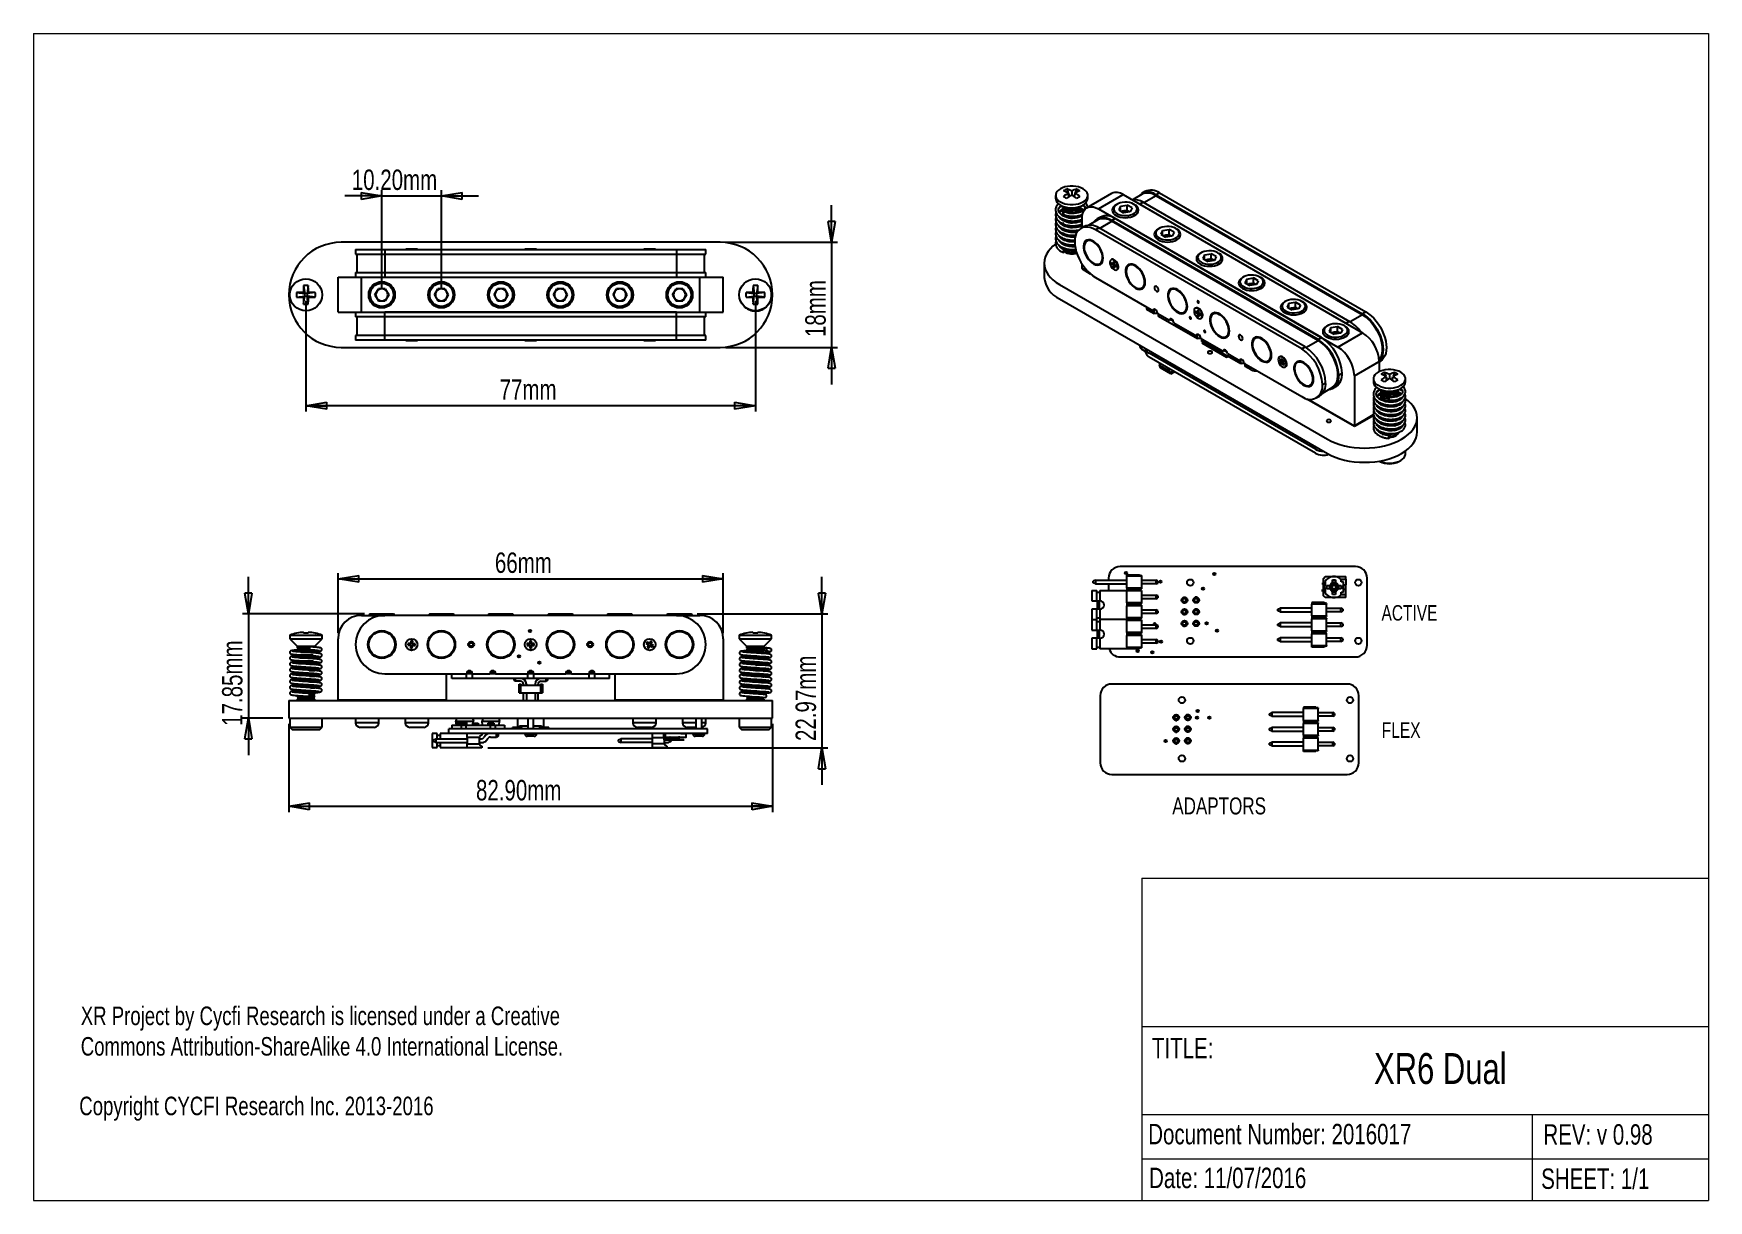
# Model space of a CAD drawing. Header units: millimetres. Extents: x 5 to 292, y 4 to 204.
import ezdxf

# ---------------------------------------------------------------- set-up
doc = ezdxf.new("R2010")
doc.units = ezdxf.units.MM
doc.layers.add('LAYER_1', color=179, linetype='Continuous')
doc.styles.add('SLDTEXTSTYLE0', font='TXT', dxfattribs={"width": 0.75})
doc.dimstyles.new('SLDDIMSTYLE0', dxfattribs={"dimtxt": 3.5, "dimasz": 3.556, "dimexe": 0, "dimexo": 0.0625, "dimgap": 0.875, "dimtad": 1, "dimrnd": 1e-09, "dimzin": 12, "dimdsep": 46, "dimtxsty": 'SLDTEXTSTYLE0', "dimblk1": 'CLOSED', "dimblk2": 'CLOSED', "dimsah": 1, "dimcen": 0.09, "dimadec": 0, "dimazin": 3, "dimtfac": 1, "dimtofl": 0, "dimtmove": 0, "dimatfit": 3, "dimldrblk": 'CLOSED', "dimfxl": 1, "dimfrac": 2, "dimtolj": 1, "dimtzin": 12, "dimarcsym": 0})
doc.dimstyles.new('SLDDIMSTYLE1', dxfattribs={"dimtxt": 3.5, "dimasz": 3.556, "dimexe": 0, "dimexo": 0.0625, "dimgap": 0.875, "dimtad": 1, "dimrnd": 1e-09, "dimzin": 4, "dimdsep": 46, "dimtxsty": 'SLDTEXTSTYLE0', "dimblk1": 'CLOSED', "dimblk2": 'CLOSED', "dimsah": 1, "dimcen": 0.09, "dimadec": 0, "dimazin": 1, "dimtfac": 1, "dimtofl": 0, "dimtmove": 0, "dimatfit": 3, "dimldrblk": 'CLOSED', "dimfxl": 1, "dimfrac": 2, "dimtolj": 1, "dimtzin": 12, "dimarcsym": 0})
doc.dimstyles.new('SLDDIMSTYLE2', dxfattribs={"dimtxt": 3.5, "dimasz": 3.556, "dimexe": 0, "dimexo": 0.0625, "dimgap": 0.875, "dimtad": 1, "dimrnd": 1e-09, "dimzin": 12, "dimdsep": 46, "dimtxsty": 'SLDTEXTSTYLE0', "dimblk1": 'CLOSED', "dimblk2": 'CLOSED', "dimsah": 1, "dimcen": 0.09, "dimadec": 0, "dimazin": 3, "dimtfac": 1, "dimtmove": 0, "dimatfit": 0, "dimldrblk": 'CLOSED', "dimfxl": 1, "dimfrac": 2, "dimtolj": 1, "dimtzin": 12, "dimarcsym": 0})
doc.dimstyles.new('SLDDIMSTYLE3', dxfattribs={"dimtxt": 3.5, "dimasz": 3.556, "dimexe": 0, "dimexo": 0.0625, "dimgap": 0.875, "dimtad": 1, "dimrnd": 1e-09, "dimzin": 4, "dimdsep": 46, "dimtxsty": 'SLDTEXTSTYLE0', "dimblk1": 'CLOSED', "dimblk2": 'CLOSED', "dimsah": 1, "dimcen": 0.09, "dimadec": 0, "dimazin": 1, "dimtfac": 1, "dimtmove": 0, "dimatfit": 0, "dimldrblk": 'CLOSED', "dimfxl": 1, "dimfrac": 2, "dimtolj": 1, "dimtzin": 12, "dimarcsym": 0})

msp = doc.modelspace()

# ---------------------------------------------------------------- texts
at = {"layer": 'LAYER_1', "attachment_point": 1, "style": 'SLDTEXTSTYLE0'}
for s, insert, char_height in [('ACTIVE', (235.896, 106.512), 2.6458), ('FLEX', (235.939, 86.414), 2.6458), ('ADAPTORS', (200.045, 73.557), 2.9104), ('TITLE:', (196.554, 32.358), 3.5), ('XR6 Dual', (234.616, 29.75), 5.2917), ('Copyright CYCFI Research Inc. 2013-2016', (12.766, 22.275), 3.175), ('Document Number: 2016017', (195.922, 17.612), 3.5), ('REV: v 0.98', (263.626, 17.552), 3.5), ('Date: 11/07/2016', (196.07, 10.106), 3.5), ('SHEET: 1/1', (263.251, 9.971), 3.5)]:
    msp.add_mtext(s, dxfattribs=dict(at, insert=insert, char_height=char_height))

# ---------------------------------------------------------------- blocks, each defined once
blk = doc.blocks.new('SW_NOTE_0')
at = {"layer": 'LAYER_1', "color": 0, "char_height": 3.175, "attachment_point": 1, "style": 'SLDTEXTSTYLE0'}
for s, insert in [('XR Project by Cycfi Research is licensed under a Creative', (0, 4.09)), ('Commons Attribution-ShareAlike 4.0 International License.', (0, -1.14))]:
    blk.add_mtext(s, dxfattribs=dict(at, insert=insert))
blk = doc.blocks.new('_CLOSED')
at = {"color": 0, "linetype": 'ByBlock', "lineweight": -2}
for p, q in [((-1, 0.166667), (0, 0)), ((-1, 0.166667), (-1, -0.166667)), ((0, 0), (-1, -0.166667)), ((0, 0), (-1, 0))]:
    blk.add_line(p, q, dxfattribs=at)
blk = doc.blocks.new('_D')
at = {"layer": 'LAYER_1'}
for p, q in [((57.11, 101.77), (57.11, 112.02)), ((123.11, 101.77), (123.11, 112.02)), ((57.11, 111.02), (123.11, 111.02))]:
    blk.add_line(p, q, dxfattribs=at)
at = {"layer": 'LAYER_1', "xscale": 3.556, "yscale": 3.556, "rotation": 180}
blk.add_blockref('_CLOSED', (57.11, 111.02, 1.49), dxfattribs=at)
at = {"layer": 'LAYER_1', "xscale": 3.556, "yscale": 3.556}
blk.add_blockref('_CLOSED', (123.11, 111.02, 1.49), dxfattribs=at)
at = {"layer": 'LAYER_1', "insert": (83.98, 115.54), "char_height": 3.5, "attachment_point": 1, "style": 'SLDTEXTSTYLE0'}
blk.add_mtext('66mm', dxfattribs=at)
blk = doc.blocks.new('_D_1')
at = {"layer": 'LAYER_1'}
for p, q in [((48.66, 86.17), (48.66, 71.04)), ((131.56, 86.17), (131.56, 71.04)), ((48.66, 72.04), (131.56, 72.04))]:
    blk.add_line(p, q, dxfattribs=at)
at = {"layer": 'LAYER_1', "xscale": 3.556, "yscale": 3.556, "rotation": 180}
blk.add_blockref('_CLOSED', (48.66, 72.04, 1.49), dxfattribs=at)
at = {"layer": 'LAYER_1', "xscale": 3.556, "yscale": 3.556}
blk.add_blockref('_CLOSED', (131.56, 72.04, 1.49), dxfattribs=at)
at = {"layer": 'LAYER_1', "insert": (80.74, 76.55), "char_height": 3.5, "attachment_point": 1, "style": 'SLDTEXTSTYLE0'}
blk.add_mtext('82.90mm', dxfattribs=at)
blk = doc.blocks.new('_D_2')
at = {"layer": 'LAYER_1'}
for p, q in [((140.02, 105.02), (140.02, 111.37)), ((118.61, 105.02), (141.02, 105.02)), ((140.02, 105.02), (140.02, 82.04)), ((82.75, 82.04), (141.02, 82.04)), ((140.02, 82.04), (140.02, 75.69))]:
    blk.add_line(p, q, dxfattribs=at)
at = {"layer": 'LAYER_1', "xscale": 3.556, "yscale": 3.556}
for p, rotation in [((140.02, 105.02, 1.49), 270), ((140.02, 82.04, 1.49), 90)]:
    blk.add_blockref('_CLOSED', p, dxfattribs=dict(at, rotation=rotation))
at = {"layer": 'LAYER_1', "insert": (135.5, 83.23), "char_height": 3.5, "attachment_point": 1, "rotation": 90, "style": 'SLDTEXTSTYLE0'}
blk.add_mtext('22.97mm', dxfattribs=at)
blk = doc.blocks.new('_D_3')
at = {"layer": 'LAYER_1'}
for p, q in [((41.74, 105.02), (41.74, 111.37)), ((61.61, 105.02), (40.74, 105.02)), ((41.74, 105.02), (41.74, 87.17)), ((47.66, 87.17), (40.74, 87.17)), ((41.74, 87.17), (41.74, 80.82))]:
    blk.add_line(p, q, dxfattribs=at)
at = {"layer": 'LAYER_1', "xscale": 3.556, "yscale": 3.556}
for p, rotation in [((41.74, 105.02, 1.49), 270), ((41.74, 87.17, 1.49), 90)]:
    blk.add_blockref('_CLOSED', p, dxfattribs=dict(at, rotation=rotation))
at = {"layer": 'LAYER_1', "insert": (37.23, 85.83), "char_height": 3.5, "attachment_point": 1, "rotation": 90, "style": 'SLDTEXTSTYLE0'}
blk.add_mtext('17.85mm', dxfattribs=at)
blk = doc.blocks.new('_D_4')
at = {"layer": 'LAYER_1'}
for p, q in [((51.61, 158.69), (51.61, 139.69)), ((128.61, 158.69), (128.61, 139.69)), ((128.61, 140.69), (51.61, 140.69))]:
    blk.add_line(p, q, dxfattribs=at)
at = {"layer": 'LAYER_1', "xscale": 3.556, "yscale": 3.556, "rotation": 180}
blk.add_blockref('_CLOSED', (51.61, 140.69, 18.72), dxfattribs=at)
at = {"layer": 'LAYER_1', "xscale": 3.556, "yscale": 3.556}
blk.add_blockref('_CLOSED', (128.61, 140.69, 18.72), dxfattribs=at)
at = {"layer": 'LAYER_1', "insert": (84.79, 145.21), "char_height": 3.5, "attachment_point": 1, "style": 'SLDTEXTSTYLE0'}
blk.add_mtext('77mm', dxfattribs=at)
blk = doc.blocks.new('_D_5')
at = {"layer": 'LAYER_1'}
for p, q in [((64.61, 176.65), (58.26, 176.65)), ((64.61, 160.69), (64.61, 177.65)), ((64.61, 176.65), (74.81, 176.65)), ((74.81, 160.69), (74.81, 177.65)), ((74.81, 176.65), (81.16, 176.65))]:
    blk.add_line(p, q, dxfattribs=at)
at = {"layer": 'LAYER_1', "xscale": 3.556, "yscale": 3.556}
blk.add_blockref('_CLOSED', (64.61, 176.65, 18.72), dxfattribs=at)
at = {"layer": 'LAYER_1', "xscale": 3.556, "yscale": 3.556, "rotation": 180}
blk.add_blockref('_CLOSED', (74.81, 176.65, 18.72), dxfattribs=at)
at = {"layer": 'LAYER_1', "insert": (59.46, 181.16), "char_height": 3.5, "attachment_point": 1, "style": 'SLDTEXTSTYLE0'}
blk.add_mtext('10.20mm', dxfattribs=at)
blk = doc.blocks.new('_D_6')
at = {"layer": 'LAYER_1'}
for p, q in [((141.67, 168.69), (141.67, 175.04)), ((123.56, 168.69), (142.67, 168.69)), ((141.67, 168.69), (141.67, 150.69)), ((123.56, 150.69), (142.67, 150.69)), ((141.67, 150.69), (141.67, 144.34))]:
    blk.add_line(p, q, dxfattribs=at)
at = {"layer": 'LAYER_1', "xscale": 3.556, "yscale": 3.556}
for p, rotation in [((141.67, 168.69, 18.72), 270), ((141.67, 150.69, 18.72), 90)]:
    blk.add_blockref('_CLOSED', p, dxfattribs=dict(at, rotation=rotation))
at = {"layer": 'LAYER_1', "insert": (137.16, 152.46), "char_height": 3.5, "attachment_point": 1, "rotation": 90, "style": 'SLDTEXTSTYLE0'}
blk.add_mtext('18mm', dxfattribs=at)

# ---------------------------------------------------------------- dimensions: what is measured, and where the dimension line sits
at = {"layer": 'LAYER_1'}
for base, p1, p2, dimstyle, picture, middle in [((74.807, 176.653), (64.607, 159.694), (74.807, 159.694), 'SLDDIMSTYLE3', '_D_5', (69.655, 176.653)), ((51.607, 140.694), (128.607, 159.694), (51.607, 159.694), 'SLDDIMSTYLE0', '_D_4', (91.75, 140.694)), ((123.107, 111.024), (57.107, 100.766), (123.107, 100.766), 'SLDDIMSTYLE0', '_D', (90.936, 111.024)), ((131.557, 72.043), (48.657, 87.166), (131.557, 87.166), 'SLDDIMSTYLE1', '_D_1', (90.936, 72.043))]:
    dim = msp.add_linear_dim(base=base, p1=p1, p2=p2, dimstyle=dimstyle, dxfattribs=at)
    dim.commit()
    dim.dimension.update_dxf_attribs({"geometry": picture, "text_midpoint": middle, "dimtype": 160})
for base, p1, p2, picture, middle in [((141.668, 150.694), (122.557, 168.694), (122.557, 150.694), '_D_6', (141.668, 159.425)), ((41.738, 87.166), (62.607, 105.016), (48.657, 87.166), '_D_3', (41.738, 96.024)), ((140.016, 82.043), (117.607, 105.016), (81.754, 82.043), '_D_2', (140.016, 93.419))]:
    dim = msp.add_linear_dim(base=base, p1=p1, p2=p2, angle=90, dimstyle='SLDDIMSTYLE2', dxfattribs=at)
    dim.commit()
    dim.dimension.update_dxf_attribs({"geometry": picture, "text_midpoint": middle, "dimtype": 160})

# ---------------------------------------------------------------- linework, layer by layer
at = {"color": 7, "linetype": 'Continuous', "lineweight": 18}
for p, q in [((4.92, 204.48), (291.92, 204.48)), ((4.92, 204.48), (4.92, 4.48)), ((291.92, 204.48), (291.92, 4.48)), ((194.842, 59.73), (291.92, 59.73)), ((194.842, 59.73), (194.842, 4.48)), ((291.92, 34.257), (194.842, 34.257)), ((194.842, 19.24), (291.92, 19.24)), ((261.764, 11.63), (261.764, 19.24)), ((194.842, 11.63), (291.92, 11.63)), ((261.764, 4.48), (261.764, 11.63)), ((4.92, 4.48), (291.92, 4.48))]:
    msp.add_line(p, q, dxfattribs=at)
at = {"color": 7, "linetype": 'Continuous', "lineweight": 25}
for p, q in [((180.059, 176.739), (180.059, 176.21)), ((180.864, 175.087), (181.748, 174.577)), ((181.96, 177.835), (182.196, 177.167)), ((182.327, 176.487), (182.225, 177.152)), ((182.243, 177.036), (182.415, 176.55)), ((182.809, 177.49), (182.809, 176.815)), ((183.375, 177.036), (183.203, 176.55)), ((183.29, 176.487), (183.393, 177.152)), ((183.658, 177.835), (183.421, 177.167)), ((183.87, 174.577), (184.754, 175.087)), ((189.648, 177.061), (185.405, 174.612)), ((185.559, 176.21), (185.559, 176.739)), ((187.405, 174.414), (191.648, 176.863)), ((190.587, 175.23), (190.41, 175.128)), ((191.166, 174.896), (192.307, 175.073)), ((191.648, 176.863), (232.66, 153.188)), ((193.142, 174.591), (192.307, 175.073)), ((192.307, 174.174), (192.307, 175.073)), ((194.876, 176.921), (193.313, 176.019)), ((193.592, 175.128), (193.416, 175.23)), ((195.042, 175.557), (194.476, 175.231)), ((194.476, 175.231), (229.831, 154.82)), ((195.351, 177.406), (194.785, 177.079)), ((195.042, 175.557), (230.397, 155.147)), ((197.842, 177.174), (197.276, 176.847)), ((197.276, 176.847), (232.631, 156.437)), ((197.276, 176.684), (232.631, 156.274)), ((197.842, 177.174), (233.197, 156.763)), ((180.666, 173.009), (180.7, 173.059)), ((180.666, 172.192), (180.7, 172.242)), ((180.75, 173.02), (180.684, 172.973)), ((180.75, 172.203), (180.684, 172.156)), ((181.026, 172.609), (181.217, 172.738)), ((181.309, 174.62), (181.309, 174.539)), ((181.309, 174.218), (181.309, 174.136)), ((181.309, 173.816), (181.309, 173.734)), ((181.309, 173.413), (181.309, 173.331)), ((181.309, 172.608), (181.309, 172.527)), ((184.303, 173.889), (184.283, 173.976)), ((184.309, 174.539), (184.309, 174.62)), ((184.309, 174.136), (184.309, 174.218)), ((184.653, 173.346), (184.473, 173.423)), ((184.576, 172.562), (184.473, 172.607)), ((184.576, 171.206), (184.576, 172.781)), ((187.268, 172.529), (185.733, 171.643)), ((187.734, 173.029), (187.168, 172.702)), ((187.405, 174.414), (228.417, 150.738)), ((189.668, 172.455), (190.233, 172.781)), ((225.023, 152.045), (189.668, 172.455)), ((225.023, 151.881), (189.668, 172.291)), ((225.589, 152.371), (190.233, 172.781)), ((191.166, 174.896), (190.861, 174.238)), ((190.861, 174.238), (191.696, 173.756)), ((191.166, 174.061), (191.166, 174.896)), ((191.253, 174.011), (191.736, 174.086)), ((192.836, 173.932), (191.696, 173.756)), ((191.736, 174.086), (192.307, 174.174)), ((192.724, 173.933), (192.307, 174.174)), ((192.749, 173.919), (192.724, 173.933)), ((192.749, 173.919), (192.724, 173.933)), ((193.142, 174.591), (192.836, 173.932)), ((180.666, 171.375), (180.7, 171.425)), ((180.666, 170.559), (180.7, 170.609)), ((180.666, 169.742), (180.7, 169.792)), ((180.75, 171.387), (180.684, 171.34)), ((180.75, 170.57), (180.684, 170.523)), ((180.75, 169.754), (180.684, 169.707)), ((181.026, 171.793), (181.217, 171.921)), ((181.026, 170.976), (181.217, 171.104)), ((181.026, 170.16), (181.217, 170.288)), ((181.026, 169.343), (181.217, 169.471)), ((181.309, 171.803), (181.309, 171.722)), ((181.309, 170.998), (181.309, 170.917)), ((181.309, 170.194), (181.309, 170.112)), ((181.309, 169.389), (181.309, 169.307)), ((184.933, 171.412), (184.368, 171.086)), ((184.576, 171.746), (184.473, 171.79)), ((186.868, 170.838), (187.433, 171.165)), ((222.223, 150.428), (186.868, 170.838)), ((222.789, 150.755), (187.433, 171.165)), ((197.799, 171.067), (197.622, 170.965)), ((198.379, 170.732), (198.073, 170.074)), ((198.073, 170.074), (198.908, 169.592)), ((198.379, 170.732), (199.519, 170.909)), ((198.379, 169.898), (198.379, 170.732)), ((198.465, 169.848), (198.949, 169.922)), ((200.048, 169.769), (198.908, 169.592)), ((198.949, 169.922), (199.519, 170.011)), ((200.354, 170.427), (199.519, 170.909)), ((199.519, 170.011), (199.519, 170.909)), ((199.937, 169.77), (199.519, 170.011)), ((199.961, 169.755), (199.937, 169.77)), ((199.962, 169.755), (199.937, 169.77)), ((200.354, 170.427), (200.048, 169.769)), ((200.805, 170.965), (200.628, 171.067)), ((122.557, 168.694), (57.657, 168.694)), ((60.107, 167.454), (60.107, 166.654)), ((60.107, 167.454), (65.107, 167.454)), ((60.107, 166.654), (65.107, 166.654)), ((60.307, 166.654), (60.307, 163.494)), ((65.107, 167.454), (65.107, 166.654)), ((65.107, 167.454), (115.107, 167.454)), ((65.107, 166.654), (115.107, 166.654)), ((65.107, 166.654), (65.107, 163.494)), ((68.707, 167.554), (68.707, 167.454)), ((68.707, 167.554), (70.707, 167.554)), ((70.707, 167.454), (70.707, 167.554)), ((89.107, 167.554), (89.107, 167.454)), ((89.107, 167.554), (90.942, 167.554)), ((90.942, 167.554), (91.107, 167.554)), ((91.107, 167.454), (91.107, 167.554)), ((109.507, 167.554), (109.507, 167.454)), ((109.507, 167.554), (111.2, 167.554)), ((111.2, 167.554), (111.507, 167.554)), ((111.507, 167.454), (111.507, 167.554)), ((115.107, 167.454), (115.107, 166.654)), ((115.107, 167.454), (120.107, 167.454)), ((115.107, 166.654), (120.107, 166.654)), ((115.107, 166.654), (115.107, 163.494)), ((119.907, 163.494), (119.907, 166.654)), ((120.107, 166.654), (120.107, 167.454)), ((180.666, 168.926), (180.7, 168.976)), ((180.839, 168.865), (180.74, 168.809)), ((181.309, 168.584), (181.309, 168.502)), ((181.309, 167.779), (181.309, 167.697)), ((181.611, 167.176), (181.748, 167.085)), ((181.623, 167.248), (181.748, 167.167)), ((205.012, 166.903), (204.835, 166.801)), ((205.591, 166.569), (205.286, 165.91)), ((205.591, 166.569), (206.732, 166.745)), ((205.591, 165.734), (205.591, 166.569)), ((207.567, 166.263), (206.732, 166.745)), ((206.732, 165.847), (206.732, 166.745)), ((208.017, 166.801), (207.841, 166.903)), ((178.087, 165.126), (178.087, 162.676)), ((184.576, 164.207), (184.576, 164.969)), ((184.576, 164.207), (185.744, 163.533)), ((184.576, 164.207), (184.576, 164.125)), ((184.576, 164.125), (185.982, 163.314)), ((185.796, 165.71), (185.83, 165.668)), ((189.62, 165.744), (189.55, 165.703)), ((189.615, 165.243), (189.602, 165.007)), ((189.7, 165.06), (189.602, 165.007)), ((189.602, 165.007), (189.937, 164.788)), ((189.951, 165.024), (189.615, 165.243)), ((189.839, 165.085), (190.133, 164.893)), ((189.937, 164.788), (189.915, 164.414)), ((190.013, 164.466), (189.915, 164.414)), ((189.915, 164.414), (190.126, 164.275)), ((190.133, 164.893), (189.937, 164.788)), ((189.973, 165.399), (189.951, 165.024)), ((190.14, 165.015), (189.951, 165.024)), ((190.184, 165.26), (189.973, 165.399)), ((190.133, 164.893), (190.114, 164.565)), ((190.126, 164.275), (190.148, 164.65)), ((190.155, 165.264), (190.14, 165.015)), ((190.242, 164.822), (190.148, 164.65)), ((190.148, 164.65), (190.484, 164.431)), ((190.162, 164.886), (190.184, 165.26)), ((190.497, 164.667), (190.162, 164.886)), ((190.242, 164.822), (190.474, 164.671)), ((190.459, 164.564), (190.474, 164.674)), ((190.474, 164.674), (190.474, 164.683)), ((190.484, 164.431), (190.497, 164.667)), ((190.549, 163.971), (190.62, 164.012)), ((192.578, 164.878), (192.61, 164.9)), ((205.286, 165.91), (206.121, 165.428)), ((205.678, 165.684), (206.161, 165.759)), ((207.261, 165.605), (206.121, 165.428)), ((206.161, 165.759), (206.732, 165.847)), ((207.149, 165.606), (206.732, 165.847)), ((207.174, 165.591), (207.149, 165.606)), ((207.174, 165.591), (207.149, 165.606)), ((207.567, 166.263), (207.261, 165.605)), ((51.209, 161.293), (51.399, 159.902)), ((52.005, 161.293), (51.814, 159.902)), ((57.107, 156.694), (57.107, 162.694)), ((57.107, 162.694), (61.107, 162.694)), ((60.107, 163.494), (60.107, 162.694)), ((60.107, 163.494), (65.107, 163.494)), ((61.107, 156.694), (61.107, 162.694)), ((61.107, 162.694), (119.107, 162.694)), ((65.107, 163.494), (65.107, 162.694)), ((65.107, 163.494), (115.107, 163.494)), ((65.107, 162.694), (115.107, 162.694)), ((115.107, 163.494), (115.107, 162.694)), ((115.107, 163.494), (120.107, 163.494)), ((119.107, 156.694), (119.107, 162.694)), ((119.107, 162.694), (123.107, 162.694)), ((120.107, 162.694), (120.107, 163.494)), ((123.107, 156.694), (123.107, 162.694)), ((128.209, 161.293), (128.399, 159.902)), ((129.005, 161.293), (128.814, 159.902)), ((180.723, 161.452), (226.614, 134.959)), ((186.868, 162.673), (196.767, 156.958)), ((199.79, 160.715), (199.823, 160.737)), ((212.224, 162.739), (212.047, 162.637)), ((212.804, 162.405), (212.498, 161.747)), ((212.498, 161.747), (213.333, 161.265)), ((212.804, 162.405), (213.944, 162.582)), ((212.804, 161.57), (212.804, 162.405)), ((212.89, 161.52), (213.374, 161.595)), ((214.473, 161.441), (213.333, 161.265)), ((213.374, 161.595), (213.944, 161.683)), ((214.779, 162.1), (213.944, 162.582)), ((213.944, 161.683), (213.944, 162.582)), ((214.362, 161.442), (213.944, 161.683)), ((214.386, 161.428), (214.362, 161.442)), ((214.387, 161.428), (214.362, 161.442)), ((214.779, 162.1), (214.473, 161.441)), ((215.23, 162.637), (215.053, 162.739)), ((50.008, 160.092), (51.399, 159.902)), ((50.008, 159.296), (51.399, 159.487)), ((51.194, 160.107), (51.399, 159.902)), ((51.399, 159.487), (51.194, 159.281)), ((51.209, 158.095), (51.399, 159.487)), ((51.814, 159.902), (51.399, 159.902)), ((51.399, 159.487), (51.399, 159.902)), ((51.399, 159.487), (51.814, 159.487)), ((51.814, 159.902), (52.02, 160.107)), ((53.206, 160.092), (51.814, 159.902)), ((51.814, 159.902), (51.814, 159.487)), ((52.02, 159.281), (51.814, 159.487)), ((53.206, 159.296), (51.814, 159.487)), ((52.005, 158.095), (51.814, 159.487)), ((63.426, 159.694), (64.017, 160.717)), ((63.426, 159.694), (64.017, 158.672)), ((65.197, 160.717), (64.017, 160.717)), ((64.017, 158.672), (65.197, 158.672)), ((65.197, 160.717), (65.788, 159.694)), ((65.788, 159.694), (65.197, 158.672)), ((73.626, 159.694), (74.217, 160.717)), ((73.626, 159.694), (74.217, 158.672)), ((75.397, 160.717), (74.217, 160.717)), ((74.217, 158.672), (75.397, 158.672)), ((75.397, 160.717), (75.988, 159.694)), ((75.988, 159.694), (75.397, 158.672)), ((83.826, 159.694), (84.417, 160.717)), ((83.826, 159.694), (84.417, 158.672)), ((85.597, 160.717), (84.417, 160.717)), ((84.417, 158.672), (85.597, 158.672)), ((85.597, 160.717), (86.188, 159.694)), ((86.188, 159.694), (85.597, 158.672)), ((94.026, 159.694), (94.617, 160.717)), ((94.026, 159.694), (94.617, 158.672)), ((95.797, 160.717), (94.617, 160.717)), ((94.617, 158.672), (95.797, 158.672)), ((95.797, 160.717), (96.388, 159.694)), ((96.388, 159.694), (95.797, 158.672)), ((104.226, 159.694), (104.817, 160.717)), ((104.226, 159.694), (104.817, 158.672)), ((105.997, 160.717), (104.817, 160.717)), ((104.817, 158.672), (105.997, 158.672)), ((105.997, 160.717), (106.588, 159.694)), ((106.588, 159.694), (105.997, 158.672)), ((114.426, 159.694), (115.017, 160.717)), ((114.426, 159.694), (115.017, 158.672)), ((116.197, 160.717), (115.017, 160.717)), ((115.017, 158.672), (116.197, 158.672)), ((116.197, 160.717), (116.788, 159.694)), ((116.788, 159.694), (116.197, 158.672)), ((127.008, 160.092), (128.399, 159.902)), ((127.008, 159.296), (128.399, 159.487)), ((128.194, 160.107), (128.399, 159.902)), ((128.399, 159.487), (128.194, 159.281)), ((128.209, 158.095), (128.399, 159.487)), ((128.814, 159.902), (128.399, 159.902)), ((128.399, 159.487), (128.399, 159.902)), ((128.399, 159.487), (128.814, 159.487)), ((128.814, 159.902), (129.02, 160.107)), ((130.206, 160.092), (128.814, 159.902)), ((128.814, 159.902), (128.814, 159.487)), ((129.005, 158.095), (128.814, 159.487)), ((129.02, 159.281), (128.814, 159.487)), ((130.206, 159.296), (128.814, 159.487)), ((180.723, 159.002), (226.614, 132.51)), ((219.437, 158.576), (219.26, 158.474)), ((220.016, 158.241), (219.711, 157.583)), ((220.016, 158.241), (221.157, 158.418)), ((220.016, 157.407), (220.016, 158.241)), ((221.992, 157.936), (221.157, 158.418)), ((221.157, 157.52), (221.157, 158.418)), ((221.992, 157.936), (221.686, 157.277)), ((222.442, 158.474), (222.266, 158.576)), ((57.107, 156.694), (61.107, 156.694)), ((60.107, 156.694), (60.107, 155.894)), ((65.107, 155.894), (60.107, 155.894)), ((60.307, 155.894), (60.307, 152.734)), ((61.107, 156.694), (119.107, 156.694)), ((65.107, 155.894), (65.107, 156.694)), ((115.107, 156.694), (65.107, 156.694)), ((115.107, 155.894), (65.107, 155.894)), ((65.107, 152.734), (65.107, 155.894)), ((115.107, 155.894), (115.107, 156.694)), ((120.107, 155.894), (115.107, 155.894)), ((115.107, 152.734), (115.107, 155.894)), ((119.107, 156.694), (123.107, 156.694)), ((119.907, 152.734), (119.907, 155.894)), ((120.107, 155.894), (120.107, 156.694)), ((195.612, 157.625), (195.612, 157.438)), ((196.961, 156.42), (195.905, 157.029)), ((196.767, 156.958), (197.121, 157.162)), ((196.961, 156.42), (196.961, 157.07)), ((197.474, 156.55), (199.595, 155.325)), ((197.683, 156.003), (197.683, 156.429)), ((204.386, 152.133), (197.683, 156.003)), ((199.595, 155.325), (199.949, 155.529)), ((200.243, 155.178), (199.792, 155.439)), ((204.045, 157.417), (203.975, 157.376)), ((204.368, 156.693), (204.033, 156.887)), ((204.033, 156.887), (204.033, 156.642)), ((204.129, 156.698), (204.033, 156.642)), ((204.033, 156.642), (204.368, 156.448)), ((204.267, 156.73), (204.561, 156.56)), ((204.581, 156.959), (204.368, 157.081)), ((204.368, 157.081), (204.368, 156.693)), ((204.561, 156.686), (204.368, 156.693)), ((204.561, 156.56), (204.368, 156.448)), ((204.368, 156.448), (204.368, 156.061)), ((204.465, 156.116), (204.368, 156.061)), ((204.368, 156.061), (204.581, 155.938)), ((204.561, 156.949), (204.561, 156.686)), ((204.561, 156.56), (204.561, 156.219)), ((204.581, 156.571), (204.581, 156.959)), ((204.916, 156.377), (204.581, 156.571)), ((204.67, 156.497), (204.581, 156.326)), ((204.581, 155.938), (204.581, 156.326)), ((204.581, 156.326), (204.916, 156.132)), ((204.67, 156.497), (204.898, 156.365)), ((204.889, 156.259), (204.899, 156.346)), ((204.899, 156.346), (204.897, 156.388)), ((204.916, 156.132), (204.916, 156.377)), ((204.974, 155.644), (205.045, 155.684)), ((207.003, 156.551), (207.035, 156.573)), ((219.711, 157.583), (220.545, 157.101)), ((220.103, 157.357), (220.586, 157.431)), ((221.686, 157.277), (220.545, 157.101)), ((220.586, 157.431), (221.157, 157.52)), ((221.574, 157.279), (221.157, 157.52)), ((221.599, 157.264), (221.574, 157.279)), ((221.599, 157.264), (221.574, 157.279)), ((230.397, 155.147), (229.831, 154.82)), ((233.197, 156.763), (232.631, 156.437)), ((60.107, 152.734), (60.107, 151.934)), ((65.107, 152.734), (60.107, 152.734)), ((65.107, 151.934), (65.107, 152.734)), ((115.107, 152.734), (65.107, 152.734)), ((115.107, 151.934), (115.107, 152.734)), ((120.107, 152.734), (115.107, 152.734)), ((120.107, 151.934), (120.107, 152.734)), ((200.303, 154.917), (204.192, 152.672)), ((204.192, 152.672), (204.545, 152.876)), ((204.386, 152.133), (204.386, 152.784)), ((204.899, 152.264), (208.788, 150.019)), ((205.107, 151.717), (205.107, 152.143)), ((214.211, 152.384), (214.248, 152.409)), ((225.023, 152.045), (225.589, 152.371)), ((226.649, 154.412), (226.472, 154.31)), ((227.229, 154.078), (226.923, 153.419)), ((226.923, 153.419), (227.758, 152.937)), ((227.229, 154.078), (228.369, 154.254)), ((227.229, 153.243), (227.229, 154.078)), ((227.315, 153.193), (227.799, 153.268)), ((228.898, 153.114), (227.758, 152.937)), ((227.799, 153.268), (228.369, 153.356)), ((229.204, 153.772), (228.369, 154.254)), ((228.369, 153.356), (228.369, 154.254)), ((228.787, 153.115), (228.369, 153.356)), ((228.417, 150.738), (232.66, 153.188)), ((228.811, 153.1), (228.787, 153.115)), ((228.812, 153.1), (228.787, 153.115)), ((229.204, 153.772), (228.898, 153.114)), ((229.655, 154.31), (229.478, 154.412)), ((57.657, 150.694), (122.557, 150.694)), ((65.107, 151.934), (60.107, 151.934)), ((115.107, 151.934), (65.107, 151.934)), ((68.707, 151.934), (68.707, 151.834)), ((68.709, 151.834), (68.707, 151.834)), ((70.707, 151.834), (68.709, 151.834)), ((70.707, 151.834), (70.707, 151.934)), ((89.107, 151.934), (89.107, 151.834)), ((90.107, 151.834), (89.107, 151.834)), ((91.107, 151.834), (90.107, 151.834)), ((91.107, 151.834), (91.107, 151.934)), ((109.507, 151.934), (109.507, 151.834)), ((111.507, 151.834), (109.507, 151.834)), ((111.507, 151.834), (111.507, 151.934)), ((120.107, 151.934), (115.107, 151.934)), ((194.568, 150.826), (194.568, 151.009)), ((194.724, 150.442), (194.568, 150.826)), ((194.724, 150.919), (194.724, 150.442)), ((194.724, 150.442), (195.481, 150.005)), ((195.481, 150.482), (195.481, 149.84)), ((224.563, 133.226), (196.067, 149.676)), ((205.308, 151.601), (205.083, 151.471)), ((205.083, 151.471), (209.325, 149.022)), ((211.811, 147.847), (205.107, 151.717)), ((206.201, 151.085), (206.13, 151.044)), ((209.312, 149.207), (206.13, 151.044)), ((206.13, 151.044), (206.13, 150.866)), ((208.788, 150.019), (209.141, 150.223)), ((209.435, 149.872), (208.984, 150.132)), ((209.383, 149.249), (209.312, 149.207)), ((209.495, 149.61), (211.616, 148.386)), ((214.363, 149.427), (214.389, 149.386)), ((222.223, 150.428), (222.789, 150.755)), ((224.563, 132.573), (196.067, 149.023)), ((197.867, 147.984), (197.867, 147.656)), ((197.867, 147.656), (199.352, 146.799)), ((198.044, 147.186), (197.867, 147.656)), ((199.811, 146.166), (198.044, 147.186)), ((199.352, 146.799), (199.352, 147.127)), ((199.352, 146.799), (199.39, 146.698)), ((199.742, 146.902), (199.39, 146.698)), ((199.39, 146.698), (199.736, 146.367)), ((200.202, 146.636), (199.736, 146.367)), ((199.811, 146.166), (200.414, 146.514)), ((209.312, 149.207), (209.312, 149.029)), ((209.325, 149.022), (209.551, 149.152)), ((211.616, 148.386), (211.97, 148.59)), ((211.811, 147.847), (211.811, 148.498)), ((212.323, 147.978), (222.223, 142.263)), ((212.532, 147.431), (212.532, 147.857)), ((213.586, 146.823), (212.532, 147.431)), ((218.47, 149.089), (218.399, 149.048)), ((218.56, 148.728), (218.46, 148.57)), ((218.566, 148.603), (218.46, 148.57)), ((218.46, 148.57), (218.756, 148.215)), ((218.856, 148.373), (218.56, 148.728)), ((218.756, 148.215), (218.597, 147.966)), ((218.702, 147.998), (218.597, 147.966)), ((218.597, 147.966), (218.784, 147.742)), ((218.967, 148.281), (218.756, 148.215)), ((218.784, 147.742), (218.943, 147.991)), ((218.967, 148.281), (218.827, 148.062)), ((219.015, 148.623), (218.856, 148.373)), ((219.019, 148.362), (218.856, 148.373)), ((218.892, 148.371), (218.967, 148.281)), ((219.048, 148.144), (218.943, 147.991)), ((218.943, 147.991), (219.238, 147.637)), ((219.202, 148.399), (219.015, 148.623)), ((219.111, 148.508), (219.019, 148.362)), ((219.043, 148.149), (219.202, 148.399)), ((219.339, 147.795), (219.043, 148.149)), ((219.071, 148.556), (219.063, 148.564)), ((219.235, 147.8), (219.286, 147.858)), ((219.238, 147.637), (219.339, 147.795)), ((219.399, 147.316), (219.47, 147.357)), ((221.428, 148.223), (221.46, 148.246)), ((231.246, 145.839), (235.488, 148.289)), ((235.488, 148.23), (235.697, 148.35)), ((235.488, 148.289), (235.488, 146.523)), ((236.407, 146.403), (236.643, 145.735)), ((238.105, 146.403), (237.868, 145.735)), ((199.736, 146.367), (199.811, 146.166)), ((225.758, 144.304), (226.324, 144.631)), ((225.888, 142.919), (227.423, 143.805)), ((227.523, 143.632), (228.088, 143.958)), ((228.559, 145.921), (229.124, 146.247)), ((231.246, 145.839), (231.246, 137.266)), ((234.506, 145.307), (234.506, 144.778)), ((235.311, 143.656), (236.195, 143.145)), ((235.488, 143.502), (235.488, 143.3)), ((236.775, 145.055), (236.672, 145.721)), ((236.69, 145.604), (236.862, 145.118)), ((237.256, 146.058), (237.256, 145.384)), ((237.822, 145.604), (237.65, 145.118)), ((237.737, 145.055), (237.84, 145.721)), ((238.317, 143.145), (239.201, 143.656)), ((240.006, 144.778), (240.006, 145.307)), ((223.108, 141.882), (231.246, 137.184)), ((223.346, 141.826), (231.246, 137.266)), ((224.723, 142.015), (225.288, 142.342)), ((235.126, 141.466), (235.165, 141.519)), ((235.126, 140.649), (235.165, 140.703)), ((235.223, 141.468), (235.159, 141.42)), ((235.223, 140.651), (235.159, 140.603)), ((235.488, 142.685), (235.488, 142.483)), ((235.488, 141.052), (235.67, 141.192)), ((235.773, 141.789), (235.686, 141.751)), ((235.813, 140.989), (235.686, 140.934)), ((235.756, 143.189), (235.756, 143.107)), ((235.756, 142.786), (235.756, 142.705)), ((235.756, 142.384), (235.756, 142.302)), ((235.756, 141.981), (235.756, 141.9)), ((235.756, 141.176), (235.756, 141.095)), ((238.756, 143.107), (238.756, 143.189)), ((238.756, 142.705), (238.756, 142.786)), ((238.756, 141.497), (238.756, 141.579)), ((238.756, 140.692), (238.756, 140.774)), ((239.177, 141.998), (239.308, 141.885)), ((239.177, 141.182), (239.308, 141.069)), ((231.246, 137.266), (234.536, 139.165)), ((231.246, 137.184), (234.554, 139.094)), ((235.126, 139.833), (235.172, 139.897)), ((235.126, 139.016), (235.165, 139.07)), ((235.126, 138.2), (235.165, 138.253)), ((235.248, 139.854), (235.141, 139.774)), ((235.223, 139.018), (235.159, 138.97)), ((235.223, 138.202), (235.159, 138.154)), ((235.488, 140.236), (235.67, 140.375)), ((235.505, 139.432), (235.67, 139.559)), ((235.505, 138.615), (235.67, 138.742)), ((235.524, 137.813), (235.67, 137.926)), ((235.811, 140.172), (235.686, 140.118)), ((235.809, 139.354), (235.686, 139.301)), ((235.808, 138.537), (235.686, 138.485)), ((235.756, 140.372), (235.756, 140.29)), ((235.756, 138.762), (235.756, 138.68)), ((235.756, 137.957), (235.756, 137.875)), ((238.756, 139.887), (238.756, 139.969)), ((238.756, 139.083), (238.756, 139.164)), ((238.756, 138.278), (238.756, 138.359)), ((239.177, 140.365), (239.308, 140.252)), ((239.177, 139.549), (239.308, 139.436)), ((239.177, 138.732), (239.308, 138.619)), ((239.177, 137.915), (239.308, 137.803)), ((241.978, 136.184), (241.978, 138.633)), ((231.246, 137.266), (231.246, 137.184)), ((235.126, 137.383), (235.165, 137.437)), ((235.756, 137.152), (235.756, 137.07)), ((238.744, 136.054), (238.735, 136.088)), ((238.756, 137.473), (238.756, 137.555)), ((238.756, 136.668), (238.756, 136.75)), ((240.006, 132.448), (240.006, 132.938)), ((235.528, 131.201), (235.629, 131.142)), ((238.883, 131.142), (239.201, 131.326)), ((231.424, 113.131), (191.124, 113.131)), ((186.871, 110.778), (186.471, 110.598)), ((186.471, 110.328), (186.471, 110.598)), ((186.871, 110.148), (186.471, 110.328)), ((186.871, 110.778), (186.871, 110.148)), ((186.871, 110.778), (192.271, 110.778)), ((186.871, 110.148), (192.271, 110.148)), ((189.124, 111.131), (189.124, 110.778)), ((189.124, 110.148), (189.124, 109.033)), ((192.271, 111.733), (194.371, 111.733)), ((192.271, 111.483), (192.271, 111.733)), ((194.771, 111.483), (192.271, 111.483)), ((192.271, 109.443), (192.271, 111.483)), ((194.771, 109.443), (192.271, 109.443)), ((192.271, 109.443), (192.271, 109.193)), ((194.371, 109.193), (192.271, 109.193)), ((192.271, 109.193), (192.271, 109.033)), ((194.371, 111.733), (194.371, 111.679)), ((194.371, 111.679), (194.771, 111.59)), ((194.771, 109.335), (194.371, 109.246)), ((194.371, 109.193), (194.371, 109.246)), ((194.371, 109.139), (194.371, 109.193)), ((194.771, 109.05), (194.371, 109.139)), ((194.771, 111.59), (194.771, 111.483)), ((194.771, 111.483), (194.771, 109.443)), ((194.771, 110.778), (194.87, 110.778)), ((194.771, 110.148), (194.87, 110.148)), ((194.771, 109.443), (194.771, 109.335)), ((194.87, 110.778), (195.511, 110.778)), ((195.511, 110.148), (194.87, 110.148)), ((195.511, 110.778), (195.821, 110.778)), ((195.821, 110.148), (195.511, 110.148)), ((195.821, 110.778), (196.221, 110.778)), ((196.221, 110.148), (195.821, 110.148)), ((196.221, 110.778), (197.271, 110.778)), ((197.271, 110.148), (196.221, 110.148)), ((197.271, 110.148), (197.271, 110.778)), ((197.571, 110.628), (197.271, 110.778)), ((197.271, 110.148), (197.571, 110.298)), ((197.571, 110.628), (197.571, 110.298)), ((225.804, 110.336), (225.804, 110.031)), ((225.804, 110.336), (226.239, 110.336)), ((225.804, 110.031), (226.054, 110.031)), ((225.804, 108.876), (225.804, 109.181)), ((226.054, 109.181), (225.804, 109.181)), ((225.954, 111.106), (226.254, 111.406)), ((225.954, 110.356), (225.954, 111.106)), ((225.954, 110.356), (226.239, 110.356)), ((225.954, 110.026), (226.054, 110.026)), ((225.954, 109.186), (225.954, 110.026)), ((226.054, 109.186), (225.954, 109.186)), ((226.054, 110.031), (226.054, 110.026)), ((226.054, 110.026), (226.054, 109.186)), ((226.054, 109.186), (226.054, 109.181)), ((226.239, 110.578), (226.239, 109.958)), ((226.239, 109.254), (226.239, 108.634)), ((226.254, 111.406), (229.704, 111.406)), ((226.504, 109.331), (226.504, 109.881)), ((226.504, 109.881), (226.949, 109.881)), ((226.949, 109.331), (226.504, 109.331)), ((227.479, 110.856), (228.029, 110.856)), ((227.479, 110.41), (227.479, 110.856)), ((228.029, 110.856), (228.029, 110.41)), ((228.558, 109.881), (229.004, 109.881)), ((229.004, 109.331), (228.558, 109.331)), ((228.944, 110.956), (229.728, 110.956)), ((229.004, 110.501), (229.004, 110.901)), ((229.354, 110.501), (229.004, 110.501)), ((229.004, 109.881), (229.004, 109.331)), ((229.354, 108.711), (229.354, 110.501)), ((229.354, 110.006), (229.728, 110.006)), ((229.728, 109.206), (229.354, 109.206)), ((229.704, 111.406), (229.754, 111.406)), ((229.728, 110.956), (229.766, 110.956)), ((229.728, 110.006), (229.766, 110.006)), ((229.766, 109.206), (229.728, 109.206)), ((229.754, 110.956), (229.754, 111.406)), ((229.754, 109.206), (229.754, 110.006)), ((229.766, 110.956), (229.766, 110.006)), ((229.766, 108.256), (229.766, 109.206)), ((233.424, 99.631), (233.424, 111.131)), ((186.271, 109.033), (186.271, 107.233)), ((186.271, 109.033), (187.121, 109.033)), ((186.271, 107.233), (187.121, 107.233)), ((187.121, 107.233), (187.121, 109.033)), ((187.121, 108.733), (187.621, 108.733)), ((187.121, 107.233), (187.621, 107.233)), ((187.221, 105.833), (187.221, 107.233)), ((187.521, 107.233), (187.521, 105.833)), ((187.621, 109.033), (192.271, 109.033)), ((187.621, 109.033), (187.621, 107.233)), ((187.621, 107.233), (187.671, 107.233)), ((192.271, 109.033), (192.271, 108.943)), ((194.771, 108.943), (192.271, 108.943)), ((192.271, 106.903), (192.271, 108.943)), ((192.271, 106.903), (192.271, 106.403)), ((194.771, 106.903), (192.271, 106.903)), ((194.371, 106.653), (192.271, 106.653)), ((194.771, 106.403), (192.271, 106.403)), ((192.271, 104.363), (192.271, 106.403)), ((194.771, 106.795), (194.371, 106.706)), ((194.371, 106.653), (194.371, 106.706)), ((194.371, 106.599), (194.371, 106.653)), ((194.771, 106.51), (194.371, 106.599)), ((194.771, 109.05), (194.771, 108.943)), ((194.771, 108.943), (194.771, 106.903)), ((194.771, 108.238), (194.87, 108.238)), ((194.771, 107.608), (194.87, 107.608)), ((194.771, 106.903), (194.771, 106.795)), ((194.771, 106.51), (194.771, 106.403)), ((194.771, 106.403), (194.771, 104.363)), ((194.87, 108.238), (195.511, 108.238)), ((195.511, 107.608), (194.87, 107.608)), ((195.511, 108.238), (195.821, 108.238)), ((195.821, 107.608), (195.511, 107.608)), ((195.821, 108.238), (196.221, 108.238)), ((196.221, 107.608), (195.821, 107.608)), ((196.221, 108.238), (197.271, 108.238)), ((197.271, 107.608), (196.221, 107.608)), ((197.271, 107.608), (197.271, 108.238)), ((197.571, 108.088), (197.271, 108.238)), ((197.271, 107.608), (197.571, 107.758)), ((197.571, 108.088), (197.571, 107.758)), ((201.625, 107.416), (201.625, 107.346)), ((201.756, 107.72), (201.83, 107.646)), ((201.761, 107.037), (201.83, 107.106)), ((201.83, 107.646), (202.37, 107.646)), ((201.83, 107.106), (201.83, 107.646)), ((202.37, 107.106), (201.83, 107.106)), ((201.953, 107.851), (202.295, 107.851)), ((201.985, 106.901), (202.263, 106.901)), ((202.37, 107.646), (202.468, 107.744)), ((202.37, 107.646), (202.37, 107.106)), ((202.463, 107.013), (202.37, 107.106)), ((203.756, 107.72), (203.83, 107.646)), ((203.761, 107.037), (203.83, 107.106)), ((203.83, 107.106), (203.83, 107.646)), ((203.83, 107.646), (204.37, 107.646)), ((204.37, 107.106), (203.83, 107.106)), ((204.295, 107.851), (203.953, 107.851)), ((204.263, 106.901), (203.985, 106.901)), ((204.468, 107.744), (204.37, 107.646)), ((204.37, 107.646), (204.37, 107.106)), ((204.37, 107.106), (204.463, 107.013)), ((204.575, 107.166), (204.575, 107.596)), ((226.051, 106.951), (223.951, 106.951)), ((223.951, 106.951), (223.951, 106.701)), ((223.951, 104.661), (223.951, 106.701)), ((226.451, 106.701), (223.951, 106.701)), ((226.239, 108.876), (225.804, 108.876)), ((225.954, 108.106), (225.954, 108.856)), ((226.239, 108.856), (225.954, 108.856)), ((226.254, 107.806), (225.954, 108.106)), ((226.051, 106.951), (226.051, 106.897)), ((226.451, 106.808), (226.051, 106.897)), ((229.704, 107.806), (226.254, 107.806)), ((226.451, 106.808), (226.451, 106.701)), ((226.451, 104.661), (226.451, 106.701)), ((227.479, 108.356), (227.479, 108.802)), ((228.029, 108.356), (227.479, 108.356)), ((228.029, 108.802), (228.029, 108.356)), ((229.728, 108.256), (228.944, 108.256)), ((229.004, 108.711), (229.354, 108.711)), ((229.004, 108.311), (229.004, 108.711)), ((229.754, 107.806), (229.704, 107.806)), ((229.766, 108.256), (229.728, 108.256)), ((229.754, 107.806), (229.754, 108.256)), ((61.107, 104.766), (65.107, 104.766)), ((62.607, 105.016), (62.357, 104.766)), ((62.607, 105.016), (66.607, 105.016)), ((115.107, 104.766), (65.107, 104.766)), ((66.857, 104.766), (66.607, 105.016)), ((72.807, 105.016), (72.557, 104.766)), ((72.807, 105.016), (76.807, 105.016)), ((77.057, 104.766), (76.807, 105.016)), ((83.007, 105.016), (82.757, 104.766)), ((83.007, 105.016), (87.007, 105.016)), ((87.257, 104.766), (87.007, 105.016)), ((93.207, 105.016), (92.957, 104.766)), ((93.207, 105.016), (97.207, 105.016)), ((97.457, 104.766), (97.207, 105.016)), ((103.407, 105.016), (103.157, 104.766)), ((103.407, 105.016), (107.407, 105.016)), ((107.657, 104.766), (107.407, 105.016)), ((113.607, 105.016), (113.357, 104.766)), ((113.607, 105.016), (117.607, 105.016)), ((115.107, 104.766), (119.107, 104.766)), ((117.857, 104.766), (117.607, 105.016)), ((186.271, 105.833), (186.271, 104.033)), ((187.121, 105.833), (186.271, 105.833)), ((186.271, 104.033), (187.121, 104.033)), ((186.271, 104.033), (186.271, 102.233)), ((187.121, 104.033), (187.121, 105.833)), ((187.621, 105.833), (187.121, 105.833)), ((187.121, 104.333), (187.621, 104.333)), ((187.121, 102.233), (187.121, 104.033)), ((187.121, 103.733), (187.621, 103.733)), ((187.621, 105.833), (187.621, 104.033)), ((187.671, 105.833), (187.621, 105.833)), ((192.271, 104.033), (187.621, 104.033)), ((187.621, 104.033), (187.621, 102.233)), ((192.271, 104.363), (192.271, 103.863)), ((194.771, 104.363), (192.271, 104.363)), ((194.371, 104.113), (192.271, 104.113)), ((194.771, 103.863), (192.271, 103.863)), ((192.271, 101.823), (192.271, 103.863)), ((194.771, 104.255), (194.371, 104.166)), ((194.371, 104.113), (194.371, 104.166)), ((194.371, 104.059), (194.371, 104.113)), ((194.771, 103.97), (194.371, 104.059)), ((194.771, 105.698), (194.87, 105.698)), ((194.771, 105.068), (194.87, 105.068)), ((194.771, 104.363), (194.771, 104.255)), ((194.771, 103.97), (194.771, 103.863)), ((194.771, 103.863), (194.771, 101.823)), ((194.87, 105.698), (195.511, 105.698)), ((195.511, 105.068), (194.87, 105.068)), ((195.511, 105.698), (195.821, 105.698)), ((195.821, 105.068), (195.511, 105.068)), ((195.821, 105.698), (196.221, 105.698)), ((196.221, 105.068), (195.821, 105.068)), ((196.221, 105.698), (197.271, 105.698)), ((197.271, 105.068), (196.221, 105.068)), ((197.271, 105.068), (197.271, 105.698)), ((197.571, 105.548), (197.271, 105.698)), ((197.271, 105.068), (197.571, 105.218)), ((197.571, 105.548), (197.571, 105.218)), ((201.625, 105.416), (201.625, 105.346)), ((201.625, 103.416), (201.625, 103.346)), ((201.756, 105.72), (201.83, 105.646)), ((201.756, 103.72), (201.83, 103.646)), ((201.761, 105.037), (201.83, 105.106)), ((201.83, 105.106), (201.83, 105.646)), ((201.83, 105.646), (202.37, 105.646)), ((202.37, 105.106), (201.83, 105.106)), ((201.83, 103.646), (202.37, 103.646)), ((201.83, 103.106), (201.83, 103.646)), ((201.953, 105.851), (202.295, 105.851)), ((201.953, 103.851), (202.295, 103.851)), ((201.985, 104.901), (202.263, 104.901)), ((202.37, 105.646), (202.468, 105.744)), ((202.37, 105.646), (202.37, 105.106)), ((202.463, 105.013), (202.37, 105.106)), ((202.37, 103.646), (202.468, 103.744)), ((202.37, 103.646), (202.37, 103.106)), ((203.756, 105.72), (203.83, 105.646)), ((203.756, 103.72), (203.83, 103.646)), ((203.761, 105.037), (203.83, 105.106)), ((203.83, 105.106), (203.83, 105.646)), ((203.83, 105.646), (204.37, 105.646)), ((204.37, 105.106), (203.83, 105.106)), ((203.83, 103.106), (203.83, 103.646)), ((203.83, 103.646), (204.37, 103.646)), ((204.295, 105.851), (203.953, 105.851)), ((204.295, 103.851), (203.953, 103.851)), ((204.263, 104.901), (203.985, 104.901)), ((204.468, 105.744), (204.37, 105.646)), ((204.37, 105.646), (204.37, 105.106)), ((204.37, 105.106), (204.463, 105.013)), ((204.468, 103.744), (204.37, 103.646)), ((204.37, 103.646), (204.37, 103.106)), ((204.575, 105.166), (204.575, 105.596)), ((204.575, 103.166), (204.575, 103.596)), ((218.151, 105.816), (218.551, 105.996)), ((218.151, 105.546), (218.151, 105.816)), ((218.551, 105.366), (218.151, 105.546)), ((218.151, 103.276), (218.551, 103.456)), ((218.551, 105.996), (218.551, 105.366)), ((223.951, 105.996), (218.551, 105.996)), ((218.551, 105.366), (223.951, 105.366)), ((218.551, 103.456), (218.551, 102.826)), ((223.951, 103.456), (218.551, 103.456)), ((223.951, 104.661), (226.451, 104.661)), ((223.951, 104.661), (223.951, 104.411)), ((223.951, 104.411), (226.051, 104.411)), ((223.951, 104.411), (223.951, 104.161)), ((223.951, 102.121), (223.951, 104.161)), ((226.451, 104.161), (223.951, 104.161)), ((226.051, 104.464), (226.451, 104.553)), ((226.051, 104.464), (226.051, 104.411)), ((226.051, 104.411), (226.051, 104.357)), ((226.451, 104.268), (226.051, 104.357)), ((226.451, 105.996), (226.55, 105.996)), ((226.451, 105.366), (226.55, 105.366)), ((226.451, 104.661), (226.451, 104.553)), ((226.451, 104.268), (226.451, 104.161)), ((226.451, 102.121), (226.451, 104.161)), ((226.451, 103.456), (226.55, 103.456)), ((226.55, 105.996), (227.19, 105.996)), ((227.19, 105.366), (226.55, 105.366)), ((226.55, 103.456), (227.19, 103.456)), ((227.19, 105.996), (227.5, 105.996)), ((227.5, 105.366), (227.19, 105.366)), ((227.19, 103.456), (227.5, 103.456)), ((227.5, 105.996), (227.901, 105.996)), ((227.901, 105.366), (227.5, 105.366)), ((227.5, 103.456), (227.901, 103.456)), ((227.901, 105.996), (228.951, 105.996)), ((228.951, 105.366), (227.901, 105.366)), ((227.901, 103.456), (228.951, 103.456)), ((228.951, 105.366), (228.951, 105.996)), ((229.251, 105.846), (228.951, 105.996)), ((228.951, 105.366), (229.251, 105.516)), ((228.951, 102.826), (228.951, 103.456)), ((229.251, 103.306), (228.951, 103.456)), ((229.251, 105.846), (229.251, 105.516)), ((48.857, 101.363), (48.857, 100.716)), ((48.857, 101.363), (54.357, 101.363)), ((48.857, 100.716), (50.107, 99.466)), ((48.857, 100.716), (54.357, 100.716)), ((53.107, 99.466), (54.357, 100.716)), ((54.357, 100.716), (54.357, 101.363)), ((57.107, 90.266), (57.107, 100.766)), ((123.107, 100.766), (123.107, 90.266)), ((125.857, 101.363), (125.857, 100.716)), ((125.857, 101.363), (131.357, 101.363)), ((125.857, 100.716), (127.107, 99.466)), ((125.857, 100.716), (131.357, 100.716)), ((130.107, 99.466), (131.357, 100.716)), ((131.357, 100.716), (131.357, 101.363)), ((186.271, 102.233), (187.121, 102.233)), ((186.271, 100.833), (186.271, 99.033)), ((187.121, 100.833), (186.271, 100.833)), ((187.121, 102.233), (187.621, 102.233)), ((187.121, 99.033), (187.121, 100.833)), ((187.621, 100.833), (187.121, 100.833)), ((187.221, 100.833), (187.221, 102.233)), ((187.521, 102.233), (187.521, 100.833)), ((187.621, 102.233), (187.671, 102.233)), ((187.621, 100.833), (187.621, 99.033)), ((187.671, 100.833), (187.621, 100.833)), ((192.271, 101.823), (192.271, 101.323)), ((194.771, 101.823), (192.271, 101.823)), ((194.371, 101.573), (192.271, 101.573)), ((194.771, 101.323), (192.271, 101.323)), ((192.271, 99.283), (192.271, 101.323)), ((194.771, 101.715), (194.371, 101.626)), ((194.371, 101.573), (194.371, 101.626)), ((194.371, 101.519), (194.371, 101.573)), ((194.771, 101.43), (194.371, 101.519)), ((194.771, 103.158), (194.87, 103.158)), ((194.771, 102.528), (194.87, 102.528)), ((194.771, 101.823), (194.771, 101.715)), ((194.771, 101.43), (194.771, 101.323)), ((194.771, 101.323), (194.771, 99.283)), ((194.771, 100.618), (194.87, 100.618)), ((194.87, 103.158), (195.511, 103.158)), ((195.511, 102.528), (194.87, 102.528)), ((194.87, 100.618), (195.511, 100.618)), ((195.511, 103.158), (195.821, 103.158)), ((195.821, 102.528), (195.511, 102.528)), ((195.511, 100.618), (195.821, 100.618)), ((195.821, 103.158), (196.221, 103.158)), ((196.221, 102.528), (195.821, 102.528)), ((195.821, 100.618), (196.221, 100.618)), ((196.221, 103.158), (197.271, 103.158)), ((197.271, 102.528), (196.221, 102.528)), ((196.221, 100.618), (197.271, 100.618)), ((197.271, 102.528), (197.271, 103.158)), ((197.571, 103.008), (197.271, 103.158)), ((197.271, 102.528), (197.571, 102.678)), ((197.271, 99.988), (197.271, 100.618)), ((197.571, 100.468), (197.271, 100.618)), ((197.571, 103.008), (197.571, 102.678)), ((197.571, 100.468), (197.571, 100.138)), ((201.761, 103.037), (201.83, 103.106)), ((202.37, 103.106), (201.83, 103.106)), ((201.985, 102.901), (202.263, 102.901)), ((202.463, 103.013), (202.37, 103.106)), ((203.761, 103.037), (203.83, 103.106)), ((204.37, 103.106), (203.83, 103.106)), ((204.263, 102.901), (203.985, 102.901)), ((204.37, 103.106), (204.463, 103.013)), ((218.151, 103.006), (218.151, 103.276)), ((218.551, 102.826), (218.151, 103.006)), ((218.151, 100.736), (218.551, 100.916)), ((218.151, 100.466), (218.151, 100.736)), ((218.551, 100.286), (218.151, 100.466)), ((218.551, 102.826), (223.951, 102.826)), ((218.551, 100.916), (218.551, 100.286)), ((223.951, 100.916), (218.551, 100.916)), ((223.951, 102.121), (226.451, 102.121)), ((223.951, 102.121), (223.951, 101.871)), ((223.951, 101.871), (226.051, 101.871)), ((223.951, 101.871), (223.951, 101.621)), ((223.951, 99.581), (223.951, 101.621)), ((226.451, 101.621), (223.951, 101.621)), ((226.051, 101.924), (226.451, 102.013)), ((226.051, 101.924), (226.051, 101.871)), ((226.051, 101.871), (226.051, 101.817)), ((226.451, 101.728), (226.051, 101.817)), ((226.451, 102.826), (226.55, 102.826)), ((226.451, 102.121), (226.451, 102.013)), ((226.451, 101.621), (226.451, 101.728)), ((226.451, 99.581), (226.451, 101.621)), ((226.451, 100.916), (226.55, 100.916)), ((227.19, 102.826), (226.55, 102.826)), ((226.55, 100.916), (227.19, 100.916)), ((227.5, 102.826), (227.19, 102.826)), ((227.19, 100.916), (227.5, 100.916)), ((227.901, 102.826), (227.5, 102.826)), ((227.5, 100.916), (227.901, 100.916)), ((228.951, 102.826), (227.901, 102.826)), ((227.901, 100.916), (228.951, 100.916)), ((228.951, 102.826), (229.251, 102.976)), ((228.951, 100.286), (228.951, 100.916)), ((229.251, 100.766), (228.951, 100.916)), ((229.251, 103.306), (229.251, 102.976)), ((229.251, 100.766), (229.251, 100.436)), ((50.107, 99.466), (50.107, 99.162)), ((50.107, 99.466), (53.107, 99.466)), ((50.107, 99.162), (50.387, 98.966)), ((50.107, 99.162), (51.607, 99.162)), ((50.387, 98.966), (50.107, 98.769)), ((50.107, 98.769), (50.107, 98.669)), ((50.107, 98.769), (51.607, 98.769)), ((50.107, 98.669), (50.348, 98.5)), ((50.107, 98.669), (51.607, 98.669)), ((50.387, 97.98), (50.107, 97.784)), ((50.107, 97.784), (50.107, 97.684)), ((50.107, 97.784), (51.607, 97.784)), ((50.107, 97.684), (50.387, 97.487)), ((50.107, 97.684), (51.607, 97.684)), ((50.36, 97.999), (50.387, 97.98)), ((50.387, 98.966), (51.607, 98.966)), ((50.387, 97.98), (51.607, 97.98)), ((50.723, 98.473), (51.607, 98.473)), ((51.607, 99.162), (52.118, 99.162)), ((51.607, 98.966), (52.132, 98.966)), ((51.607, 98.769), (53.107, 98.769)), ((51.607, 98.669), (53.107, 98.669)), ((51.607, 98.473), (52.826, 98.473)), ((51.607, 97.98), (52.826, 97.98)), ((51.607, 97.784), (53.107, 97.784)), ((51.607, 97.684), (53.107, 97.684)), ((52.826, 98.473), (53.107, 98.669)), ((53.049, 98.317), (52.826, 98.473)), ((52.826, 97.487), (53.107, 97.684)), ((53.107, 98.769), (53.037, 98.818)), ((53.107, 97.784), (53.06, 97.816)), ((53.107, 99.312), (53.107, 99.466)), ((53.107, 98.669), (53.107, 98.769)), ((53.107, 97.684), (53.107, 97.784)), ((69.093, 99.956), (69.073, 99.657)), ((69.112, 99.691), (69.073, 99.657)), ((69.073, 99.657), (69.547, 99.626)), ((69.567, 99.925), (69.093, 99.956)), ((69.127, 99.918), (69.093, 99.956)), ((69.209, 99.721), (69.625, 99.694)), ((69.635, 99.848), (69.219, 99.875)), ((69.547, 99.626), (69.516, 99.152)), ((69.555, 99.186), (69.516, 99.152)), ((69.516, 99.152), (69.816, 99.132)), ((69.625, 99.694), (69.547, 99.626)), ((69.598, 100.399), (69.567, 99.925)), ((69.635, 99.848), (69.567, 99.925)), ((69.898, 100.38), (69.598, 100.399)), ((69.632, 100.36), (69.598, 100.399)), ((69.625, 99.694), (69.598, 99.278)), ((69.662, 100.264), (69.635, 99.848)), ((69.752, 99.268), (69.779, 99.684)), ((69.779, 99.684), (69.847, 99.606)), ((69.779, 99.684), (70.195, 99.656)), ((69.782, 99.171), (69.816, 99.132)), ((69.789, 99.838), (69.816, 100.254)), ((69.789, 99.838), (69.866, 99.906)), ((70.205, 99.81), (69.789, 99.838)), ((69.816, 99.132), (69.847, 99.606)), ((69.847, 99.606), (70.321, 99.575)), ((69.859, 100.346), (69.898, 100.38)), ((69.866, 99.906), (69.898, 100.38)), ((70.34, 99.874), (69.866, 99.906)), ((70.185, 99.62), (70.207, 99.766)), ((70.207, 99.766), (70.2, 99.847)), ((70.287, 99.614), (70.321, 99.575)), ((70.302, 99.841), (70.34, 99.874)), ((70.321, 99.575), (70.34, 99.874)), ((89.518, 99.879), (89.482, 99.916)), ((89.482, 99.916), (89.482, 99.616)), ((89.957, 99.916), (89.482, 99.916)), ((89.518, 99.652), (89.482, 99.616)), ((89.482, 99.616), (89.957, 99.616)), ((90.03, 99.843), (89.613, 99.843)), ((89.613, 99.688), (90.03, 99.688)), ((90.257, 100.391), (89.957, 100.391)), ((89.957, 100.391), (89.957, 99.916)), ((89.993, 100.354), (89.957, 100.391)), ((90.03, 99.843), (89.957, 99.916)), ((90.03, 99.688), (89.957, 99.616)), ((89.957, 99.616), (89.957, 99.141)), ((89.993, 99.177), (89.957, 99.141)), ((89.957, 99.141), (90.257, 99.141)), ((90.03, 100.26), (90.03, 99.843)), ((90.03, 99.688), (90.03, 99.272)), ((90.184, 99.843), (90.184, 100.26)), ((90.184, 99.843), (90.257, 99.916)), ((90.601, 99.843), (90.184, 99.843)), ((90.184, 99.272), (90.184, 99.688)), ((90.184, 99.688), (90.257, 99.616)), ((90.184, 99.688), (90.601, 99.688)), ((90.221, 100.354), (90.257, 100.391)), ((90.221, 99.177), (90.257, 99.141)), ((90.257, 99.916), (90.257, 100.391)), ((90.732, 99.916), (90.257, 99.916)), ((90.257, 99.141), (90.257, 99.616)), ((90.257, 99.616), (90.732, 99.616)), ((90.607, 99.766), (90.594, 99.879)), ((90.594, 99.652), (90.607, 99.766)), ((90.696, 99.879), (90.732, 99.916)), ((90.696, 99.652), (90.732, 99.616)), ((90.732, 99.616), (90.732, 99.916)), ((110.028, 100.194), (109.885, 99.93)), ((109.935, 99.944), (109.885, 99.93)), ((109.885, 99.93), (110.304, 99.705)), ((110.042, 100.145), (110.028, 100.194)), ((110.446, 99.969), (110.028, 100.194)), ((110.035, 99.932), (110.402, 99.734)), ((110.304, 99.705), (110.079, 99.286)), ((110.128, 99.301), (110.079, 99.286)), ((110.079, 99.286), (110.343, 99.144)), ((110.476, 99.87), (110.108, 100.068)), ((110.402, 99.734), (110.205, 99.367)), ((110.402, 99.734), (110.304, 99.705)), ((110.328, 99.193), (110.343, 99.144)), ((110.341, 99.294), (110.538, 99.661)), ((110.343, 99.144), (110.568, 99.563)), ((110.671, 100.387), (110.446, 99.969)), ((110.476, 99.87), (110.446, 99.969)), ((110.673, 100.237), (110.476, 99.87)), ((110.538, 99.661), (110.568, 99.563)), ((110.538, 99.661), (110.905, 99.464)), ((110.568, 99.563), (110.986, 99.338)), ((110.612, 99.797), (110.809, 100.164)), ((110.612, 99.797), (110.71, 99.827)), ((110.979, 99.6), (110.612, 99.797)), ((110.686, 100.338), (110.671, 100.387)), ((110.935, 100.245), (110.671, 100.387)), ((110.71, 99.827), (110.935, 100.245)), ((111.128, 99.602), (110.71, 99.827)), ((110.886, 100.23), (110.935, 100.245)), ((110.972, 99.387), (110.986, 99.338)), ((110.986, 99.338), (111.128, 99.602)), ((111.079, 99.587), (111.128, 99.602)), ((127.107, 99.466), (127.107, 99.162)), ((127.107, 99.466), (130.107, 99.466)), ((127.107, 99.162), (127.387, 98.966)), ((127.107, 99.162), (128.607, 99.162)), ((127.387, 98.966), (127.107, 98.769)), ((127.107, 98.769), (127.107, 98.669)), ((127.107, 98.769), (128.607, 98.769)), ((127.107, 98.669), (127.387, 98.473)), ((127.107, 98.669), (128.607, 98.669)), ((127.284, 97.907), (127.107, 97.784)), ((127.107, 97.784), (127.107, 97.684)), ((127.107, 97.784), (128.607, 97.784)), ((127.107, 97.684), (127.387, 97.487)), ((127.107, 97.684), (128.607, 97.684)), ((127.387, 98.473), (127.294, 98.407)), ((127.387, 98.966), (128.607, 98.966)), ((127.387, 98.473), (128.607, 98.473)), ((128.607, 99.162), (130.107, 99.162)), ((128.607, 98.966), (129.826, 98.966)), ((128.607, 98.769), (130.107, 98.769)), ((128.607, 98.669), (130.107, 98.669)), ((128.607, 98.473), (129.826, 98.473)), ((128.607, 97.784), (129.149, 97.784)), ((128.607, 97.684), (130.107, 97.684)), ((129.826, 98.966), (130.107, 99.162)), ((130.107, 98.769), (129.826, 98.966)), ((129.826, 98.473), (130.107, 98.669)), ((130.107, 98.276), (129.826, 98.473)), ((129.826, 97.487), (130.107, 97.684)), ((130.107, 99.162), (130.107, 99.466)), ((130.107, 98.669), (130.107, 98.769)), ((130.107, 98.215), (130.107, 98.276)), ((130.107, 97.684), (130.107, 97.714)), ((186.271, 99.033), (187.121, 99.033)), ((187.121, 99.333), (187.621, 99.333)), ((192.271, 99.033), (187.621, 99.033)), ((191.124, 97.631), (231.424, 97.631)), ((192.271, 99.283), (192.271, 99.033)), ((192.271, 99.283), (194.771, 99.283)), ((194.371, 99.033), (192.271, 99.033)), ((194.146, 98.83), (194.121, 98.831)), ((194.771, 99.175), (194.371, 99.086)), ((194.371, 99.086), (194.371, 99.033)), ((194.771, 99.988), (194.87, 99.988)), ((194.771, 99.283), (194.771, 99.175)), ((195.511, 99.988), (194.87, 99.988)), ((195.821, 99.988), (195.511, 99.988)), ((196.221, 99.988), (195.821, 99.988)), ((197.271, 99.988), (196.221, 99.988)), ((197.271, 99.988), (197.571, 100.138)), ((218.551, 100.286), (223.951, 100.286)), ((223.951, 99.581), (226.451, 99.581)), ((223.951, 99.331), (223.951, 99.581)), ((226.051, 99.331), (223.951, 99.331)), ((226.451, 99.473), (226.051, 99.384)), ((226.051, 99.384), (226.051, 99.331)), ((226.451, 100.286), (226.55, 100.286)), ((226.451, 99.581), (226.451, 99.473)), ((227.19, 100.286), (226.55, 100.286)), ((227.5, 100.286), (227.19, 100.286)), ((227.901, 100.286), (227.5, 100.286)), ((228.951, 100.286), (227.901, 100.286)), ((228.951, 100.286), (229.251, 100.436)), ((50.387, 96.994), (50.107, 96.798)), ((50.107, 96.798), (50.107, 96.698)), ((50.107, 96.798), (51.607, 96.798)), ((50.107, 96.698), (50.387, 96.501)), ((50.107, 96.698), (51.607, 96.698)), ((50.387, 96.009), (50.107, 95.812)), ((50.107, 95.812), (50.107, 95.712)), ((50.107, 95.812), (51.607, 95.812)), ((50.107, 95.712), (50.387, 95.516)), ((50.107, 95.712), (51.607, 95.712)), ((50.387, 95.023), (50.107, 94.826)), ((50.107, 94.826), (50.107, 94.726)), ((50.107, 94.826), (51.607, 94.826)), ((50.107, 94.726), (50.387, 94.53)), ((50.107, 94.726), (51.607, 94.726)), ((50.387, 96.994), (51.607, 96.994)), ((50.387, 96.501), (51.607, 96.501)), ((50.387, 95.516), (51.607, 95.516)), ((50.536, 97.487), (51.607, 97.487)), ((51.607, 97.487), (52.826, 97.487)), ((51.607, 96.994), (52.826, 96.994)), ((51.607, 96.798), (53.107, 96.798)), ((51.607, 96.698), (53.107, 96.698)), ((51.607, 96.501), (52.826, 96.501)), ((51.607, 95.812), (53.107, 95.812)), ((51.607, 95.712), (53.107, 95.712)), ((51.607, 95.516), (52.826, 95.516)), ((51.607, 94.826), (52.948, 94.826)), ((51.607, 94.726), (53.107, 94.726)), ((52.179, 95.319), (53.107, 95.319)), ((53.107, 97.291), (52.826, 97.487)), ((52.826, 96.501), (53.107, 96.698)), ((53.107, 96.305), (52.826, 96.501)), ((52.826, 95.516), (53.107, 95.712)), ((53.107, 95.319), (52.826, 95.516)), ((52.826, 94.53), (53.107, 94.726)), ((53.107, 96.698), (53.107, 96.798)), ((53.107, 95.712), (53.107, 95.812)), ((53.107, 94.726), (53.107, 94.826)), ((65.107, 94.766), (79.107, 94.766)), ((75.607, 94.766), (75.607, 90.266)), ((76.61, 93.966), (76.61, 94.766)), ((79.104, 93.966), (79.104, 94.766)), ((80.107, 94.766), (79.107, 94.766)), ((79.149, 94.966), (80.065, 94.966)), ((80.107, 94.766), (83.107, 94.766)), ((80.124, 93.966), (80.124, 94.766)), ((84.107, 94.766), (83.107, 94.766)), ((83.149, 94.966), (84.065, 94.966)), ((84.107, 94.766), (89.607, 94.766)), ((89.604, 93.966), (89.604, 94.766)), ((90.607, 94.766), (89.607, 94.766)), ((89.649, 94.966), (90.565, 94.966)), ((90.607, 94.766), (96.107, 94.766)), ((90.624, 93.966), (90.624, 94.766)), ((97.107, 94.766), (96.107, 94.766)), ((96.149, 94.966), (97.065, 94.966)), ((97.107, 94.766), (100.107, 94.766)), ((100.104, 93.966), (100.104, 94.766)), ((101.107, 94.766), (100.107, 94.766)), ((100.149, 94.966), (101.065, 94.966)), ((101.107, 94.766), (115.107, 94.766)), ((101.124, 93.966), (101.124, 94.766)), ((103.614, 93.966), (103.614, 94.766)), ((104.607, 90.266), (104.607, 94.766)), ((127.265, 96.909), (127.107, 96.798)), ((127.107, 96.798), (127.107, 96.698)), ((127.107, 96.798), (128.607, 96.798)), ((127.107, 96.698), (127.387, 96.501)), ((127.107, 96.698), (128.607, 96.698)), ((127.247, 95.91), (127.107, 95.812)), ((127.107, 95.812), (127.107, 95.712)), ((127.107, 95.812), (128.607, 95.812)), ((127.107, 95.712), (127.387, 95.516)), ((127.107, 95.712), (128.607, 95.712)), ((127.229, 94.912), (127.107, 94.826)), ((127.107, 94.826), (127.107, 94.726)), ((127.107, 94.826), (128.607, 94.826)), ((127.107, 94.726), (127.387, 94.53)), ((127.107, 94.726), (128.607, 94.726)), ((127.387, 95.516), (127.239, 95.411)), ((127.387, 96.501), (127.257, 96.41)), ((127.387, 97.487), (127.275, 97.409)), ((127.387, 97.487), (128.607, 97.487)), ((127.387, 96.501), (128.607, 96.501)), ((127.387, 95.516), (128.607, 95.516)), ((128.607, 97.487), (129.826, 97.487)), ((128.607, 96.798), (128.935, 96.798)), ((128.607, 96.698), (130.107, 96.698)), ((128.607, 96.501), (129.826, 96.501)), ((128.607, 96.305), (130.107, 96.305)), ((128.607, 95.812), (128.704, 95.812)), ((128.607, 95.712), (130.107, 95.712)), ((128.607, 95.516), (129.826, 95.516)), ((128.607, 95.319), (130.107, 95.319)), ((128.607, 94.726), (129.968, 94.726)), ((129.047, 97.291), (130.107, 97.291)), ((130.107, 97.291), (129.826, 97.487)), ((129.826, 96.501), (130.107, 96.698)), ((130.107, 96.305), (129.826, 96.501)), ((129.826, 95.516), (130.107, 95.712)), ((130.107, 95.319), (129.826, 95.516)), ((129.826, 94.53), (130.107, 94.726)), ((130.086, 95.219), (130.107, 95.219)), ((130.107, 97.191), (130.107, 97.291)), ((130.107, 96.205), (130.107, 96.305)), ((130.107, 95.219), (130.107, 95.319)), ((50.335, 94.001), (50.107, 93.841)), ((50.107, 93.841), (50.107, 93.741)), ((50.107, 93.841), (51.607, 93.841)), ((50.107, 93.741), (50.387, 93.544)), ((50.107, 93.741), (51.607, 93.741)), ((50.317, 93.002), (50.107, 92.855)), ((50.107, 92.855), (50.107, 92.755)), ((50.107, 92.855), (51.607, 92.855)), ((50.107, 92.755), (50.387, 92.559)), ((50.107, 92.755), (51.607, 92.755)), ((50.298, 92.003), (50.107, 91.869)), ((50.107, 91.869), (50.107, 91.769)), ((50.107, 91.869), (51.607, 91.869)), ((50.387, 92.559), (50.308, 92.503)), ((50.387, 93.544), (50.327, 93.502)), ((50.387, 94.53), (50.345, 94.501)), ((50.387, 94.53), (51.607, 94.53)), ((50.387, 93.544), (51.607, 93.544)), ((50.387, 92.559), (51.607, 92.559)), ((51.607, 94.53), (52.826, 94.53)), ((51.607, 93.841), (52.757, 93.841)), ((51.607, 93.741), (53.107, 93.741)), ((51.607, 93.544), (52.826, 93.544)), ((51.607, 92.855), (52.554, 92.855)), ((51.607, 92.755), (53.107, 92.755)), ((51.607, 92.559), (52.826, 92.559)), ((51.607, 91.869), (52.338, 91.869)), ((52.192, 94.334), (53.107, 94.334)), ((52.192, 93.348), (53.107, 93.348)), ((52.445, 92.362), (53.107, 92.362)), ((53.107, 94.334), (52.826, 94.53)), ((52.826, 93.544), (53.107, 93.741)), ((53.107, 93.348), (52.826, 93.544)), ((52.826, 92.559), (53.107, 92.755)), ((53.107, 92.362), (52.826, 92.559)), ((53.107, 94.234), (53.107, 94.334)), ((53.107, 93.741), (53.107, 93.841)), ((53.107, 93.312), (53.107, 93.348)), ((53.107, 92.755), (53.107, 92.812)), ((53.107, 92.312), (53.107, 92.362)), ((77.61, 93.966), (76.61, 93.966)), ((79.104, 93.966), (77.61, 93.966)), ((80.124, 93.966), (79.104, 93.966)), ((89.604, 93.966), (80.124, 93.966)), ((87.467, 93.966), (87.251, 93.841)), ((87.251, 93.591), (87.251, 93.841)), ((87.251, 93.591), (87.467, 93.466)), ((87.467, 93.966), (87.467, 93.466)), ((88.376, 93.466), (87.467, 93.466)), ((88.126, 92.966), (88.376, 92.966)), ((88.126, 91.466), (88.126, 92.966)), ((88.376, 92.966), (88.376, 91.466)), ((88.376, 92.966), (88.451, 92.966)), ((88.451, 92.716), (88.451, 92.966)), ((91.801, 92.716), (88.451, 92.716)), ((88.876, 92.716), (88.876, 92.966)), ((89.376, 92.966), (89.376, 92.716)), ((90.624, 93.966), (89.604, 93.966)), ((100.104, 93.966), (90.624, 93.966)), ((90.876, 92.966), (90.876, 92.716)), ((91.376, 92.716), (91.376, 92.966)), ((91.801, 92.966), (91.801, 92.716)), ((91.801, 92.966), (91.876, 92.966)), ((91.876, 93.466), (92.784, 93.466)), ((91.876, 91.466), (91.876, 92.966)), ((91.876, 92.966), (92.126, 92.966)), ((92.126, 92.966), (92.126, 91.466)), ((92.784, 93.466), (92.784, 93.966)), ((92.784, 93.966), (93.001, 93.841)), ((93.001, 93.591), (92.784, 93.466)), ((93.001, 93.841), (93.001, 93.591)), ((101.124, 93.966), (100.104, 93.966)), ((102.614, 93.966), (101.124, 93.966)), ((103.614, 93.966), (102.614, 93.966)), ((127.21, 93.913), (127.107, 93.841)), ((127.107, 93.841), (127.107, 93.741)), ((127.107, 93.841), (128.607, 93.841)), ((127.107, 93.741), (127.387, 93.544)), ((127.107, 93.741), (128.607, 93.741)), ((127.192, 92.914), (127.107, 92.855)), ((127.107, 92.855), (127.107, 92.755)), ((127.107, 92.855), (128.01, 92.855)), ((127.107, 92.755), (127.387, 92.559)), ((127.107, 92.755), (128.607, 92.755)), ((127.173, 91.916), (127.107, 91.869)), ((127.107, 91.869), (127.107, 91.769)), ((127.387, 92.559), (127.183, 92.416)), ((127.387, 93.544), (127.202, 93.414)), ((127.387, 94.53), (127.22, 94.413)), ((127.387, 94.53), (128.607, 94.53)), ((127.387, 93.544), (128.607, 93.544)), ((127.387, 92.559), (128.607, 92.559)), ((128.125, 93.348), (128.607, 93.348)), ((128.354, 94.334), (130.107, 94.334)), ((128.607, 94.53), (129.826, 94.53)), ((128.607, 93.741), (129.783, 93.741)), ((128.607, 93.544), (129.826, 93.544)), ((128.607, 93.348), (130.107, 93.348)), ((128.607, 92.755), (129.577, 92.755)), ((128.607, 92.559), (129.826, 92.559)), ((128.607, 92.362), (130.107, 92.362)), ((129.673, 93.248), (130.107, 93.248)), ((130.107, 94.334), (129.826, 94.53)), ((129.826, 93.544), (130.073, 93.717)), ((130.107, 93.348), (129.826, 93.544)), ((129.826, 92.559), (130.055, 92.718)), ((130.107, 92.362), (129.826, 92.559)), ((129.891, 94.234), (130.107, 94.234)), ((130.047, 92.22), (130.107, 92.262)), ((130.065, 93.219), (130.107, 93.248)), ((130.107, 94.234), (130.107, 94.334)), ((130.107, 93.248), (130.107, 93.348)), ((130.107, 92.262), (130.107, 92.362)), ((229.998, 92.998), (189.698, 92.998)), ((48.657, 90.166), (48.657, 87.166)), ((48.657, 90.166), (57.657, 90.166)), ((50.107, 91.769), (50.387, 91.573)), ((50.107, 91.769), (51.607, 91.769)), ((50.28, 91.005), (50.107, 90.884)), ((50.107, 90.884), (50.107, 90.784)), ((50.107, 90.884), (51.607, 90.884)), ((50.107, 90.784), (50.387, 90.587)), ((50.107, 90.784), (51.607, 90.784)), ((50.387, 90.587), (50.107, 90.391)), ((50.107, 90.391), (50.107, 90.291)), ((50.107, 90.391), (51.607, 90.391)), ((50.107, 90.291), (50.285, 90.166)), ((50.107, 90.291), (51.607, 90.291)), ((50.387, 91.573), (50.29, 91.504)), ((50.387, 91.573), (51.607, 91.573)), ((50.387, 90.587), (51.607, 90.587)), ((51.607, 91.769), (53.107, 91.769)), ((51.607, 91.573), (52.826, 91.573)), ((51.607, 90.884), (53.107, 90.884)), ((51.607, 90.784), (53.107, 90.784)), ((51.607, 90.587), (52.826, 90.587)), ((51.607, 90.391), (53.107, 90.391)), ((51.607, 90.291), (53.107, 90.291)), ((52.186, 91.376), (53.107, 91.376)), ((52.225, 91.276), (53.107, 91.276)), ((52.236, 91.08), (52.826, 91.08)), ((52.826, 91.573), (53.107, 91.769)), ((53.107, 91.376), (52.826, 91.573)), ((52.826, 91.08), (53.107, 91.276)), ((53.107, 90.884), (52.826, 91.08)), ((52.826, 90.587), (53.107, 90.784)), ((53.107, 90.391), (52.826, 90.587)), ((52.928, 90.166), (53.107, 90.291)), ((53.107, 91.769), (53.107, 91.812)), ((53.107, 91.276), (53.107, 91.376)), ((53.107, 90.784), (53.107, 90.884)), ((53.107, 90.291), (53.107, 90.391)), ((57.107, 90.266), (75.607, 90.266)), ((57.107, 90.266), (57.107, 90.166)), ((57.657, 90.166), (122.557, 90.166)), ((75.607, 90.266), (75.607, 90.166)), ((88.126, 91.466), (88.376, 91.466)), ((88.376, 91.466), (91.876, 91.466)), ((88.876, 90.166), (88.876, 91.466)), ((89.376, 91.466), (89.376, 90.166)), ((90.876, 91.466), (90.876, 90.166)), ((91.376, 90.166), (91.376, 91.466)), ((91.876, 91.466), (92.126, 91.466)), ((104.607, 90.266), (104.607, 90.166)), ((104.607, 90.266), (123.107, 90.266)), ((122.557, 90.166), (131.557, 90.166)), ((123.107, 90.266), (123.107, 90.166)), ((127.107, 91.769), (127.387, 91.573)), ((127.107, 91.769), (128.607, 91.769)), ((127.155, 90.917), (127.107, 90.884)), ((127.107, 90.884), (127.107, 90.784)), ((127.107, 90.884), (127.593, 90.884)), ((127.107, 90.784), (127.387, 90.587)), ((127.107, 90.784), (128.607, 90.784)), ((127.387, 90.587), (127.107, 90.391)), ((127.107, 90.391), (127.107, 90.291)), ((127.107, 90.391), (128.607, 90.391)), ((127.107, 90.291), (127.285, 90.166)), ((127.107, 90.291), (128.607, 90.291)), ((127.387, 91.573), (127.165, 91.417)), ((127.387, 91.573), (128.607, 91.573)), ((127.387, 90.587), (128.607, 90.587)), ((128.607, 91.573), (129.826, 91.573)), ((128.607, 91.376), (130.107, 91.376)), ((128.607, 90.784), (129.149, 90.784)), ((128.607, 90.587), (129.826, 90.587)), ((128.607, 90.391), (130.107, 90.391)), ((128.607, 90.291), (130.107, 90.291)), ((129.826, 91.573), (130.037, 91.72)), ((130.107, 91.376), (129.826, 91.573)), ((129.826, 90.587), (130.018, 90.721)), ((130.107, 90.391), (129.826, 90.587)), ((129.928, 90.166), (130.107, 90.291)), ((130.028, 91.221), (130.107, 91.276)), ((130.107, 91.276), (130.107, 91.376)), ((130.107, 90.291), (130.107, 90.391)), ((131.557, 87.166), (131.557, 90.166)), ((187.698, 90.998), (187.698, 79.498)), ((224.625, 89.047), (222.525, 89.047)), ((222.525, 89.047), (222.525, 88.797)), ((224.625, 89.047), (224.625, 88.993)), ((225.025, 88.904), (224.625, 88.993)), ((231.998, 79.498), (231.998, 90.998)), ((48.657, 87.166), (57.657, 87.166)), ((48.857, 87.166), (48.857, 85.616)), ((54.357, 85.616), (54.357, 87.166)), ((57.657, 87.166), (122.557, 87.166)), ((60.107, 87.166), (60.107, 86.366)), ((64.107, 86.366), (64.107, 87.166)), ((68.607, 87.166), (68.607, 86.366)), ((72.607, 86.366), (72.607, 87.166)), ((77.422, 87.166), (77.295, 86.616)), ((77.375, 85.966), (77.295, 86.616)), ((77.295, 86.616), (78.553, 86.616)), ((77.599, 86.393), (77.819, 86.393)), ((77.599, 86.388), (77.599, 86.393)), ((77.599, 86.388), (77.599, 85.948)), ((77.824, 86.388), (77.599, 86.388)), ((77.824, 86.363), (77.629, 86.363)), ((77.629, 85.973), (77.629, 86.363)), ((77.824, 86.388), (77.819, 86.393)), ((77.819, 86.393), (77.899, 86.393)), ((77.824, 86.388), (77.824, 86.363)), ((77.899, 86.388), (77.824, 86.388)), ((77.824, 86.363), (78.924, 86.363)), ((77.899, 86.393), (77.899, 86.392)), ((77.899, 86.387), (77.904, 86.392)), ((77.899, 86.392), (77.904, 86.392)), ((77.899, 86.387), (77.899, 86.363)), ((78.849, 86.387), (77.899, 86.387)), ((77.904, 86.392), (78.844, 86.392)), ((78.553, 86.616), (79.037, 86.616)), ((78.553, 86.616), (78.553, 86.516)), ((78.553, 86.516), (79.037, 86.516)), ((78.553, 86.516), (78.553, 86.392)), ((78.849, 86.387), (78.844, 86.392)), ((78.844, 86.392), (78.849, 86.392)), ((78.849, 86.392), (78.849, 86.393)), ((78.849, 86.393), (78.929, 86.393)), ((78.924, 86.388), (78.849, 86.388)), ((78.849, 86.363), (78.849, 86.387)), ((78.924, 86.388), (78.929, 86.393)), ((78.924, 86.388), (78.924, 86.363)), ((79.149, 86.388), (78.924, 86.388)), ((78.924, 86.363), (79.119, 86.363)), ((78.929, 86.393), (79.149, 86.393)), ((79.037, 86.516), (79.037, 86.616)), ((79.037, 86.616), (80.295, 86.616)), ((79.037, 86.393), (79.037, 86.516)), ((79.119, 86.363), (79.119, 85.973)), ((79.149, 86.393), (79.149, 86.388)), ((79.149, 85.948), (79.149, 86.388)), ((80.168, 87.166), (80.295, 86.616)), ((80.207, 85.943), (80.207, 86.293)), ((80.207, 86.293), (80.717, 86.293)), ((80.212, 86.303), (80.212, 86.293)), ((80.212, 86.303), (80.712, 86.303)), ((80.256, 86.303), (80.295, 86.616)), ((80.712, 86.303), (80.712, 86.293)), ((80.712, 86.303), (81.128, 86.303)), ((80.717, 86.293), (80.717, 85.948)), ((80.717, 86.293), (81.133, 86.293)), ((81.128, 86.303), (81.128, 86.293)), ((81.128, 86.303), (81.131, 86.303)), ((81.131, 86.303), (81.131, 86.293)), ((81.133, 86.293), (81.133, 85.943)), ((81.133, 86.293), (81.133, 86.263)), ((81.133, 86.293), (81.133, 86.293)), ((81.133, 86.293), (81.137, 86.293)), ((81.133, 85.973), (81.133, 86.263)), ((81.133, 86.263), (81.133, 86.263)), ((81.133, 86.263), (81.137, 86.263)), ((81.137, 86.293), (81.137, 86.263)), ((81.137, 86.293), (81.137, 86.293)), ((81.137, 85.943), (81.137, 86.293)), ((81.137, 86.263), (81.137, 85.973)), ((81.137, 86.263), (81.137, 86.263)), ((81.909, 87.166), (81.782, 86.616)), ((81.861, 85.966), (81.782, 86.616)), ((81.782, 86.616), (83.04, 86.616)), ((82.774, 86.293), (82.924, 86.293)), ((82.774, 86.293), (82.774, 85.948)), ((82.924, 86.263), (82.804, 86.263)), ((82.804, 85.973), (82.804, 86.263)), ((82.804, 86.263), (82.804, 85.973)), ((82.924, 86.293), (82.924, 86.263)), ((82.924, 86.293), (82.925, 86.293)), ((82.924, 86.263), (82.924, 86.263)), ((82.924, 86.263), (83.624, 86.263)), ((82.925, 86.293), (82.925, 86.263)), ((82.925, 86.293), (82.975, 86.293)), ((82.974, 86.292), (82.974, 86.263)), ((82.974, 86.292), (83.574, 86.292)), ((82.975, 86.303), (82.975, 86.293)), ((82.975, 86.303), (83.575, 86.303)), ((82.975, 86.293), (83.575, 86.293)), ((83.04, 86.616), (83.523, 86.616)), ((83.04, 86.616), (83.04, 86.516)), ((83.04, 86.516), (83.523, 86.516)), ((83.04, 86.516), (83.04, 86.303)), ((83.523, 86.516), (83.523, 86.616)), ((83.523, 86.616), (84.782, 86.616)), ((83.523, 86.303), (83.523, 86.516)), ((83.574, 86.263), (83.574, 86.292)), ((83.574, 86.292), (83.575, 86.292)), ((83.575, 86.303), (83.575, 86.293)), ((83.575, 86.303), (83.577, 86.303)), ((83.575, 86.293), (83.575, 86.293)), ((83.575, 86.293), (83.624, 86.293)), ((83.575, 86.263), (83.575, 86.292)), ((83.577, 86.303), (83.58, 86.303)), ((83.577, 86.303), (83.577, 86.293)), ((83.577, 86.293), (83.577, 86.293)), ((83.58, 86.303), (83.58, 86.293)), ((83.58, 86.303), (83.582, 86.303)), ((83.582, 86.303), (83.585, 86.303)), ((83.582, 86.303), (83.582, 86.293)), ((83.585, 86.303), (83.585, 86.293)), ((83.585, 86.303), (83.587, 86.303)), ((83.587, 86.303), (83.59, 86.303)), ((83.587, 86.303), (83.587, 86.293)), ((83.59, 86.303), (83.59, 86.293)), ((83.59, 86.303), (83.593, 86.303)), ((83.593, 86.303), (83.593, 86.293)), ((83.593, 86.303), (83.595, 86.303)), ((83.595, 86.303), (83.595, 86.293)), ((83.595, 86.303), (83.598, 86.303)), ((83.598, 86.303), (83.598, 86.293)), ((83.598, 86.303), (83.601, 86.303)), ((83.601, 86.303), (83.601, 86.293)), ((83.601, 86.303), (83.603, 86.303)), ((83.603, 86.303), (83.603, 86.293)), ((83.624, 86.293), (83.624, 86.263)), ((83.774, 86.293), (83.624, 86.293)), ((83.624, 86.263), (83.744, 86.263)), ((83.744, 86.263), (83.744, 85.973)), ((83.774, 85.943), (83.774, 86.293)), ((83.774, 86.293), (83.777, 86.293)), ((83.78, 86.293), (83.777, 86.293)), ((83.777, 86.293), (83.777, 85.943)), ((83.78, 85.943), (83.78, 86.293)), ((83.78, 86.293), (83.782, 86.293)), ((83.785, 86.293), (83.782, 86.293)), ((83.782, 86.293), (83.782, 85.943)), ((83.785, 85.943), (83.785, 86.293)), ((83.785, 86.293), (83.787, 86.293)), ((83.79, 86.293), (83.787, 86.293)), ((83.787, 86.293), (83.787, 85.943)), ((83.79, 85.943), (83.79, 86.293)), ((83.79, 86.293), (83.792, 86.293)), ((83.792, 86.293), (83.792, 85.943)), ((83.795, 86.293), (83.792, 86.293)), ((83.795, 85.943), (83.795, 86.293)), ((83.795, 86.293), (83.798, 86.293)), ((83.798, 86.293), (83.798, 85.943)), ((83.8, 86.293), (83.798, 86.293)), ((83.8, 85.943), (83.8, 86.293)), ((83.8, 86.293), (83.803, 86.293)), ((83.803, 86.293), (83.803, 85.943)), ((84.655, 87.166), (84.782, 86.616)), ((84.702, 85.966), (84.782, 86.616)), ((87.833, 87.166), (87.833, 85.628)), ((89.607, 87.166), (89.607, 85.343)), ((90.607, 85.343), (90.607, 87.166)), ((92.333, 87.166), (92.333, 85.628)), ((107.607, 87.166), (107.607, 86.366)), ((111.607, 86.366), (111.607, 87.166)), ((116.107, 87.166), (116.107, 86.366)), ((118.407, 87.166), (118.407, 85.343)), ((119.407, 85.343), (119.407, 87.166)), ((120.107, 86.366), (120.107, 87.166)), ((122.557, 87.166), (131.557, 87.166)), ((125.857, 87.166), (125.857, 85.616)), ((131.357, 85.616), (131.357, 87.166)), ((200.252, 87.475), (200.252, 87.02)), ((200.352, 87.609), (200.457, 87.505)), ((200.366, 86.873), (200.457, 86.965)), ((200.457, 87.505), (200.997, 87.505)), ((200.457, 86.965), (200.457, 87.505)), ((200.997, 86.965), (200.457, 86.965)), ((200.507, 87.71), (200.888, 87.71)), ((200.588, 86.76), (200.807, 86.76)), ((200.997, 87.505), (201.072, 87.579)), ((200.997, 87.505), (200.997, 86.965)), ((201.059, 86.902), (200.997, 86.965)), ((202.352, 87.609), (202.457, 87.505)), ((202.366, 86.873), (202.457, 86.965)), ((202.457, 86.965), (202.457, 87.505)), ((202.457, 87.505), (202.997, 87.505)), ((202.997, 86.965), (202.457, 86.965)), ((202.888, 87.71), (202.507, 87.71)), ((202.807, 86.76), (202.588, 86.76)), ((203.072, 87.579), (202.997, 87.505)), ((202.997, 87.505), (202.997, 86.965)), ((202.997, 86.965), (203.059, 86.902)), ((216.725, 87.912), (217.125, 88.092)), ((216.725, 87.642), (216.725, 87.912)), ((217.125, 87.462), (216.725, 87.642)), ((217.125, 88.092), (217.125, 87.462)), ((222.525, 88.092), (217.125, 88.092)), ((217.125, 87.462), (222.525, 87.462)), ((225.025, 88.797), (222.525, 88.797)), ((222.525, 86.757), (222.525, 88.797)), ((222.525, 86.757), (225.025, 86.757)), ((222.525, 86.757), (222.525, 86.507)), ((222.525, 86.507), (224.625, 86.507)), ((222.525, 86.507), (222.525, 86.257)), ((225.025, 86.257), (222.525, 86.257)), ((222.525, 84.217), (222.525, 86.257)), ((224.625, 86.561), (225.025, 86.65)), ((224.625, 86.561), (224.625, 86.507)), ((224.625, 86.507), (224.625, 86.453)), ((225.025, 86.364), (224.625, 86.453)), ((225.025, 88.904), (225.025, 88.797)), ((225.025, 86.757), (225.025, 88.797)), ((225.025, 88.092), (225.124, 88.092)), ((225.025, 87.462), (225.124, 87.462)), ((225.025, 86.757), (225.025, 86.65)), ((225.025, 86.364), (225.025, 86.257)), ((225.025, 84.217), (225.025, 86.257)), ((225.124, 88.092), (225.765, 88.092)), ((225.765, 87.462), (225.124, 87.462)), ((225.765, 88.092), (226.075, 88.092)), ((226.075, 87.462), (225.765, 87.462)), ((226.075, 88.092), (226.475, 88.092)), ((226.475, 87.462), (226.075, 87.462)), ((226.475, 88.092), (227.525, 88.092)), ((227.525, 87.462), (226.475, 87.462)), ((227.525, 87.462), (227.525, 88.092)), ((227.825, 87.942), (227.525, 88.092)), ((227.525, 87.462), (227.825, 87.612)), ((227.825, 87.942), (227.825, 87.612)), ((48.857, 85.616), (49.307, 85.166)), ((48.857, 85.616), (54.357, 85.616)), ((53.907, 85.166), (49.307, 85.166)), ((53.907, 85.166), (54.357, 85.616)), ((63.307, 85.566), (60.907, 85.566)), ((71.807, 85.566), (69.407, 85.566)), ((74.104, 84.543), (73.254, 84.543)), ((73.254, 84.543), (73.254, 82.143)), ((73.454, 83.428), (73.854, 83.608)), ((73.454, 83.158), (73.454, 83.428)), ((73.854, 83.608), (73.854, 82.978)), ((73.854, 83.608), (79.254, 83.608)), ((74.104, 83.608), (74.104, 84.543)), ((74.104, 84.243), (74.604, 84.243)), ((76.107, 84.543), (74.604, 84.543)), ((74.604, 84.543), (74.604, 83.608)), ((76.107, 84.543), (76.107, 85.343)), ((78.107, 85.343), (76.107, 85.343)), ((78.107, 84.543), (76.107, 84.543)), ((76.597, 85.943), (76.597, 85.343)), ((76.597, 85.943), (77.597, 85.943)), ((77.375, 85.966), (77.599, 85.966)), ((77.449, 85.943), (77.449, 85.966)), ((77.597, 85.943), (78.192, 85.943)), ((77.599, 85.948), (77.899, 85.948)), ((77.599, 85.943), (77.599, 85.948)), ((77.899, 85.973), (77.629, 85.973)), ((77.899, 85.948), (77.899, 85.973)), ((78.849, 85.973), (77.899, 85.973)), ((77.899, 85.948), (77.899, 85.943)), ((77.972, 85.948), (77.967, 85.943)), ((77.972, 85.948), (77.972, 85.973)), ((77.972, 85.948), (77.974, 85.948)), ((77.974, 85.948), (77.974, 85.973)), ((77.974, 85.966), (78.553, 85.966)), ((78.1, 85.943), (78.1, 85.966)), ((118.407, 85.343), (78.107, 85.343)), ((118.407, 84.543), (78.107, 84.543)), ((78.192, 85.943), (78.192, 85.343)), ((78.192, 85.943), (79.002, 85.943)), ((78.553, 85.943), (78.553, 85.973)), ((78.774, 85.973), (78.774, 85.948)), ((78.774, 85.948), (78.776, 85.948)), ((78.776, 85.973), (78.776, 85.948)), ((78.781, 85.943), (78.776, 85.948)), ((78.849, 85.973), (78.849, 85.948)), ((79.119, 85.973), (78.849, 85.973)), ((78.849, 85.948), (79.149, 85.948)), ((78.849, 85.943), (78.849, 85.948)), ((79.002, 85.943), (79.002, 85.343)), ((79.002, 85.943), (83.192, 85.943)), ((79.149, 85.966), (80.207, 85.966)), ((79.149, 85.948), (79.149, 85.943)), ((79.254, 83.843), (79.254, 84.543)), ((81.354, 83.843), (79.254, 83.843)), ((79.254, 83.843), (79.254, 82.743)), ((79.377, 85.966), (79.377, 85.943)), ((79.489, 85.966), (79.489, 85.943)), ((79.973, 85.943), (79.973, 85.966)), ((80.077, 85.943), (80.077, 85.966)), ((80.127, 85.966), (80.127, 85.943)), ((80.717, 85.948), (80.717, 85.943)), ((81.134, 85.973), (81.133, 85.973)), ((81.134, 85.943), (81.134, 85.973)), ((81.136, 85.973), (81.134, 85.973)), ((81.136, 85.973), (81.136, 85.943)), ((81.137, 85.973), (81.136, 85.973)), ((81.754, 84.243), (81.354, 83.993)), ((81.354, 83.993), (81.354, 83.843)), ((81.354, 82.743), (81.354, 83.843)), ((81.354, 83.608), (81.703, 83.608)), ((81.754, 84.543), (81.754, 84.243)), ((81.861, 85.966), (82.774, 85.966)), ((82.104, 85.966), (82.104, 85.943)), ((82.414, 84.223), (82.104, 83.808)), ((82.494, 83.299), (82.804, 83.713)), ((82.587, 85.943), (82.587, 85.966)), ((82.774, 85.948), (83.024, 85.948)), ((83.024, 85.973), (82.804, 85.973)), ((82.804, 85.973), (82.804, 85.973)), ((83.024, 85.948), (83.024, 85.973)), ((83.024, 85.943), (83.024, 85.973)), ((83.024, 85.973), (83.024, 85.973)), ((83.524, 85.973), (83.024, 85.973)), ((83.073, 85.943), (83.073, 85.973)), ((83.076, 85.943), (83.076, 85.973)), ((83.076, 85.943), (83.076, 85.973)), ((83.079, 85.943), (83.079, 85.973)), ((83.081, 85.943), (83.081, 85.973)), ((83.082, 85.943), (83.082, 85.973)), ((83.084, 85.943), (83.084, 85.973)), ((83.086, 85.943), (83.086, 85.973)), ((83.087, 85.943), (83.087, 85.973)), ((83.089, 85.943), (83.089, 85.973)), ((83.091, 85.943), (83.091, 85.973)), ((83.092, 85.943), (83.092, 85.973)), ((83.094, 85.943), (83.094, 85.973)), ((83.096, 85.943), (83.096, 85.973)), ((83.097, 85.943), (83.097, 85.973)), ((83.099, 85.943), (83.099, 85.973)), ((83.102, 85.943), (83.102, 85.973)), ((83.102, 85.943), (83.102, 85.973)), ((83.192, 85.943), (83.192, 85.343)), ((83.192, 85.943), (84.002, 85.943)), ((83.204, 83.913), (84.254, 83.913)), ((83.476, 85.973), (83.476, 85.943)), ((83.476, 85.973), (83.476, 85.943)), ((83.524, 85.973), (83.524, 85.943)), ((83.744, 85.973), (83.524, 85.973)), ((83.803, 85.966), (84.702, 85.966)), ((83.976, 85.966), (83.976, 85.943)), ((84.002, 85.943), (84.002, 85.343)), ((84.002, 85.943), (84.597, 85.943)), ((84.254, 83.913), (84.254, 84.543)), ((84.254, 84.543), (84.554, 84.393)), ((84.554, 84.063), (84.254, 83.913)), ((84.46, 85.943), (84.46, 85.966)), ((84.554, 84.393), (84.554, 84.063)), ((84.597, 85.943), (85.597, 85.943)), ((85.597, 85.943), (85.597, 85.343)), ((88.219, 85.608), (86.97, 85.543)), ((86.981, 85.343), (86.97, 85.543)), ((88.229, 85.409), (86.981, 85.343)), ((87.833, 85.628), (88.208, 85.628)), ((88.208, 85.828), (89.607, 85.828)), ((88.208, 85.628), (88.208, 85.828)), ((88.408, 85.808), (88.408, 85.828)), ((88.608, 85.808), (88.608, 85.828)), ((89.107, 84.543), (89.107, 84.443)), ((89.526, 84.043), (89.483, 84.045)), ((89.957, 84.043), (89.526, 84.043)), ((89.958, 84.045), (89.957, 84.043)), ((90.256, 84.045), (89.958, 84.045)), ((90.257, 84.043), (90.256, 84.045)), ((90.688, 84.043), (90.257, 84.043)), ((90.607, 85.828), (91.958, 85.828)), ((90.731, 84.045), (90.688, 84.043)), ((91.107, 84.443), (91.107, 84.543)), ((91.558, 85.828), (91.558, 85.808)), ((91.758, 85.828), (91.758, 85.808)), ((93.186, 85.343), (91.937, 85.409)), ((93.196, 85.543), (91.948, 85.608)), ((91.958, 85.828), (91.958, 85.628)), ((91.958, 85.628), (92.333, 85.628)), ((93.196, 85.543), (93.186, 85.343)), ((105.134, 83.428), (105.534, 83.608)), ((105.134, 83.158), (105.134, 83.428)), ((105.534, 83.608), (105.534, 82.978)), ((110.934, 83.608), (105.534, 83.608)), ((110.807, 85.566), (108.407, 85.566)), ((110.934, 84.543), (110.934, 83.843)), ((110.934, 83.843), (112.937, 83.843)), ((110.934, 83.843), (110.934, 82.743)), ((112.787, 84.525), (112.787, 84.425)), ((112.937, 84.525), (112.787, 84.525)), ((112.787, 84.425), (112.937, 84.425)), ((112.937, 83.89), (112.937, 84.525)), ((113.237, 84.525), (112.937, 84.525)), ((112.937, 83.89), (113.237, 83.89)), ((112.937, 83.89), (112.937, 83.425)), ((112.937, 83.425), (113.037, 83.425)), ((113.034, 82.743), (113.034, 83.425)), ((113.037, 83.425), (113.037, 83.89)), ((113.037, 83.608), (113.383, 83.608)), ((113.077, 83.44), (113.077, 83.39)), ((113.222, 83.44), (113.077, 83.44)), ((113.222, 83.39), (113.077, 83.39)), ((113.222, 83.44), (113.222, 83.39)), ((115.987, 83.44), (113.222, 83.44)), ((115.987, 83.39), (113.222, 83.39)), ((113.237, 83.89), (113.237, 84.525)), ((116.687, 84.525), (113.237, 84.525)), ((113.237, 83.89), (116.687, 83.89)), ((113.434, 84.543), (113.434, 84.525)), ((113.845, 83.89), (113.783, 83.808)), ((113.937, 83.79), (113.937, 83.64)), ((113.937, 83.64), (113.985, 83.64)), ((113.985, 83.64), (113.985, 83.49)), ((113.985, 83.49), (114.462, 83.49)), ((114.173, 83.299), (114.242, 83.39)), ((114.462, 83.64), (115.012, 83.64)), ((114.462, 83.49), (114.462, 83.64)), ((115.012, 83.64), (115.012, 83.49)), ((115.012, 83.49), (115.488, 83.49)), ((115.477, 83.878), (115.477, 83.89)), ((115.678, 83.878), (115.477, 83.878)), ((115.488, 83.64), (115.537, 83.64)), ((115.488, 83.49), (115.488, 83.64)), ((115.537, 83.64), (115.537, 83.79)), ((115.678, 83.89), (115.678, 83.878)), ((115.678, 83.878), (116.711, 83.878)), ((115.849, 84.543), (115.849, 84.53)), ((115.849, 84.53), (116.711, 84.53)), ((115.934, 84.525), (115.934, 84.53)), ((115.959, 84.53), (115.969, 84.525)), ((115.987, 83.39), (115.987, 83.44)), ((116.337, 83.44), (115.987, 83.44)), ((116.337, 83.39), (115.987, 83.39)), ((116.337, 83.44), (116.337, 83.39)), ((116.711, 83.89), (116.687, 83.89)), ((116.737, 84.475), (116.737, 84.505)), ((116.737, 83.94), (116.737, 84.475)), ((116.737, 83.916), (116.737, 83.94)), ((116.749, 83.916), (116.749, 84.505)), ((118.407, 85.566), (116.907, 85.566)), ((117.907, 84.543), (117.907, 84.443)), ((118.326, 84.043), (118.283, 84.045)), ((118.757, 84.043), (118.326, 84.043)), ((120.407, 85.343), (118.407, 85.343)), ((120.407, 84.543), (118.407, 84.543)), ((118.758, 84.045), (118.757, 84.043)), ((119.056, 84.045), (118.758, 84.045)), ((119.057, 84.043), (119.056, 84.045)), ((119.488, 84.043), (119.057, 84.043)), ((119.531, 84.045), (119.488, 84.043)), ((119.907, 84.443), (119.907, 84.543)), ((120.407, 84.543), (120.407, 85.343)), ((125.857, 85.616), (126.307, 85.166)), ((125.857, 85.616), (131.357, 85.616)), ((130.907, 85.166), (126.307, 85.166)), ((130.907, 85.166), (131.357, 85.616)), ((200.252, 85.475), (200.252, 85.02)), ((200.252, 83.475), (200.252, 83.02)), ((200.352, 85.609), (200.457, 85.505)), ((200.352, 83.609), (200.457, 83.505)), ((200.366, 84.873), (200.457, 84.965)), ((200.457, 85.505), (200.997, 85.505)), ((200.457, 84.965), (200.457, 85.505)), ((200.997, 84.965), (200.457, 84.965)), ((200.457, 83.505), (200.997, 83.505)), ((200.457, 82.965), (200.457, 83.505)), ((200.507, 85.71), (200.888, 85.71)), ((200.507, 83.71), (200.888, 83.71)), ((200.588, 84.76), (200.807, 84.76)), ((200.997, 85.505), (201.072, 85.579)), ((200.997, 85.505), (200.997, 84.965)), ((201.059, 84.902), (200.997, 84.965)), ((200.997, 83.505), (201.072, 83.579)), ((200.997, 83.505), (200.997, 82.965)), ((202.352, 85.609), (202.457, 85.505)), ((202.352, 83.609), (202.457, 83.505)), ((202.366, 84.873), (202.457, 84.965)), ((202.457, 84.965), (202.457, 85.505)), ((202.457, 85.505), (202.997, 85.505)), ((202.997, 84.965), (202.457, 84.965)), ((202.457, 82.965), (202.457, 83.505)), ((202.457, 83.505), (202.997, 83.505)), ((202.888, 85.71), (202.507, 85.71)), ((202.888, 83.71), (202.507, 83.71)), ((202.807, 84.76), (202.588, 84.76)), ((203.072, 85.579), (202.997, 85.505)), ((202.997, 85.505), (202.997, 84.965)), ((202.997, 84.965), (203.059, 84.902)), ((203.072, 83.579), (202.997, 83.505)), ((202.997, 83.505), (202.997, 82.965)), ((216.725, 85.372), (217.125, 85.552)), ((216.725, 85.102), (216.725, 85.372)), ((217.125, 84.922), (216.725, 85.102)), ((217.125, 85.552), (217.125, 84.922)), ((222.525, 85.552), (217.125, 85.552)), ((217.125, 84.922), (222.525, 84.922)), ((222.525, 84.217), (225.025, 84.217)), ((222.525, 84.217), (222.525, 83.967)), ((222.525, 83.967), (224.625, 83.967)), ((222.525, 83.967), (222.525, 83.717)), ((225.025, 83.717), (222.525, 83.717)), ((222.525, 81.677), (222.525, 83.717)), ((224.625, 84.021), (225.025, 84.11)), ((224.625, 84.021), (224.625, 83.967)), ((224.625, 83.967), (224.625, 83.913)), ((225.025, 83.824), (224.625, 83.913)), ((225.025, 85.552), (225.124, 85.552)), ((225.025, 84.922), (225.124, 84.922)), ((225.025, 84.217), (225.025, 84.11)), ((225.025, 83.717), (225.025, 83.824)), ((225.025, 81.677), (225.025, 83.717)), ((225.124, 85.552), (225.765, 85.552)), ((225.765, 84.922), (225.124, 84.922)), ((225.765, 85.552), (226.075, 85.552)), ((226.075, 84.922), (225.765, 84.922)), ((226.075, 85.552), (226.475, 85.552)), ((226.475, 84.922), (226.075, 84.922)), ((226.475, 85.552), (227.525, 85.552)), ((227.525, 84.922), (226.475, 84.922)), ((227.525, 84.922), (227.525, 85.552)), ((227.825, 85.402), (227.525, 85.552)), ((227.525, 84.922), (227.825, 85.072)), ((227.825, 85.402), (227.825, 85.072)), ((73.254, 82.143), (74.104, 82.143)), ((73.854, 82.978), (73.454, 83.158)), ((73.854, 82.978), (79.254, 82.978)), ((74.104, 82.143), (74.104, 82.978)), ((74.104, 82.443), (74.604, 82.443)), ((74.604, 82.978), (74.604, 82.143)), ((74.604, 82.143), (79.254, 82.143)), ((79.254, 82.743), (81.354, 82.743)), ((79.254, 82.043), (79.254, 82.743)), ((81.754, 82.043), (79.254, 82.043)), ((81.354, 82.978), (81.853, 82.978)), ((81.354, 82.743), (81.354, 82.593)), ((81.354, 82.593), (81.754, 82.343)), ((81.754, 82.343), (81.754, 82.043)), ((105.134, 83.158), (105.534, 82.978)), ((110.934, 82.978), (105.534, 82.978)), ((113.034, 82.743), (110.934, 82.743)), ((110.934, 82.743), (110.934, 82.043)), ((113.434, 82.043), (110.934, 82.043)), ((113.034, 82.978), (113.533, 82.978)), ((113.034, 82.743), (113.034, 82.593)), ((113.434, 82.343), (113.034, 82.593)), ((113.434, 82.343), (113.434, 82.043)), ((200.366, 82.873), (200.457, 82.965)), ((200.997, 82.965), (200.457, 82.965)), ((200.588, 82.76), (200.807, 82.76)), ((201.059, 82.902), (200.997, 82.965)), ((202.366, 82.873), (202.457, 82.965)), ((202.997, 82.965), (202.457, 82.965)), ((202.807, 82.76), (202.588, 82.76)), ((202.997, 82.965), (203.059, 82.902)), ((216.725, 82.832), (217.125, 83.012)), ((216.725, 82.562), (216.725, 82.832)), ((217.125, 82.382), (216.725, 82.562)), ((217.125, 83.012), (217.125, 82.382)), ((222.525, 83.012), (217.125, 83.012)), ((217.125, 82.382), (222.525, 82.382)), ((222.525, 81.677), (225.025, 81.677)), ((222.525, 81.427), (222.525, 81.677)), ((224.625, 81.427), (222.525, 81.427)), ((225.025, 81.57), (224.625, 81.481)), ((224.625, 81.481), (224.625, 81.427)), ((225.025, 83.012), (225.124, 83.012)), ((225.025, 82.382), (225.124, 82.382)), ((225.025, 81.677), (225.025, 81.57)), ((225.124, 83.012), (225.765, 83.012)), ((225.765, 82.382), (225.124, 82.382)), ((225.765, 83.012), (226.075, 83.012)), ((226.075, 82.382), (225.765, 82.382)), ((226.075, 83.012), (226.475, 83.012)), ((226.475, 82.382), (226.075, 82.382)), ((226.475, 83.012), (227.525, 83.012)), ((227.525, 82.382), (226.475, 82.382)), ((227.525, 82.382), (227.525, 83.012)), ((227.825, 82.862), (227.525, 83.012)), ((227.525, 82.382), (227.825, 82.532)), ((227.825, 82.862), (227.825, 82.532)), ((189.698, 77.498), (229.998, 77.498))]:
    msp.add_line(p, q, dxfattribs=at)
at = {"color": 8, "linetype": 'Continuous', "lineweight": 25}
for p, q in [((197.276, 176.684), (195.183, 175.475)), ((187.575, 171.083), (189.668, 172.291)), ((232.631, 156.274), (230.536, 155.064)), ((222.926, 150.671), (225.023, 151.881)), ((64.107, 86.366), (60.107, 86.366)), ((72.607, 86.366), (68.607, 86.366)), ((111.607, 86.366), (107.607, 86.366)), ((118.407, 86.366), (116.107, 86.366)), ((120.107, 86.366), (119.407, 86.366)), ((77.899, 85.948), (77.972, 85.948)), ((78.776, 85.948), (78.849, 85.948)), ((89.107, 84.443), (91.107, 84.443)), ((113.937, 83.79), (115.537, 83.79)), ((117.907, 84.443), (119.907, 84.443))]:
    msp.add_line(p, q, dxfattribs=at)
at = {"color": 7, "linetype": 'Continuous', "lineweight": 25, "flags": 128}
for points in [[(184.753, 175.616), (185.061, 175.828), (185.301, 176.068), (185.465, 176.328), (185.548, 176.6), (185.548, 176.877), (185.465, 177.149), (185.301, 177.41), (185.061, 177.649), (184.753, 177.861), (184.386, 178.039), (183.971, 178.177), (183.52, 178.272), (183.048, 178.32), (182.569, 178.32), (182.097, 178.272), (181.647, 178.177), (181.231, 178.039), (180.864, 177.861), (180.556, 177.649), (180.316, 177.41), (180.152, 177.149), (180.069, 176.877), (180.069, 176.6), (180.152, 176.328), (180.316, 176.068), (180.556, 175.828), (180.864, 175.616), (181.231, 175.438), (181.647, 175.3), (182.097, 175.205), (182.569, 175.157), (183.048, 175.157), (183.52, 175.205), (183.971, 175.3), (184.386, 175.438), (184.753, 175.616)], [(180.059, 176.21), (180.069, 176.071), (180.152, 175.799), (180.316, 175.539), (180.556, 175.299), (180.864, 175.087), (181.231, 174.909), (181.647, 174.771), (182.097, 174.676), (182.569, 174.628), (183.048, 174.628), (183.52, 174.676), (183.971, 174.771), (184.386, 174.909), (184.753, 175.087)], [(190.41, 175.128), (190.13, 174.932), (189.922, 174.707), (189.794, 174.463), (189.751, 174.21), (189.794, 173.957), (189.922, 173.713), (190.13, 173.488), (190.41, 173.292), (190.751, 173.13), (191.14, 173.01), (191.562, 172.936), (192.001, 172.911), (192.44, 172.936), (192.862, 173.01), (193.251, 173.13), (193.592, 173.292), (193.872, 173.488), (194.08, 173.713), (194.208, 173.957), (194.251, 174.21), (194.208, 174.463), (194.08, 174.707), (193.872, 174.932), (193.592, 175.129), (193.592, 175.129)], [(190.41, 175.128), (190.13, 174.932), (189.922, 174.707), (189.794, 174.463), (189.751, 174.21), (189.794, 173.957), (189.922, 173.713), (190.13, 173.488), (190.41, 173.292), (190.751, 173.13), (191.14, 173.01), (191.562, 172.936), (192.001, 172.911), (192.44, 172.936), (192.862, 173.01), (193.251, 173.13), (193.592, 173.292)], [(193.415, 175.231), (193.09, 175.382), (192.718, 175.492), (192.314, 175.555), (191.896, 175.567), (191.483, 175.529), (191.093, 175.443), (190.742, 175.311), (190.447, 175.141), (190.219, 174.938), (190.069, 174.713), (190.004, 174.475), (190.026, 174.234), (190.134, 174), (190.324, 173.785), (190.587, 173.598), (190.912, 173.446), (191.284, 173.336), (191.688, 173.274), (192.106, 173.261), (192.519, 173.299), (192.909, 173.385), (193.26, 173.517), (193.555, 173.688), (193.783, 173.89), (193.933, 174.115), (193.998, 174.354), (193.976, 174.595), (193.868, 174.828), (193.678, 175.043), (193.415, 175.231)], [(181.309, 173.331), (181.311, 173.279), (181.317, 173.238)], [(181.309, 172.608), (181.311, 172.556), (181.36, 172.383)], [(181.309, 172.527), (181.311, 172.474), (181.321, 172.418)], [(181.579, 173.926), (181.545, 173.926), (181.495, 173.895), (181.446, 173.832), (181.404, 173.747), (181.376, 173.654), (181.366, 173.567)], [(181.366, 173.567), (181.376, 173.498), (181.404, 173.459), (181.411, 173.455)], [(181.384, 172.658), (181.525, 172.481), (181.748, 172.317)], [(181.439, 172.657), (181.525, 172.563), (181.748, 172.398)], [(181.463, 173.433), (181.525, 173.368), (181.748, 173.203)], [(181.748, 174.329), (182.033, 174.2), (182.362, 174.114), (182.718, 174.077), (183.079, 174.089), (183.424, 174.151), (183.734, 174.259), (183.989, 174.407), (184.177, 174.586), (184.284, 174.785), (184.295, 174.822)], [(181.748, 174.008), (182.033, 173.879), (182.362, 173.794), (182.718, 173.756), (183.079, 173.769), (183.424, 173.831), (183.734, 173.939), (183.989, 174.086), (184.177, 174.265), (184.284, 174.464), (184.306, 174.673), (184.283, 174.781)], [(181.748, 173.926), (182.033, 173.798), (182.362, 173.712), (182.718, 173.674), (183.079, 173.687), (183.424, 173.749), (183.734, 173.857), (183.989, 174.005), (184.177, 174.183), (184.284, 174.383), (184.309, 174.539)], [(184.208, 172.215), (184.284, 172.37), (184.309, 172.527)], [(184.219, 173.037), (184.284, 173.175), (184.309, 173.331)], [(184.227, 173.854), (184.284, 173.98), (184.309, 174.136)], [(184.309, 173.011), (184.306, 173.063), (184.283, 173.171)], [(184.309, 172.206), (184.306, 172.258), (184.283, 172.366)], [(184.576, 172.781), (184.611, 173.272), (184.715, 173.71), (184.885, 174.086), (185.117, 174.389), (185.405, 174.612), (185.742, 174.75), (186.121, 174.799), (186.531, 174.759), (186.962, 174.629), (187.405, 174.414)], [(189.668, 172.455), (189.206, 172.686), (188.753, 172.844), (188.315, 172.925), (187.9, 172.928), (187.515, 172.854), (187.168, 172.702), (186.863, 172.477), (186.606, 172.181), (186.568, 172.125)], [(181.309, 171.722), (181.311, 171.669), (181.325, 171.596)], [(181.309, 170.917), (181.311, 170.864), (181.329, 170.775)], [(181.309, 170.112), (181.311, 170.06), (181.335, 169.952)], [(181.398, 171.024), (181.525, 170.871), (181.748, 170.707)], [(181.406, 170.208), (181.525, 170.066), (181.748, 169.902)], [(181.414, 169.391), (181.525, 169.261), (181.748, 169.097)], [(181.486, 171.797), (181.525, 171.758), (181.748, 171.593)], [(181.499, 170.979), (181.525, 170.953), (181.748, 170.789)], [(181.518, 170.155), (181.525, 170.148), (181.748, 169.984)], [(186.868, 170.838), (186.406, 171.07), (185.952, 171.227), (185.515, 171.309), (185.1, 171.312), (184.715, 171.237), (184.368, 171.086), (184.063, 170.86), (183.806, 170.565), (183.601, 170.204), (183.452, 169.784), (183.362, 169.312), (183.332, 168.797), (183.362, 168.246), (183.452, 167.67), (183.601, 167.079), (183.806, 166.482), (184.063, 165.889), (184.368, 165.312), (184.715, 164.759), (185.1, 164.24), (185.515, 163.765), (185.952, 163.34), (186.406, 162.974), (186.868, 162.673)], [(184.195, 171.391), (184.284, 171.566), (184.309, 171.722)], [(184.309, 171.401), (184.306, 171.453), (184.283, 171.561)], [(197.622, 170.965), (197.343, 170.768), (197.135, 170.543), (197.007, 170.3), (196.964, 170.046), (197.007, 169.793), (197.135, 169.549), (197.343, 169.325), (197.623, 169.128), (197.964, 168.966), (198.353, 168.846), (198.775, 168.772), (199.214, 168.747), (199.653, 168.772), (200.075, 168.846), (200.464, 168.966), (200.805, 169.128), (201.084, 169.325), (201.292, 169.549), (201.42, 169.793), (201.464, 170.046), (201.42, 170.3), (201.292, 170.543), (201.084, 170.768), (200.805, 170.965), (200.805, 170.965)], [(197.622, 170.965), (197.343, 170.768), (197.135, 170.543), (197.007, 170.3), (196.964, 170.046), (197.007, 169.793), (197.135, 169.549), (197.343, 169.325), (197.623, 169.128), (197.964, 168.966), (198.353, 168.846), (198.775, 168.772), (199.214, 168.747), (199.653, 168.772), (200.075, 168.846), (200.464, 168.966), (200.805, 169.128)], [(200.628, 171.067), (200.303, 171.219), (199.93, 171.328), (199.526, 171.391), (199.109, 171.403), (198.696, 171.366), (198.306, 171.279), (197.955, 171.148), (197.659, 170.977), (197.432, 170.775), (197.282, 170.549), (197.216, 170.311), (197.238, 170.07), (197.346, 169.837), (197.536, 169.622), (197.799, 169.434), (198.124, 169.282), (198.497, 169.173), (198.901, 169.11), (199.318, 169.098), (199.731, 169.135), (200.122, 169.222), (200.472, 169.353), (200.768, 169.524), (200.996, 169.726), (201.145, 169.952), (201.211, 170.19), (201.189, 170.431), (201.081, 170.664), (200.891, 170.879), (200.628, 171.067)], [(180.038, 168.356), (179.603, 168.012), (179.149, 167.575), (178.772, 167.114), (178.474, 166.634), (178.26, 166.139), (178.13, 165.635), (178.087, 165.126), (178.13, 164.616), (178.26, 164.112), (178.474, 163.617), (178.772, 163.137), (179.149, 162.676), (179.603, 162.239), (180.13, 161.83), (180.723, 161.452)], [(181.309, 169.307), (181.311, 169.255), (181.335, 169.147)], [(181.309, 168.502), (181.311, 168.45), (181.346, 168.31)], [(181.309, 167.697), (181.311, 167.645), (181.353, 167.488)], [(181.311, 167.646), (181.311, 167.543), (181.315, 167.517)], [(181.335, 167.537), (181.333, 167.533), (181.326, 167.507)], [(181.335, 168.342), (181.333, 168.337), (181.329, 168.323)], [(181.625, 167.281), (181.615, 167.194), (181.587, 167.101), (181.545, 167.017), (181.495, 166.954), (181.446, 166.922), (181.404, 166.926), (181.376, 166.966), (181.366, 167.035), (181.376, 167.122), (181.404, 167.215), (181.446, 167.299), (181.495, 167.362), (181.545, 167.394), (181.587, 167.39), (181.615, 167.35), (181.625, 167.281)], [(181.422, 168.574), (181.525, 168.457), (181.748, 168.292)], [(181.43, 167.758), (181.525, 167.652), (181.748, 167.487)], [(181.491, 167.767), (181.525, 167.733), (181.748, 167.569)], [(188.2, 165.986), (188.17, 166.372), (188.08, 166.78), (187.933, 167.194), (187.735, 167.599), (187.492, 167.981), (187.215, 168.327), (186.912, 168.623), (186.594, 168.859), (186.274, 169.026), (185.962, 169.118), (185.671, 169.133), (185.41, 169.069), (185.188, 168.929), (185.015, 168.717), (184.896, 168.442), (184.835, 168.114), (184.835, 167.744), (184.896, 167.345), (185.015, 166.933), (185.188, 166.521), (185.41, 166.125), (185.671, 165.76), (185.962, 165.438), (186.274, 165.171), (186.594, 164.968), (186.912, 164.838), (187.215, 164.784), (187.492, 164.809), (187.735, 164.911), (187.933, 165.088), (188.08, 165.332), (188.17, 165.635), (188.2, 165.986)], [(185.836, 165.706), (186.127, 165.417), (186.433, 165.187), (186.742, 165.025), (187.042, 164.938), (187.322, 164.928), (187.571, 164.997), (187.779, 165.141), (187.939, 165.354), (188.043, 165.63), (188.09, 165.956), (188.075, 166.321), (188.001, 166.711), (187.869, 167.11), (187.686, 167.504), (187.457, 167.876), (187.192, 168.213), (186.901, 168.502), (186.595, 168.732), (186.286, 168.894), (185.986, 168.981), (185.706, 168.991), (185.457, 168.923), (185.249, 168.779), (185.089, 168.565), (184.984, 168.29), (184.938, 167.963), (184.953, 167.598), (185.027, 167.208), (185.159, 166.809), (185.342, 166.416), (185.571, 166.043), (185.836, 165.706)], [(204.835, 166.801), (204.555, 166.604), (204.347, 166.38), (204.219, 166.136), (204.176, 165.883), (204.219, 165.629), (204.347, 165.386), (204.555, 165.161), (204.835, 164.964), (205.176, 164.803), (205.565, 164.683), (205.987, 164.609), (206.426, 164.584), (206.865, 164.609), (207.287, 164.683), (207.676, 164.803), (208.017, 164.964), (208.297, 165.161), (208.505, 165.386), (208.633, 165.629), (208.676, 165.883), (208.633, 166.136), (208.505, 166.38), (208.297, 166.604), (208.017, 166.801), (208.017, 166.801)], [(204.835, 166.801), (204.555, 166.604), (204.347, 166.38), (204.219, 166.136), (204.176, 165.883), (204.219, 165.629), (204.347, 165.386), (204.555, 165.161), (204.835, 164.964), (205.176, 164.803), (205.565, 164.683), (205.987, 164.609), (206.426, 164.584), (206.865, 164.609), (207.287, 164.683), (207.676, 164.803), (208.017, 164.964)], [(207.84, 166.903), (207.515, 167.055), (207.143, 167.165), (206.739, 167.227), (206.321, 167.24), (205.908, 167.202), (205.518, 167.116), (205.167, 166.984), (204.872, 166.813), (204.644, 166.611), (204.494, 166.386), (204.429, 166.147), (204.451, 165.906), (204.559, 165.673), (204.749, 165.458), (205.012, 165.27), (205.337, 165.119), (205.709, 165.009), (206.113, 164.946), (206.531, 164.934), (206.944, 164.972), (207.334, 165.058), (207.685, 165.19), (207.98, 165.36), (208.208, 165.563), (208.358, 165.788), (208.423, 166.026), (208.401, 166.267), (208.293, 166.501), (208.103, 166.716), (207.84, 166.903)], [(189.344, 165.298), (189.362, 165.045), (189.44, 164.774), (189.573, 164.508), (189.749, 164.272), (189.951, 164.086), (190.161, 163.966), (190.362, 163.924), (190.535, 163.963), (190.665, 164.08), (190.74, 164.264), (190.754, 164.499), (190.705, 164.764), (190.598, 165.035), (190.442, 165.289), (190.252, 165.503), (190.043, 165.657), (189.835, 165.739), (189.646, 165.74), (189.493, 165.662), (189.389, 165.51), (189.344, 165.298)], [(190.62, 164.012), (190.736, 164.121), (190.811, 164.305), (190.825, 164.54), (190.776, 164.805), (190.669, 165.076), (190.513, 165.33), (190.322, 165.544), (190.114, 165.698), (189.905, 165.78), (189.716, 165.781), (189.62, 165.744)], [(189.771, 165.142), (189.767, 165.082), (189.771, 165.013)], [(190.018, 164.546), (190.12, 164.47), (190.137, 164.46)], [(190.183, 165.243), (190.12, 165.286), (190.063, 165.314)], [(195.413, 161.822), (195.382, 162.209), (195.292, 162.616), (195.145, 163.03), (194.947, 163.435), (194.705, 163.818), (194.427, 164.163), (194.124, 164.459), (193.807, 164.695), (193.486, 164.862), (193.175, 164.955), (192.883, 164.969), (192.622, 164.905), (192.401, 164.765), (192.227, 164.554), (192.108, 164.279), (192.048, 163.95), (192.048, 163.58), (192.108, 163.181), (192.227, 162.769), (192.401, 162.357), (192.622, 161.962), (192.883, 161.596), (193.175, 161.274), (193.486, 161.007), (193.807, 160.804), (194.124, 160.674), (194.427, 160.62), (194.705, 160.645), (194.947, 160.747), (195.145, 160.924), (195.292, 161.168), (195.382, 161.471), (195.413, 161.822)], [(193.726, 160.974), (194.034, 160.831), (194.33, 160.764), (194.603, 160.775), (194.842, 160.864), (195.038, 161.026), (195.184, 161.257), (195.274, 161.547), (195.304, 161.885), (195.274, 162.258), (195.184, 162.652), (195.038, 163.051), (194.842, 163.44), (194.603, 163.805), (194.33, 164.131), (194.034, 164.405), (193.726, 164.618), (193.419, 164.761), (193.123, 164.828), (192.85, 164.817), (192.611, 164.728), (192.415, 164.565), (192.269, 164.335), (192.179, 164.045), (192.149, 163.707), (192.179, 163.334), (192.269, 162.94), (192.415, 162.541), (192.611, 162.152), (192.85, 161.787), (193.123, 161.461), (193.419, 161.187), (193.726, 160.974)], [(197.686, 160.51), (197.659, 160.682), (197.583, 160.859), (197.468, 161.013), (197.333, 161.122), (197.197, 161.169), (197.083, 161.147), (197.006, 161.059), (196.979, 160.918), (197.006, 160.746), (197.083, 160.57), (197.197, 160.415), (197.333, 160.306), (197.468, 160.259), (197.583, 160.281), (197.659, 160.369), (197.686, 160.51)], [(202.625, 157.659), (202.595, 158.045), (202.505, 158.452), (202.358, 158.866), (202.159, 159.272), (201.917, 159.654), (201.64, 159.999), (201.337, 160.295), (201.019, 160.531), (200.699, 160.698), (200.387, 160.791), (200.096, 160.806), (199.835, 160.742), (199.613, 160.601), (199.44, 160.39), (199.321, 160.115), (199.26, 159.787), (199.26, 159.416), (199.321, 159.018), (199.44, 158.605), (199.613, 158.194), (199.835, 157.798), (200.096, 157.433), (200.387, 157.11), (200.699, 156.843), (201.019, 156.641), (201.337, 156.51), (201.64, 156.456), (201.917, 156.481), (202.159, 156.584), (202.358, 156.76), (202.505, 157.005), (202.595, 157.308), (202.625, 157.659)], [(212.047, 162.637), (211.768, 162.441), (211.56, 162.216), (211.432, 161.972), (211.389, 161.719), (211.432, 161.466), (211.56, 161.222), (211.768, 160.997), (212.048, 160.801), (212.389, 160.639), (212.778, 160.519), (213.2, 160.445), (213.639, 160.42), (214.078, 160.445), (214.5, 160.519), (214.889, 160.639), (215.23, 160.801), (215.509, 160.997), (215.717, 161.222), (215.845, 161.466), (215.889, 161.719), (215.845, 161.972), (215.717, 162.216), (215.509, 162.441), (215.23, 162.637), (215.23, 162.637)], [(212.047, 162.637), (211.768, 162.441), (211.56, 162.216), (211.432, 161.972), (211.389, 161.719), (211.432, 161.466), (211.56, 161.222), (211.768, 160.997), (212.048, 160.801), (212.389, 160.639), (212.778, 160.519), (213.2, 160.445), (213.639, 160.42), (214.078, 160.445), (214.5, 160.519), (214.889, 160.639), (215.23, 160.801)], [(215.053, 162.74), (214.728, 162.891), (214.355, 163.001), (213.951, 163.063), (213.534, 163.076), (213.121, 163.038), (212.731, 162.952), (212.38, 162.82), (212.084, 162.65), (211.857, 162.447), (211.707, 162.222), (211.641, 161.984), (211.663, 161.743), (211.771, 161.509), (211.961, 161.294), (212.224, 161.107), (212.549, 160.955), (212.922, 160.845), (213.326, 160.783), (213.743, 160.77), (214.156, 160.808), (214.547, 160.894), (214.897, 161.026), (215.193, 161.197), (215.421, 161.399), (215.57, 161.624), (215.636, 161.863), (215.614, 162.104), (215.506, 162.337), (215.316, 162.552), (215.053, 162.74)], [(200.939, 156.81), (201.247, 156.668), (201.543, 156.601), (201.815, 156.611), (202.055, 156.7), (202.251, 156.863), (202.397, 157.094), (202.486, 157.384), (202.517, 157.722), (202.486, 158.094), (202.397, 158.488), (202.251, 158.887), (202.055, 159.277), (201.815, 159.641), (201.543, 159.967), (201.247, 160.242), (200.939, 160.454), (200.631, 160.597), (200.335, 160.664), (200.062, 160.653), (199.823, 160.565), (199.627, 160.402), (199.481, 160.171), (199.392, 159.881), (199.361, 159.543), (199.392, 159.17), (199.481, 158.777), (199.627, 158.377), (199.823, 157.988), (200.062, 157.623), (200.335, 157.298), (200.631, 157.023), (200.939, 156.81)], [(204.616, 158.388), (204.605, 158.456), (204.574, 158.527), (204.529, 158.589), (204.474, 158.633), (204.42, 158.651), (204.374, 158.643), (204.344, 158.607), (204.333, 158.551), (204.344, 158.482), (204.374, 158.412), (204.42, 158.35), (204.474, 158.306), (204.529, 158.287), (204.574, 158.296), (204.605, 158.331), (204.616, 158.388)], [(219.26, 158.474), (218.98, 158.277), (218.772, 158.052), (218.644, 157.809), (218.601, 157.555), (218.644, 157.302), (218.772, 157.058), (218.98, 156.834), (219.26, 156.637), (219.601, 156.475), (219.99, 156.355), (220.412, 156.281), (220.851, 156.256), (221.29, 156.281), (221.712, 156.355), (222.101, 156.475), (222.442, 156.637), (222.722, 156.834), (222.93, 157.058), (223.058, 157.302), (223.101, 157.555), (223.058, 157.809), (222.93, 158.052), (222.722, 158.277), (222.442, 158.474), (222.442, 158.474)], [(219.26, 158.474), (218.98, 158.277), (218.772, 158.052), (218.644, 157.809), (218.601, 157.555), (218.644, 157.302), (218.772, 157.058), (218.98, 156.834), (219.26, 156.637), (219.601, 156.475), (219.99, 156.355), (220.412, 156.281), (220.851, 156.256), (221.29, 156.281), (221.712, 156.355), (222.101, 156.475), (222.442, 156.637)], [(222.265, 158.576), (221.94, 158.728), (221.568, 158.837), (221.164, 158.9), (220.746, 158.912), (220.333, 158.875), (219.943, 158.788), (219.592, 158.657), (219.297, 158.486), (219.069, 158.284), (218.919, 158.058), (218.854, 157.82), (218.876, 157.579), (218.984, 157.346), (219.174, 157.131), (219.437, 156.943), (219.762, 156.791), (220.134, 156.682), (220.538, 156.619), (220.956, 156.606), (221.369, 156.644), (221.759, 156.731), (222.11, 156.862), (222.405, 157.033), (222.633, 157.235), (222.783, 157.461), (222.848, 157.699), (222.826, 157.94), (222.718, 158.173), (222.528, 158.388), (222.265, 158.576)], [(130.481, 157.682), (130.489, 157.673), (130.502, 157.66)], [(197.474, 156.55), (197.447, 156.722), (197.371, 156.898), (197.256, 157.053), (197.121, 157.162), (196.985, 157.209), (196.871, 157.187), (196.794, 157.099), (196.767, 156.958)], [(197.152, 157.142), (197.127, 157.137), (197.003, 157.094)], [(200.303, 154.917), (200.276, 155.089), (200.199, 155.265), (200.084, 155.42), (199.949, 155.529), (199.814, 155.576), (199.699, 155.554), (199.622, 155.466), (199.595, 155.325)], [(203.272, 155.652), (203.262, 155.721), (203.231, 155.792), (203.185, 155.853), (203.131, 155.897), (203.077, 155.916), (203.031, 155.907), (203, 155.872), (202.99, 155.815), (203, 155.747), (203.031, 155.676), (203.077, 155.614), (203.131, 155.57), (203.185, 155.552), (203.231, 155.561), (203.262, 155.596), (203.272, 155.652)], [(204.474, 157.326), (204.266, 157.41), (204.076, 157.414), (203.922, 157.338), (203.816, 157.188), (203.769, 156.978), (203.785, 156.726), (203.862, 156.455), (203.994, 156.189), (204.168, 155.951), (204.369, 155.763), (204.58, 155.641), (204.781, 155.597), (204.955, 155.633), (205.087, 155.748), (205.164, 155.93), (205.18, 156.164), (205.133, 156.428), (205.027, 156.7), (204.873, 156.954), (204.683, 157.17), (204.474, 157.326)], [(204.193, 156.794), (204.192, 156.755), (204.201, 156.656)], [(204.581, 156.936), (204.545, 156.959), (204.465, 156.994)], [(204.465, 156.199), (204.545, 156.142), (204.581, 156.124)], [(205.045, 155.684), (205.158, 155.789), (205.235, 155.971), (205.25, 156.204), (205.203, 156.469), (205.098, 156.74), (204.944, 156.995), (204.754, 157.21), (204.545, 157.367)], [(209.838, 153.495), (209.807, 153.881), (209.717, 154.289), (209.57, 154.702), (209.372, 155.108), (209.13, 155.49), (208.852, 155.836), (208.549, 156.132), (208.232, 156.368), (207.911, 156.535), (207.6, 156.627), (207.308, 156.642), (207.047, 156.578), (206.826, 156.438), (206.652, 156.226), (206.533, 155.951), (206.473, 155.623), (206.473, 155.253), (206.533, 154.854), (206.652, 154.442), (206.826, 154.03), (207.047, 153.634), (207.308, 153.269), (207.6, 152.947), (207.911, 152.68), (208.232, 152.477), (208.549, 152.347), (208.852, 152.293), (209.13, 152.318), (209.372, 152.42), (209.57, 152.597), (209.717, 152.841), (209.807, 153.144), (209.838, 153.495)], [(208.151, 152.647), (208.459, 152.504), (208.755, 152.437), (209.028, 152.448), (209.267, 152.536), (209.463, 152.699), (209.609, 152.93), (209.699, 153.22), (209.729, 153.558), (209.699, 153.931), (209.609, 154.324), (209.463, 154.724), (209.267, 155.113), (209.028, 155.477), (208.755, 155.803), (208.459, 156.078), (208.151, 156.291), (207.844, 156.433), (207.548, 156.5), (207.275, 156.49), (207.036, 156.401), (206.84, 156.238), (206.694, 156.007), (206.604, 155.717), (206.574, 155.379), (206.604, 155.006), (206.694, 154.613), (206.84, 154.214), (207.036, 153.824), (207.275, 153.46), (207.548, 153.134), (207.844, 152.859), (208.151, 152.647)], [(232.631, 156.437), (233.093, 156.136), (233.547, 155.769), (233.984, 155.345), (234.399, 154.869), (234.784, 154.351), (235.131, 153.798), (235.436, 153.22), (235.693, 152.628), (235.898, 152.031), (236.047, 151.439), (236.137, 150.863), (236.167, 150.313), (236.137, 149.798), (236.047, 149.326), (235.898, 148.906), (235.693, 148.545), (235.488, 148.3)], [(232.631, 156.274), (233.094, 155.97), (233.547, 155.6), (233.984, 155.168), (234.395, 154.685), (234.773, 154.158), (235.112, 153.597), (235.404, 153.014), (235.645, 152.418), (235.83, 151.82), (235.955, 151.233), (236.018, 150.667), (236.018, 150.132), (235.955, 149.638), (235.83, 149.195), (235.645, 148.811), (235.478, 148.576)], [(233.197, 156.763), (233.659, 156.462), (234.112, 156.096), (234.55, 155.672), (234.965, 155.196), (235.349, 154.677), (235.697, 154.124), (236.002, 153.547), (236.259, 152.954), (236.464, 152.357), (236.612, 151.766), (236.702, 151.19), (236.733, 150.64), (236.702, 150.124), (236.612, 149.653), (236.464, 149.233), (236.259, 148.872), (236.002, 148.576), (235.697, 148.351), (235.697, 148.35)], [(204.899, 152.264), (204.872, 152.435), (204.795, 152.612), (204.68, 152.767), (204.545, 152.876), (204.41, 152.923), (204.295, 152.901), (204.219, 152.813), (204.192, 152.672)], [(204.577, 152.856), (204.552, 152.85), (204.428, 152.808)], [(205.747, 153.325), (205.737, 153.394), (205.706, 153.465), (205.66, 153.527), (205.606, 153.57), (205.552, 153.589), (205.506, 153.58), (205.475, 153.545), (205.464, 153.489), (205.475, 153.42), (205.506, 153.349), (205.552, 153.287), (205.606, 153.244), (205.66, 153.225), (205.706, 153.234), (205.737, 153.269), (205.747, 153.325)], [(212.111, 152.183), (212.084, 152.354), (212.008, 152.531), (211.893, 152.686), (211.758, 152.795), (211.622, 152.842), (211.508, 152.82), (211.431, 152.732), (211.404, 152.591), (211.431, 152.419), (211.508, 152.242), (211.622, 152.088), (211.758, 151.979), (211.893, 151.931), (212.008, 151.954), (212.084, 152.042), (212.111, 152.183)], [(217.05, 149.331), (217.02, 149.718), (216.93, 150.125), (216.783, 150.539), (216.584, 150.944), (216.342, 151.327), (216.064, 151.672), (215.762, 151.968), (215.444, 152.204), (215.124, 152.371), (214.812, 152.464), (214.521, 152.478), (214.26, 152.414), (214.038, 152.274), (213.865, 152.063), (213.746, 151.788), (213.685, 151.459), (213.685, 151.089), (213.746, 150.69), (213.865, 150.278), (214.038, 149.866), (214.26, 149.471), (214.521, 149.105), (214.812, 148.783), (215.124, 148.516), (215.444, 148.313), (215.762, 148.183), (216.064, 148.129), (216.342, 148.154), (216.584, 148.256), (216.783, 148.433), (216.93, 148.677), (217.02, 148.98), (217.05, 149.331)], [(214.407, 149.409), (214.67, 149.069), (214.96, 148.777), (215.265, 148.544), (215.574, 148.378), (215.875, 148.286), (216.156, 148.272), (216.407, 148.336), (216.618, 148.476), (216.781, 148.686), (216.889, 148.958), (216.939, 149.282), (216.928, 149.645), (216.857, 150.033), (216.728, 150.432), (216.547, 150.827), (216.321, 151.201), (216.058, 151.54), (215.768, 151.833), (215.463, 152.066), (215.154, 152.232), (214.853, 152.324), (214.571, 152.338), (214.321, 152.274), (214.11, 152.134), (213.947, 151.924), (213.839, 151.652), (213.789, 151.328), (213.8, 150.965), (213.871, 150.576), (214, 150.177), (214.18, 149.783), (214.407, 149.409)], [(226.472, 154.31), (226.193, 154.113), (225.985, 153.889), (225.857, 153.645), (225.814, 153.392), (225.857, 153.138), (225.985, 152.895), (226.193, 152.67), (226.473, 152.473), (226.814, 152.312), (227.203, 152.192), (227.625, 152.118), (228.064, 152.093), (228.503, 152.118), (228.925, 152.192), (229.314, 152.312), (229.655, 152.473), (229.934, 152.67), (230.142, 152.895), (230.27, 153.138), (230.314, 153.392), (230.27, 153.645), (230.142, 153.889), (229.934, 154.113), (229.655, 154.31), (229.655, 154.31)], [(226.472, 154.31), (226.193, 154.113), (225.985, 153.889), (225.857, 153.645), (225.814, 153.392), (225.857, 153.138), (225.985, 152.895), (226.193, 152.67), (226.473, 152.473), (226.814, 152.312), (227.203, 152.192), (227.625, 152.118), (228.064, 152.093), (228.503, 152.118), (228.925, 152.192), (229.314, 152.312), (229.655, 152.473)], [(229.478, 154.412), (229.153, 154.564), (228.78, 154.674), (228.376, 154.736), (227.959, 154.749), (227.546, 154.711), (227.156, 154.625), (226.805, 154.493), (226.509, 154.322), (226.282, 154.12), (226.132, 153.895), (226.066, 153.656), (226.088, 153.415), (226.196, 153.182), (226.386, 152.967), (226.649, 152.779), (226.974, 152.627), (227.347, 152.518), (227.751, 152.455), (228.168, 152.443), (228.581, 152.481), (228.972, 152.567), (229.322, 152.698), (229.618, 152.869), (229.846, 153.072), (229.995, 153.297), (230.061, 153.535), (230.039, 153.776), (229.931, 154.01), (229.741, 154.225), (229.478, 154.412)], [(206.773, 149.998), (206.646, 150.046), (206.497, 150.063), (206.348, 150.046), (206.221, 149.998), (206.136, 149.924), (206.107, 149.838), (206.136, 149.752), (206.221, 149.679), (206.348, 149.63), (206.497, 149.613), (206.646, 149.63), (206.773, 149.679), (206.857, 149.752), (206.887, 149.838), (206.857, 149.924), (206.773, 149.998)], [(209.495, 149.61), (209.468, 149.782), (209.391, 149.959), (209.277, 150.114), (209.141, 150.223), (209.006, 150.27), (208.891, 150.247), (208.815, 150.159), (208.788, 150.019)], [(227.423, 143.805), (227.504, 143.855), (227.796, 144.101), (228.037, 144.419), (228.221, 144.803), (228.346, 145.246), (228.409, 145.74), (228.409, 146.275), (228.346, 146.841), (228.221, 147.428), (228.037, 148.025), (227.796, 148.621), (227.504, 149.205), (227.165, 149.766), (226.787, 150.293), (226.375, 150.776), (225.939, 151.207), (225.485, 151.578), (225.023, 151.881)], [(212.323, 147.978), (212.296, 148.149), (212.22, 148.326), (212.105, 148.481), (211.97, 148.59), (211.835, 148.637), (211.72, 148.615), (211.643, 148.526), (211.616, 148.386)], [(212.002, 148.57), (211.976, 148.564), (211.853, 148.522)], [(219.522, 147.436), (219.593, 147.624), (219.603, 147.862), (219.55, 148.128), (219.439, 148.399), (219.28, 148.651), (219.087, 148.861), (218.878, 149.011), (218.671, 149.087), (218.484, 149.083), (218.334, 148.999), (218.234, 148.842), (218.193, 148.627), (218.215, 148.372), (218.298, 148.1), (218.434, 147.836), (218.612, 147.602), (218.815, 147.42), (219.026, 147.306), (219.225, 147.27), (219.396, 147.314), (219.522, 147.436)], [(219.47, 147.357), (219.593, 147.477), (219.664, 147.665), (219.673, 147.903), (219.62, 148.169), (219.509, 148.44), (219.351, 148.692), (219.158, 148.902), (218.949, 149.052), (218.741, 149.128), (218.554, 149.124), (218.47, 149.089)], [(218.664, 148.604), (218.644, 148.568), (218.629, 148.527)], [(218.736, 148.052), (218.835, 147.924), (218.875, 147.885)], [(224.263, 145.168), (224.232, 145.554), (224.142, 145.961), (223.995, 146.375), (223.797, 146.781), (223.555, 147.163), (223.277, 147.508), (222.974, 147.804), (222.657, 148.04), (222.336, 148.207), (222.025, 148.3), (221.733, 148.315), (221.472, 148.251), (221.251, 148.11), (221.077, 147.899), (220.958, 147.624), (220.898, 147.296), (220.898, 146.925), (220.958, 146.527), (221.077, 146.114), (221.251, 145.703), (221.472, 145.307), (221.733, 144.942), (222.025, 144.619), (222.336, 144.352), (222.657, 144.15), (222.974, 144.019), (223.277, 143.965), (223.555, 143.99), (223.797, 144.093), (223.995, 144.269), (224.142, 144.514), (224.232, 144.817), (224.263, 145.168)], [(222.576, 144.319), (222.884, 144.177), (223.18, 144.109), (223.453, 144.12), (223.692, 144.209), (223.888, 144.372), (224.034, 144.603), (224.124, 144.893), (224.154, 145.23), (224.124, 145.603), (224.034, 145.997), (223.888, 146.396), (223.692, 146.786), (223.453, 147.15), (223.18, 147.476), (222.884, 147.75), (222.576, 147.963), (222.269, 148.106), (221.973, 148.173), (221.7, 148.162), (221.461, 148.074), (221.265, 147.911), (221.119, 147.68), (221.029, 147.39), (220.999, 147.052), (221.029, 146.679), (221.119, 146.286), (221.265, 145.886), (221.461, 145.497), (221.7, 145.132), (221.973, 144.807), (222.269, 144.532), (222.576, 144.319)], [(239.2, 144.184), (239.509, 144.396), (239.748, 144.636), (239.912, 144.896), (239.995, 145.169), (239.995, 145.445), (239.912, 145.718), (239.748, 145.978), (239.509, 146.217), (239.2, 146.429), (238.833, 146.607), (238.418, 146.746), (237.968, 146.84), (237.496, 146.888), (237.016, 146.888), (236.544, 146.84), (236.094, 146.746), (235.679, 146.607), (235.311, 146.429), (235.003, 146.217), (234.764, 145.978), (234.6, 145.718), (234.516, 145.445), (234.516, 145.169), (234.6, 144.896), (234.764, 144.636), (235.003, 144.396), (235.311, 144.184), (235.679, 144.006), (236.094, 143.868), (236.544, 143.773), (237.016, 143.725), (237.496, 143.725), (237.968, 143.773), (238.418, 143.868), (238.833, 144.006), (239.2, 144.184)], [(234.506, 144.778), (234.516, 144.64), (234.6, 144.367), (234.764, 144.107), (235.003, 143.867), (235.311, 143.655), (235.679, 143.478), (236.094, 143.339), (236.544, 143.245), (237.016, 143.196), (237.496, 143.196), (237.968, 143.245), (238.418, 143.339), (238.833, 143.478), (239.2, 143.655)], [(226.614, 134.959), (227.268, 134.617), (227.978, 134.313), (228.735, 134.051), (229.534, 133.833), (230.365, 133.661), (231.222, 133.537), (232.096, 133.463), (232.978, 133.438), (233.86, 133.463), (234.734, 133.537), (235.591, 133.661), (236.422, 133.833), (237.221, 134.051), (237.978, 134.313), (238.687, 134.617), (239.342, 134.959), (239.935, 135.337), (240.461, 135.747), (240.915, 136.184), (241.293, 136.645), (241.59, 137.125), (241.805, 137.62), (241.935, 138.124), (241.978, 138.633), (241.935, 139.142), (241.805, 139.647), (241.59, 140.141), (241.293, 140.621), (240.915, 141.082), (240.461, 141.52), (239.936, 141.928)], [(235.756, 141.9), (235.759, 141.847), (235.818, 141.654)], [(235.782, 140.934), (235.781, 140.93), (235.766, 140.873)], [(235.782, 141.739), (235.781, 141.735), (235.768, 141.689)], [(235.948, 141.074), (235.972, 141.049), (236.195, 140.885)], [(236.195, 142.897), (236.48, 142.768), (236.81, 142.683), (237.165, 142.645), (237.526, 142.658), (237.872, 142.72), (238.181, 142.828), (238.437, 142.975), (238.624, 143.154), (238.731, 143.353), (238.742, 143.391)], [(236.195, 142.576), (236.48, 142.448), (236.81, 142.362), (237.165, 142.324), (237.526, 142.337), (237.872, 142.399), (238.181, 142.507), (238.437, 142.655), (238.624, 142.833), (238.731, 143.033), (238.753, 143.241), (238.73, 143.349)], [(236.195, 142.495), (236.48, 142.366), (236.81, 142.28), (237.165, 142.243), (237.526, 142.255), (237.872, 142.317), (238.181, 142.425), (238.437, 142.573), (238.624, 142.752), (238.731, 142.951), (238.756, 143.107)], [(238.756, 142.384), (238.753, 142.436), (238.73, 142.544)], [(238.756, 141.579), (238.753, 141.631), (238.73, 141.739)], [(238.749, 140.692), (238.753, 140.826), (238.73, 140.934)], [(227.137, 138.241), (227.011, 138.29), (226.861, 138.307), (226.712, 138.29), (226.586, 138.241), (226.501, 138.168), (226.471, 138.082), (226.501, 137.996), (226.586, 137.923), (226.712, 137.874), (226.861, 137.857), (227.011, 137.874), (227.137, 137.923), (227.222, 137.996), (227.251, 138.082), (227.222, 138.168), (227.137, 138.241)], [(235.782, 138.52), (235.781, 138.516), (235.756, 138.359)], [(235.782, 139.325), (235.781, 139.32), (235.762, 139.242)], [(235.782, 140.13), (235.781, 140.125), (235.764, 140.058)], [(238.741, 138.239), (238.753, 138.412), (238.725, 138.535)], [(238.747, 139.875), (238.753, 140.021), (238.73, 140.13)], [(238.744, 139.057), (238.753, 139.217), (238.73, 139.325)], [(226.614, 132.51), (227.268, 132.167), (227.978, 131.864), (228.735, 131.601), (229.534, 131.383), (230.365, 131.212), (231.222, 131.088), (232.096, 131.013), (232.978, 130.988), (233.86, 131.013), (234.734, 131.088), (235.591, 131.212), (236.422, 131.383), (237.221, 131.601), (237.978, 131.864), (238.687, 132.167), (239.342, 132.51), (239.935, 132.887), (240.461, 133.297), (240.915, 133.734), (241.293, 134.195), (241.59, 134.675), (241.805, 135.17), (241.935, 135.674), (241.978, 136.184)], [(235.782, 137.715), (235.781, 137.711), (235.756, 137.555)], [(235.782, 136.91), (235.781, 136.906), (235.756, 136.75)], [(235.759, 136.215), (235.759, 136.111), (235.804, 135.946)], [(235.782, 136.105), (235.781, 136.101), (235.768, 136.054)], [(237.175, 135.486), (237.174, 135.397), (237.172, 135.3), (237.169, 135.209), (237.166, 135.138), (237.163, 135.098), (237.16, 135.096), (237.158, 135.131), (237.157, 135.198), (237.158, 135.287), (237.16, 135.384), (237.163, 135.475), (237.166, 135.546), (237.169, 135.586), (237.172, 135.588), (237.174, 135.553), (237.175, 135.486)], [(237.172, 135.299), (237.526, 135.312), (237.872, 135.374), (238.181, 135.482), (238.437, 135.629), (238.624, 135.808), (238.731, 136.007), (238.75, 136.085)], [(238.738, 137.421), (238.753, 137.607), (238.73, 137.715)], [(238.734, 136.604), (238.753, 136.802), (238.73, 136.91)], [(235.548, 131.204), (235.679, 131.148), (236.094, 131.009), (236.544, 130.915), (237.016, 130.867), (237.496, 130.867), (237.968, 130.915), (238.418, 131.009), (238.833, 131.148), (239.2, 131.326), (239.509, 131.538), (239.748, 131.777), (239.912, 132.037), (239.995, 132.31), (240.006, 132.448)], [(51.209, 101.707), (51.206, 101.738), (51.203, 101.766), (51.201, 101.791), (51.199, 101.813), (51.197, 101.832), (51.196, 101.848), (51.195, 101.86), (51.194, 101.87)], [(52.02, 101.87), (52.019, 101.86), (52.018, 101.848), (52.016, 101.832), (52.015, 101.813), (52.013, 101.791), (52.011, 101.766), (52.008, 101.738), (52.005, 101.707)], [(128.209, 101.707), (128.206, 101.738), (128.203, 101.766), (128.201, 101.791), (128.199, 101.813), (128.197, 101.832), (128.196, 101.848), (128.195, 101.86), (128.194, 101.87)], [(129.02, 101.87), (129.019, 101.86), (129.018, 101.848), (129.016, 101.832), (129.015, 101.813), (129.013, 101.791), (129.011, 101.766), (129.008, 101.738), (129.005, 101.707)], [(130.206, 101.707), (130.209, 101.712), (130.211, 101.715), (130.212, 101.716), (130.213, 101.717)], [(52.237, 99.129), (52.232, 99.033), (52.219, 98.952), (52.2, 98.898), (52.177, 98.879), (52.154, 98.898), (52.135, 98.952), (52.122, 99.033), (52.118, 99.129), (52.122, 99.225), (52.135, 99.306), (52.154, 99.36), (52.177, 99.379), (52.2, 99.36), (52.219, 99.306), (52.232, 99.225), (52.237, 99.129)], [(69.229, 99.911), (69.215, 99.858), (69.214, 99.684)], [(69.852, 100.244), (69.753, 100.264), (69.625, 100.259)], [(90.221, 100.253), (90.153, 100.264), (89.993, 100.253)], [(89.993, 99.279), (90.153, 99.268), (90.221, 99.279)], [(110.132, 100.096), (110.082, 100.029), (110.024, 99.896)], [(110.838, 100.141), (110.73, 100.213), (110.638, 100.248)], [(110.882, 99.435), (110.973, 99.585), (110.99, 99.635)], [(127.094, 98.711), (127.002, 98.704), (126.639, 98.672), (126.36, 98.638), (126.169, 98.604), (126.035, 98.559), (125.957, 98.505), (125.918, 98.458), (125.887, 98.391), (125.877, 98.302), (125.897, 98.215), (125.932, 98.156), (125.966, 98.12), (126.025, 98.079), (126.092, 98.051), (126.238, 98.015), (126.483, 97.979), (126.802, 97.946), (127.174, 97.916), (127.54, 97.888), (127.764, 97.872), (128.057, 97.853), (128.477, 97.826), (128.872, 97.802), (129.336, 97.771), (129.837, 97.736), (130.322, 97.698), (130.322, 97.698)], [(127.101, 97.712), (127.002, 97.704), (126.639, 97.672), (126.36, 97.638), (126.169, 97.604), (126.035, 97.559), (125.957, 97.505), (125.918, 97.458), (125.887, 97.391), (125.877, 97.302), (125.897, 97.215), (125.932, 97.156), (125.966, 97.12), (126.025, 97.079), (126.092, 97.051), (126.238, 97.015), (126.483, 96.979), (126.802, 96.946), (127.174, 96.916), (127.54, 96.888), (127.764, 96.872), (128.057, 96.853), (128.477, 96.826), (128.872, 96.802), (129.336, 96.771), (129.837, 96.736), (130.322, 96.698), (130.322, 96.698)], [(130.502, 98.947), (130.489, 98.852), (130.452, 98.77), (130.396, 98.716), (130.331, 98.697), (130.266, 98.716), (130.211, 98.77), (130.174, 98.852), (130.161, 98.947), (130.174, 99.043), (130.211, 99.124), (130.266, 99.178), (130.331, 99.197), (130.396, 99.178), (130.452, 99.124), (130.489, 99.043), (130.502, 98.947)], [(127.108, 96.712), (127.002, 96.704), (126.639, 96.672), (126.36, 96.638), (126.169, 96.604), (126.035, 96.559), (125.957, 96.505), (125.918, 96.458), (125.887, 96.391), (125.877, 96.302), (125.897, 96.215), (125.932, 96.156), (125.966, 96.12), (126.025, 96.079), (126.092, 96.051), (126.238, 96.015), (126.483, 95.979), (126.802, 95.946), (127.174, 95.916), (127.54, 95.888), (127.764, 95.872), (128.057, 95.853), (128.477, 95.826), (128.872, 95.802), (129.336, 95.771), (129.837, 95.736), (130.322, 95.698), (130.322, 95.698)], [(127.116, 95.713), (127.002, 95.704), (126.639, 95.672), (126.36, 95.638), (126.169, 95.604), (126.035, 95.559), (125.957, 95.505), (125.918, 95.458), (125.887, 95.391), (125.877, 95.302), (125.897, 95.215), (125.932, 95.156), (125.966, 95.12), (126.025, 95.079), (126.092, 95.051), (126.238, 95.015), (126.483, 94.979), (126.802, 94.946), (127.174, 94.916), (127.54, 94.888), (127.764, 94.872), (128.057, 94.853), (128.477, 94.826), (128.872, 94.802), (129.336, 94.771), (129.837, 94.736), (130.322, 94.698), (130.322, 94.698)], [(127.114, 94.713), (127.002, 94.704), (126.639, 94.672), (126.36, 94.638), (126.169, 94.604), (126.035, 94.559), (125.957, 94.505), (125.918, 94.458), (125.887, 94.391), (125.877, 94.302), (125.897, 94.215), (125.932, 94.156), (125.966, 94.12), (126.025, 94.079), (126.092, 94.051), (126.238, 94.015), (126.483, 93.979), (126.802, 93.946), (127.174, 93.916), (127.54, 93.888), (127.764, 93.872), (128.057, 93.853), (128.477, 93.826), (128.872, 93.802), (129.336, 93.771), (129.837, 93.736), (130.322, 93.698), (130.322, 93.698)], [(127.144, 93.715), (127.002, 93.704), (126.639, 93.672), (126.36, 93.638), (126.169, 93.604), (126.035, 93.559), (125.957, 93.505), (125.918, 93.458), (125.887, 93.391), (125.877, 93.302), (125.897, 93.215), (125.932, 93.156), (125.966, 93.12), (126.025, 93.079), (126.092, 93.051), (126.238, 93.015), (126.483, 92.979), (126.802, 92.946), (127.174, 92.916), (127.54, 92.888), (127.764, 92.872), (128.057, 92.853), (128.477, 92.826), (128.872, 92.802), (129.336, 92.771), (129.837, 92.736), (130.322, 92.698), (130.322, 92.698)], [(127.162, 92.716), (127.002, 92.704), (126.639, 92.672), (126.36, 92.638), (126.169, 92.604), (126.035, 92.559), (125.957, 92.505), (125.918, 92.458), (125.887, 92.391), (125.877, 92.302), (125.897, 92.215), (125.932, 92.156), (125.966, 92.12), (126.025, 92.079), (126.092, 92.051), (126.238, 92.015), (126.483, 91.979), (126.802, 91.946), (127.174, 91.916), (127.54, 91.888), (127.764, 91.872), (128.057, 91.853), (128.477, 91.826), (128.872, 91.802), (129.336, 91.771), (129.837, 91.736), (130.322, 91.698), (130.322, 91.698)], [(52.177, 90.879), (52.177, 90.879), (52.2, 90.898), (52.219, 90.952), (52.232, 91.033), (52.237, 91.129), (52.232, 91.225), (52.219, 91.306), (52.2, 91.36), (52.177, 91.379)], [(127.18, 91.718), (127.002, 91.704), (126.639, 91.672), (126.36, 91.638), (126.169, 91.604), (126.035, 91.559), (125.957, 91.505), (125.918, 91.458), (125.887, 91.391), (125.877, 91.302), (125.897, 91.215), (125.932, 91.156), (125.966, 91.12), (126.025, 91.079), (126.092, 91.051), (126.238, 91.015), (126.483, 90.979), (126.802, 90.946), (127.174, 90.916), (127.54, 90.888), (127.764, 90.872), (128.057, 90.853), (128.477, 90.826), (128.872, 90.802), (129.336, 90.771), (129.837, 90.736), (130.322, 90.698), (130.322, 90.698)], [(130.323, 90.698), (130.331, 90.697), (130.396, 90.716), (130.452, 90.77), (130.489, 90.852), (130.502, 90.947), (130.489, 91.043), (130.452, 91.124), (130.396, 91.178), (130.339, 91.197)], [(114.734, 84.543), (114.641, 84.538), (114.566, 84.525)]]:
    msp.add_lwpolyline(points, dxfattribs=at)
at = {"color": 7, "linetype": 'Continuous', "lineweight": 25}
for centre, radius in [((51.607, 159.694), 2.75), ((64.607, 159.694), 2.25), ((64.607, 159.694), 2), ((74.807, 159.694), 2.25), ((74.807, 159.694), 2), ((85.007, 159.694), 2.25), ((85.007, 159.694), 2), ((95.207, 159.694), 2.25), ((95.207, 159.694), 2), ((105.407, 159.694), 2.25), ((105.407, 159.694), 2), ((115.607, 159.694), 2.25), ((115.607, 159.694), 2), ((128.607, 159.694), 2.75), ((192.124, 112.031), 0.2), ((207.224, 111.831), 0.2), ((198.024, 110.531), 0.2), ((203.124, 110.381), 0.55), ((205.324, 109.331), 0.2), ((227.754, 109.606), 0.572), ((227.754, 109.606), 0.318), ((231.924, 110.381), 0.55), ((202.124, 107.381), 0.5), ((204.124, 107.381), 0.5), ((202.124, 105.381), 0.5), ((202.124, 103.381), 0.5), ((204.124, 105.381), 0.5), ((204.124, 103.381), 0.5), ((205.924, 103.381), 0.2), ((64.607, 99.766), 2.385), ((64.607, 99.766), 2.381), ((64.607, 99.766), 2.231), ((69.707, 99.766), 1), ((74.807, 99.766), 2.385), ((74.807, 99.766), 2.381), ((74.807, 99.766), 2.231), ((85.007, 99.766), 2.385), ((85.007, 99.766), 2.381), ((85.007, 99.766), 2.231), ((90.107, 99.766), 1), ((90.007, 102.066), 0.2), ((95.207, 99.766), 2.385), ((95.207, 99.766), 2.381), ((95.207, 99.766), 2.231), ((105.407, 99.766), 2.385), ((105.407, 99.766), 2.381), ((105.407, 99.766), 2.231), ((110.507, 99.766), 1), ((115.607, 99.766), 2.385), ((115.607, 99.766), 2.381), ((115.607, 99.766), 2.231), ((203.124, 100.381), 0.55), ((207.724, 102.131), 0.2), ((231.924, 100.381), 0.55), ((79.907, 99.766), 0.5), ((79.907, 99.766), 0.3), ((88.107, 97.766), 0.2), ((100.307, 99.766), 0.5), ((100.307, 99.766), 0.3), ((194.124, 98.631), 0.2), ((196.624, 98.431), 0.2), ((198.124, 100.231), 0.2), ((91.607, 96.666), 0.2), ((201.698, 90.248), 0.55), ((230.498, 90.248), 0.55), ((200.698, 87.248), 0.5), ((202.698, 87.248), 0.5), ((204.298, 87.248), 0.2), ((204.398, 88.348), 0.2), ((206.398, 87.248), 0.2), ((198.898, 83.248), 0.2), ((200.698, 85.248), 0.5), ((200.698, 83.248), 0.5), ((202.698, 85.248), 0.5), ((202.698, 83.248), 0.5), ((201.698, 80.248), 0.55), ((230.498, 80.248), 0.55)]:
    msp.add_circle(centre, radius, dxfattribs=at)
for centre, radius, start, end in [((184.035, 173.589), 4.727, 116.05063, 123.944), ((179.428, 171.806), 6.033, 62.38835, 70.96592), ((186.401, 170.736), 7.656, 123.06054, 130.82604), ((170.593, 157.166), 22.173, 59.16203, 60.84335), ((180.396, 172.776), 5.295, 62.89839, 72.82952), ((187.869, 168.891), 9.402, 122.56059, 128.94002), ((185.221, 172.775), 5.296, 107.17064, 117.10144), ((177.75, 168.892), 9.4, 51.05938, 57.44001), ((186.189, 171.806), 6.034, 109.0346, 117.61113), ((179.217, 170.737), 7.655, 49.17368, 56.93974), ((181.582, 173.588), 4.727, 56.0563, 63.94908), ((195.02, 157.173), 22.165, 119.15635, 120.83828), ((184.217, 176.322), 1.346, 293.46247, 355.21708), ((190.472, 175.193), 2.042, 54.87463, 113.81487), ((193.467, 173.087), 2.93, 57.48064, 96.29857), ((193.244, 174.21), 0.982, 290.78173, 69.20217), ((195.898, 175.142), 2.192, 51.063, 140.58405), ((195.871, 174.727), 2.409, 54.31229, 114.37719), ((196.392, 175.099), 2.531, 55.06501, 114.29592), ((182.034, 174.595), 0.727, 184.45714, 246.86256), ((181.877, 174.146), 0.568, 181.01567, 217.67928), ((181.827, 173.815), 0.518, 161.86818, 207.12804), ((182.034, 173.79), 0.727, 184.45714, 246.86256), ((181.824, 173.413), 0.515, 161.82989, 203.859), ((181.86, 174.217), 0.549, 162.87861, 222.48865), ((181.991, 174.635), 0.672, 167.46939, 248.82446), ((182.103, 175.064), 0.816, 197.24085, 244.25815), ((182.809, 176.6), 2.285, 242.33106, 297.6636), ((182.794, 175.031), 2.177, 241.28405, 306.21357), ((182.804, 175.179), 2.241, 241.8876, 300.99065), ((182.796, 174.236), 2.187, 241.37822, 305.45754), ((182.805, 174.383), 2.249, 241.96346, 300.25735), ((183.66, 172.651), 0.654, 311.98089, 350.07696), ((183.684, 173.441), 0.626, 313.62599, 357.47135), ((183.733, 174.22), 0.572, 314.31833, 16.0631), ((188.262, 170.335), 2.409, 54.31229, 114.37719), ((188.767, 170.724), 2.526, 54.5327, 114.15674), ((191.93, 172.73), 1.37, 98.13308, 115.75362), ((192.003, 172.539), 1.57, 62.64301, 99.77093), ((182.034, 172.181), 0.727, 184.45714, 246.86256), ((181.827, 171.802), 0.518, 161.87548, 207.70726), ((181.864, 169.397), 0.555, 180.81508, 212.49315), ((181.838, 170.998), 0.528, 162.30265, 209.22244), ((181.841, 170.193), 0.531, 162.3863, 211.07639), ((182.797, 173.441), 2.196, 241.46956, 304.70525), ((182.806, 173.587), 2.257, 242.0364, 299.52737), ((182.808, 172.792), 2.266, 242.12496, 298.61221), ((182.802, 172.673), 2.231, 241.79608, 301.84756), ((182.816, 172.061), 2.335, 242.79249, 286.04944), ((182.816, 171.98), 2.336, 242.80497, 285.45898), ((183.649, 171.851), 0.666, 310.1523, 348.64907), ((185.967, 169.107), 2.526, 54.5327, 114.15674), ((199.143, 168.567), 1.37, 98.13263, 115.75346), ((199.215, 168.376), 1.57, 62.64299, 99.77108), ((200.456, 170.046), 0.982, 290.78147, 69.20226), ((57.657, 159.694), 9, 90, 270), ((122.557, 159.694), 9, 270, 90), ((181.868, 168.592), 0.559, 180.88134, 214.26749), ((181.872, 167.788), 0.564, 180.94961, 216.02761), ((182.804, 171.042), 2.129, 233.54126, 284.45355), ((182.807, 170.259), 2.151, 234.65881, 285.1647), ((182.826, 168.958), 2.237, 235.74779, 291.9454), ((182.815, 171.18), 2.34, 242.88555, 282.80292), ((182.816, 170.377), 2.342, 242.88607, 283.9277), ((182.816, 169.644), 2.334, 242.76756, 287.28876), ((182.816, 169.562), 2.333, 242.75532, 287.78408), ((182.816, 169.235), 2.328, 242.69217, 289.96562), ((182.816, 169.151), 2.325, 242.67121, 290.58269), ((207.669, 165.883), 0.982, 290.78164, 69.20226), ((206.355, 164.403), 1.37, 98.1322, 115.7539), ((206.428, 164.212), 1.57, 62.64299, 99.77108), ((132.083, 159.712), 80.89, 178.87962, 179.72002), ((51.607, 148.575), 12.724, 88.20556, 91.79444), ((-28.87, 159.712), 80.89, 0.27998, 1.12038), ((209.105, 159.711), 80.912, 178.87969, 179.71987), ((128.607, 148.575), 12.724, 88.20557, 91.79443), ((48.088, 159.711), 80.933, 0.2802, 1.12016), ((182.591, 163.125), 4.526, 185.69476, 245.62534), ((213.568, 160.239), 1.37, 98.13286, 115.75354), ((213.64, 160.048), 1.57, 62.64296, 99.77099), ((214.881, 161.719), 0.982, 290.78154, 69.20227), ((62.723, 159.694), 12.722, 178.20521, 181.79479), ((51.589, 79.263), 80.845, 90.27974, 91.12062), ((51.591, 240.294), 81.014, 268.88026, 269.71938), ((132.086, 159.676), 80.893, 180.27999, 181.12037), ((51.607, 170.813), 12.724, 268.20556, 271.79444), ((-28.872, 159.676), 80.893, 358.87963, 359.72001), ((51.625, 79.263), 80.845, 88.87938, 89.72026), ((51.623, 240.294), 81.014, 270.28062, 271.11974), ((40.486, 159.694), 12.727, 358.20593, 1.79407), ((64.607, 159.694), 1.022, 150, 210), ((64.607, 159.694), 1.022, 90, 150), ((64.607, 159.694), 1.023, 210, 270), ((64.607, 159.694), 1.023, 30, 90), ((64.607, 159.694), 1.023, 270, 330), ((64.607, 159.694), 1.023, 330, 30), ((74.807, 159.694), 1.023, 150, 210), ((74.807, 159.694), 1.023, 90, 150), ((74.807, 159.694), 1.022, 210, 270), ((74.807, 159.694), 1.023, 30, 90), ((74.807, 159.694), 1.022, 270, 330), ((74.807, 159.694), 1.023, 330, 30), ((85.007, 159.694), 1.023, 150, 210), ((85.007, 159.694), 1.023, 90, 150), ((85.007, 159.694), 1.022, 210, 270), ((85.007, 159.694), 1.023, 30, 90), ((85.007, 159.694), 1.022, 270, 330), ((85.007, 159.694), 1.023, 330, 30), ((95.207, 159.694), 1.023, 150, 210), ((95.207, 159.694), 1.023, 90, 150), ((95.207, 159.694), 1.023, 210, 270), ((95.207, 159.694), 1.023, 30, 90), ((95.207, 159.694), 1.023, 270, 330), ((95.207, 159.694), 1.023, 330, 30), ((105.407, 159.694), 1.023, 150, 210), ((105.407, 159.694), 1.023, 90, 150), ((105.407, 159.694), 1.022, 210, 270), ((105.407, 159.694), 1.023, 30, 90), ((105.407, 159.694), 1.022, 270, 330), ((105.407, 159.694), 1.023, 330, 30), ((115.607, 159.694), 1.022, 150, 210), ((115.607, 159.694), 1.022, 90, 150), ((115.607, 159.694), 1.023, 210, 270), ((115.607, 159.694), 1.023, 30, 90), ((115.607, 159.694), 1.023, 270, 330), ((115.607, 159.694), 1.023, 330, 30), ((139.728, 159.694), 12.727, 178.2059, 181.7941), ((128.589, 79.262), 80.846, 90.27974, 91.12061), ((128.591, 240.295), 81.015, 268.88027, 269.71938), ((209.107, 159.677), 80.914, 180.28014, 181.1203), ((128.607, 170.813), 12.724, 268.20557, 271.79443), ((48.086, 159.677), 80.935, 358.87985, 359.71979), ((128.625, 79.263), 80.845, 88.87939, 89.72026), ((128.623, 240.295), 81.015, 270.28062, 271.11973), ((117.488, 159.694), 12.725, 358.20566, 1.79434), ((222.094, 157.555), 0.982, 290.78159, 69.20226), ((196.113, 157.488), 0.503, 185.6944, 245.62583), ((197.322, 155.724), 0.784, 62.60978, 117.39022), ((204.254, 156.973), 0.49, 53.51372, 115.1762), ((220.78, 156.076), 1.37, 98.13237, 115.75402), ((220.853, 155.885), 1.57, 62.6429, 99.77111), ((226.856, 149.364), 6.781, 36.38701, 58.52294), ((204.747, 151.437), 0.784, 62.6097, 117.3903), ((221.362, 145.848), 7.772, 2.94237, 57.05763), ((227.993, 151.912), 1.37, 98.13275, 115.75361), ((228.065, 151.721), 1.57, 62.64294, 99.77106), ((229.306, 153.392), 0.982, 290.78159, 69.20225), ((229.391, 148.034), 6.102, 2.38683, 57.61319), ((196.482, 150.593), 1.006, 185.695, 245.62543), ((196.482, 149.939), 1.006, 185.695, 245.62543), ((217.996, 143.905), 7.772, 2.94237, 57.05763), ((218.562, 144.232), 7.772, 2.94237, 57.05763), ((220.796, 145.522), 7.772, 2.94237, 57.05763), ((225.149, 145.585), 6.102, 2.38683, 57.61319), ((212.171, 147.151), 0.784, 62.60965, 117.39023), ((214.292, 148.191), 1.54, 242.68609, 280.60104), ((238.483, 142.156), 4.727, 116.05122, 123.9434), ((234.843, 141.344), 5.296, 62.89843, 72.82947), ((239.669, 141.344), 5.296, 107.1707, 117.1013), ((236.029, 142.157), 4.727, 56.05631, 63.94907), ((223.603, 143.955), 2.184, 230.79668, 9.21406), ((223.809, 144.39), 2.527, 305.84154, 5.47065), ((226.411, 145.557), 2.178, 278.23112, 9.62643), ((226.609, 146.007), 2.527, 305.84154, 5.47065), ((233.876, 140.375), 6.033, 62.38838, 70.96587), ((240.848, 139.304), 7.656, 123.06067, 130.82599), ((225.04, 125.734), 22.173, 59.16203, 60.84334), ((242.316, 137.46), 9.402, 122.56041, 128.94021), ((232.197, 137.461), 9.4, 51.0594, 57.43999), ((240.636, 140.374), 6.034, 109.03441, 117.61133), ((233.664, 139.305), 7.655, 49.17371, 56.93972), ((249.47, 125.736), 22.171, 119.15658, 120.83804), ((238.665, 144.89), 1.346, 293.46206, 355.21773), ((236.481, 143.164), 0.727, 184.45739, 246.86246), ((236.481, 142.761), 0.727, 184.45739, 246.86246), ((236.481, 142.359), 0.727, 184.45739, 246.86246), ((236.334, 141.188), 0.578, 181.16845, 221.34429), ((236.305, 141.102), 0.549, 180.71582, 209.46875), ((236.303, 141.98), 0.546, 162.77913, 220.52211), ((236.438, 143.203), 0.672, 167.4642, 248.82975), ((236.438, 142.801), 0.672, 167.4642, 248.82975), ((236.438, 142.398), 0.672, 167.4642, 248.82975), ((236.55, 143.632), 0.816, 197.24069, 244.25835), ((237.256, 145.168), 2.285, 242.33115, 297.66345), ((237.199, 144.043), 2.121, 241.77764, 268.95617), ((237.198, 143.961), 2.121, 241.77607, 268.91502), ((237.263, 143.842), 2.329, 242.71234, 289.33061), ((237.256, 143.7), 2.273, 242.18836, 297.93344), ((237.263, 143.04), 2.332, 242.74625, 288.13399), ((237.257, 142.908), 2.285, 242.30097, 296.67073), ((240.533, 141.809), 3.377, 174.65089, 181.34612), ((237.639, 141.694), 0.484, 175.7146, 188.27201), ((237.9, 141.369), 0.905, 299.14324, 334.26489), ((237.915, 142.16), 0.885, 300.70783, 335.49127), ((238.089, 142.803), 0.657, 297.01478, 12.64035), ((238.071, 141.156), 0.694, 306.76625, 345.52096), ((238.084, 141.954), 0.68, 308.56122, 346.87342), ((238.117, 142.736), 0.64, 309.95247, 357.18206), ((236.339, 140.384), 0.583, 181.23714, 222.95214), ((236.309, 140.297), 0.553, 180.7753, 211.39324), ((236.344, 139.58), 0.588, 181.30689, 224.5458), ((236.313, 139.493), 0.557, 180.83971, 213.11012), ((236.349, 138.776), 0.593, 181.37708, 226.12682), ((236.317, 138.689), 0.561, 180.90202, 214.78247), ((236.355, 137.972), 0.599, 181.46313, 228.02465), ((236.324, 137.885), 0.568, 181.01089, 217.54273), ((237.276, 142.017), 2.201, 233.79013, 296.12491), ((237.273, 141.236), 2.224, 235.27522, 294.76045), ((237.271, 140.454), 2.246, 236.69602, 293.41587), ((237.263, 142.238), 2.334, 242.77514, 286.93857), ((237.263, 141.434), 2.336, 242.79946, 285.7435), ((237.26, 140.674), 2.379, 245.7793, 282.04092), ((237.776, 139.076), 1.075, 292.06141, 329.12169), ((237.849, 139.802), 0.971, 293.43247, 331.67851), ((237.875, 140.585), 0.937, 296.23443, 332.94947), ((237.95, 138.829), 0.839, 304.63575, 338.34574), ((238.047, 139.559), 0.722, 303.57583, 342.90041), ((238.059, 140.358), 0.708, 305.01174, 344.19406), ((236.325, 137.081), 0.569, 181.0335, 218.08522), ((236.331, 136.277), 0.576, 181.1278, 220.38382), ((236.451, 137.221), 0.705, 192.53437, 228.40479), ((236.542, 136.461), 0.805, 195.05449, 244.46074), ((237.27, 139.666), 2.262, 237.7197, 292.11793), ((237.269, 138.878), 2.278, 238.73408, 290.82902), ((237.267, 138.091), 2.295, 239.90027, 289.53628), ((237.258, 139.822), 2.331, 242.86736, 280.05399), ((237.255, 139.007), 2.321, 242.83607, 277.8895), ((237.241, 138.141), 2.26, 242.43507, 276.06822), ((237.415, 136.955), 1.572, 261.17441, 326.0862), ((237.401, 137.118), 1.651, 262.13719, 320.71505), ((237.729, 137.516), 1.143, 287.54249, 326.76969), ((237.75, 138.298), 1.112, 289.49492, 327.89942), ((237.937, 138.033), 0.854, 302.47983, 338.12426), ((237.937, 137.228), 0.854, 302.47983, 338.12426), ((225.918, 135.768), 2.881, 241.94768, 270.81967), ((225.986, 135.328), 3.101, 242.68922, 286.84192), ((237.256, 134.248), 3.506, 242.36004, 297.63998), ((191.124, 111.131), 2, 90, 180), ((231.424, 111.131), 2, 0, 90), ((197.914, 110.226), 0.2, 34.33, 106.08369), ((226.594, 109.606), 0.5, 135.20376, 224.79624), ((227.754, 109.606), 1.8, 46.01704, 147.30525), ((227.754, 109.606), 0.8, 159.89449, 200.10551), ((227.754, 109.606), 0.75, 158.48981, 201.51019), ((227.754, 109.606), 0.75, 111.51019, 158.48981), ((227.754, 109.606), 0.75, 201.51019, 248.48981), ((227.754, 109.606), 0.8, 69.89449, 110.10551), ((227.754, 109.606), 0.75, 68.48981, 111.51019), ((227.754, 109.606), 0.75, 21.51019, 68.48981), ((227.754, 109.606), 0.75, 291.51019, 338.48981), ((227.754, 109.606), 0.75, 338.48981, 21.51019), ((227.754, 109.606), 0.8, 339.89449, 20.10551), ((187.671, 106.533), 0.7, 270, 90), ((227.754, 109.606), 1.8, 212.69475, 313.98296), ((227.754, 109.606), 0.75, 248.48981, 291.51019), ((227.754, 109.606), 0.8, 249.89449, 290.10551), ((61.107, 100.766), 4, 90, 180), ((65.107, 99.766), 5, 90, 270), ((115.063, 99.722), 5.044, 0.5, 89.5), ((119.107, 100.766), 4, 0, 90), ((197.024, 103.231), 0.2, 338.46486, 201.53514), ((51.607, 94.493), 7.4, 102.53106, 111.81566), ((47.634, 100.172), 2.827, 32.89211, 33.1244), ((51.607, 94.459), 7.423, 93.18729, 102.44072), ((51.607, 93.454), 8.263, 87.23613, 92.76387), ((51.607, 94.459), 7.423, 77.55928, 86.81271), ((52.956, 101.876), 0.302, 325.93495, 328.11103), ((51.607, 94.493), 7.4, 68.18434, 77.46894), ((128.607, 94.493), 7.4, 102.53106, 111.81566), ((118.093, 95.927), 10.625, 32.95783, 33.01962), ((128.607, 94.459), 7.423, 93.18733, 102.44067), ((128.607, 93.454), 8.263, 87.23613, 92.76387), ((128.607, 94.459), 7.423, 77.55932, 86.81268), ((128.607, 94.493), 7.4, 68.18434, 77.46894), ((187.671, 101.533), 0.7, 270, 90), ((69.707, 99.766), 0.5, 253.11638, 279.38164), ((90.107, 99.766), 0.5, 166.86737, 193.13263), ((110.507, 99.766), 0.5, 228.5947, 254.85996), ((115.107, 99.766), 5, 270, 0), ((191.124, 99.631), 2, 197.40999, 270), ((231.424, 99.631), 2, 270, 0), ((79.607, 94.766), 0.5, 0, 180), ((83.607, 94.766), 0.5, 0, 180), ((90.107, 94.766), 0.5, 0, 180), ((96.607, 94.766), 0.5, 0, 180), ((100.607, 94.766), 0.5, 0, 180), ((88.376, 92.966), 1, 0, 90), ((88.376, 92.966), 0.5, 360, 90), ((91.876, 92.966), 1, 90, 180), ((91.876, 92.966), 0.5, 90, 180), ((189.698, 90.998), 2, 90, 180), ((229.998, 90.998), 2, 0, 90), ((60.907, 86.366), 0.8, 180, 270), ((63.307, 86.366), 0.8, 270, 0), ((69.407, 86.366), 0.8, 180, 270), ((71.807, 86.366), 0.8, 270, 0), ((108.407, 86.366), 0.8, 180, 270), ((110.807, 86.366), 0.8, 270, 0), ((116.907, 86.366), 0.8, 180, 270), ((119.307, 86.366), 0.8, 277.18076, 0), ((77.969, 85.948), 0.005, 270.01952, 0.00182), ((78.779, 85.948), 0.005, 179.99818, 269.98048), ((80.712, 85.948), 0.005, 270, 0), ((81.703, 84.108), 0.5, 270, 323.17916), ((81.853, 83.778), 0.8, 270, 323.17916), ((83.054, 83.743), 0.8, 90, 143.17916), ((83.043, 85.947), 0.268, 179.76459, 180.8329), ((83.204, 83.413), 0.5, 90, 143.17916), ((83.293, 85.947), 0.268, 179.76459, 180.8329), ((88.208, 85.808), 0.2, 273, 360), ((88.208, 85.808), 0.4, 273, 360), ((89.507, 84.443), 0.4, 180, 266.51317), ((90.707, 84.443), 0.4, 273.48318, 0), ((91.958, 85.808), 0.4, 180, 267), ((91.958, 85.808), 0.2, 180, 267), ((113.383, 84.108), 0.5, 270, 323.17916), ((113.533, 83.778), 0.8, 270, 323.17916), ((114.037, 83.79), 0.1, 90, 180), ((115.437, 83.79), 0.1, 65.97274, 90), ((115.437, 83.79), 0.1, 360, 60.80915), ((116.687, 84.475), 0.05, 0, 90), ((116.687, 83.94), 0.05, 270, 360), ((116.711, 84.505), 0.0381, 0, 90), ((116.711, 84.505), 0.0254, 360, 90), ((116.711, 83.916), 0.0254, 270, 0), ((116.711, 83.916), 0.0381, 270, 360), ((118.307, 84.443), 0.4, 180, 266.51317), ((119.507, 84.443), 0.4, 273.48318, 0), ((189.698, 79.498), 2, 180, 270), ((229.998, 79.498), 2, 270, 0)]:
    msp.add_arc(centre, radius, start, end, dxfattribs=at)
for points, knots in [([(180.561, 175.309), (180.493, 175.245), (180.322, 175.084), (180.154, 174.797), (180.051, 174.48), (180.033, 174.206), (180.065, 173.965), (180.14, 173.729), (180.288, 173.458), (180.538, 173.166), (180.908, 172.872), (181.238, 172.719), (181.411, 172.639)], [0, 0, 0, 0, 0.0774595, 0.1949249, 0.2975406, 0.3905218, 0.4540182, 0.5319133, 0.625744, 0.7365014, 0.8624333, 1, 1, 1, 1]), ([(184.785, 175.113), (184.864, 175.03), (185.038, 174.846), (185.056, 174.622), (184.997, 174.438), (184.917, 174.313), (184.8, 174.186), (184.594, 174.022), (184.297, 173.873), (183.936, 173.757), (183.574, 173.684), (183.14, 173.644), (182.643, 173.659), (182.097, 173.742), (181.756, 173.863), (181.58, 173.926)], [0, 0, 0, 0, 0.1020095, 0.2256094, 0.2868135, 0.3388309, 0.3814457, 0.4412835, 0.5338161, 0.5924429, 0.6584014, 0.7308492, 0.8125994, 0.9031806, 1, 1, 1, 1]), ([(185.529, 174.684), (185.528, 174.746), (185.525, 174.905), (185.412, 175.149), (185.289, 175.337), (185.191, 175.421), (185.175, 175.434)], [0, 0, 0, 0, 0.2290761, 0.5897773, 0.9347645, 1, 1, 1, 1]), ([(180.117, 173.826), (180.096, 173.768), (180.042, 173.617), (180.035, 173.389), (180.065, 173.149), (180.14, 172.913), (180.288, 172.642), (180.538, 172.35), (180.908, 172.055), (181.238, 171.902), (181.411, 171.822)], [0, 0, 0, 0, 0.0756795, 0.1980275, 0.2815783, 0.3840753, 0.5075409, 0.6532794, 0.8189849, 1, 1, 1, 1]), ([(180.117, 173.01), (180.096, 172.952), (180.042, 172.801), (180.035, 172.572), (180.065, 172.332), (180.14, 172.096), (180.288, 171.825), (180.538, 171.533), (180.908, 171.239), (181.238, 171.085), (181.411, 171.006)], [0, 0, 0, 0, 0.0756795, 0.1980275, 0.2815782, 0.3840752, 0.507541, 0.6532793, 0.8189848, 1, 1, 1, 1]), ([(184.64, 173.251), (184.634, 173.246), (184.531, 173.165), (184.294, 173.057), (183.937, 172.941), (183.574, 172.868), (183.141, 172.827), (182.642, 172.841), (182.101, 172.928), (181.61, 173.084), (181.247, 173.264), (180.931, 173.482), (180.702, 173.73), (180.58, 173.975), (180.522, 174.235), (180.572, 174.54), (180.758, 174.83), (180.931, 174.978), (180.98, 175.02)], [0, 0, 0, 0, 0.0052039, 0.0825361, 0.1315323, 0.1866557, 0.2472024, 0.3155234, 0.3912248, 0.4721395, 0.5315162, 0.5848472, 0.6704457, 0.7278372, 0.7745727, 0.8754018, 0.9639832, 1, 1, 1, 1]), ([(184.576, 172.397), (184.469, 172.337), (184.283, 172.233), (183.935, 172.125), (183.574, 172.051), (183.141, 172.011), (182.642, 172.025), (182.101, 172.111), (181.611, 172.267), (181.247, 172.447), (180.932, 172.665), (180.706, 172.901), (180.63, 173.073), (180.603, 173.135)], [0, 0, 0, 0, 0.0972809, 0.166847, 0.2451126, 0.3310786, 0.4280826, 0.5355653, 0.6504504, 0.734755, 0.8104758, 0.9320108, 1, 1, 1, 1]), ([(184.576, 171.581), (184.469, 171.52), (184.283, 171.416), (183.935, 171.308), (183.574, 171.234), (183.141, 171.194), (182.642, 171.208), (182.101, 171.295), (181.611, 171.451), (181.247, 171.63), (180.932, 171.849), (180.706, 172.085), (180.63, 172.257), (180.603, 172.318)], [0, 0, 0, 0, 0.0972809, 0.1668469, 0.2451126, 0.3310785, 0.4280826, 0.5355653, 0.6504504, 0.734755, 0.8104758, 0.9320108, 1, 1, 1, 1]), ([(181.167, 174.912), (181.097, 174.876), (180.906, 174.778), (180.715, 174.651), (180.618, 174.551), (180.605, 174.537)], [0, 0, 0, 0, 0.3359855, 0.9060496, 1, 1, 1, 1]), ([(180.666, 173.825), (180.715, 173.91), (180.796, 174.052), (181.022, 174.244), (181.187, 174.367), (181.305, 174.423), (181.324, 174.432)], [0, 0, 0, 0, 0.3832975, 0.645852, 0.943907, 1, 1, 1, 1]), ([(181.309, 174.166), (181.298, 174.162), (181.17, 174.112), (180.952, 173.99), (180.773, 173.856), (180.684, 173.789)], [0, 0, 0, 0, 0.0462029, 0.5271668, 1, 1, 1, 1]), ([(181.026, 173.426), (181.101, 173.483), (181.191, 173.553), (181.308, 173.608), (181.329, 173.618)], [0, 0, 0, 0, 0.8243249, 1, 1, 1, 1]), ([(181.309, 173.35), (181.297, 173.345), (181.261, 173.331), (181.229, 173.313), (181.207, 173.3)], [0, 0, 0, 0, 0.310425, 1, 1, 1, 1]), ([(181.297, 172.528), (181.289, 172.525), (181.257, 172.513), (181.229, 172.497), (181.207, 172.484)], [0, 0, 0, 0, 0.2244176, 1, 1, 1, 1]), ([(181.411, 173.455), (181.647, 173.375), (182.104, 173.22), (182.837, 173.142), (183.5, 173.166), (184.063, 173.274), (184.452, 173.396), (184.629, 173.493), (184.676, 173.519)], [0, 0, 0, 0, 0.2216601, 0.4291525, 0.6154593, 0.7864729, 0.9427094, 1, 1, 1, 1]), ([(181.411, 172.639), (181.647, 172.558), (182.104, 172.403), (182.837, 172.325), (183.501, 172.349), (184.061, 172.459), (184.416, 172.564), (184.561, 172.642), (184.576, 172.65)], [0, 0, 0, 0, 0.2307443, 0.4467405, 0.6406827, 0.8187051, 0.9813446, 1, 1, 1, 1]), ([(184.72, 174.131), (184.715, 174.134), (184.601, 174.205), (184.454, 174.269), (184.297, 174.311), (184.283, 174.315)], [0, 0, 0, 0, 0.0444395, 0.9155041, 1, 1, 1, 1]), ([(184.36, 174.569), (184.362, 174.568), (184.534, 174.503), (184.726, 174.382), (184.815, 174.263), (184.838, 174.232)], [0, 0, 0, 0, 0.0061097, 0.7434294, 1, 1, 1, 1]), ([(185.004, 174.769), (185, 174.772), (184.918, 174.845), (184.785, 174.925), (184.637, 174.986), (184.603, 175)], [0, 0, 0, 0, 0.0323353, 0.7788311, 1, 1, 1, 1]), ([(180.117, 172.193), (180.096, 172.135), (180.042, 171.984), (180.035, 171.756), (180.065, 171.516), (180.14, 171.28), (180.288, 171.009), (180.538, 170.717), (180.908, 170.422), (181.238, 170.269), (181.411, 170.189)], [0, 0, 0, 0, 0.07567962, 0.19802762, 0.28157838, 0.38407538, 0.50754103, 0.65327935, 0.81898496, 1, 1, 1, 1]), ([(180.117, 171.377), (180.096, 171.319), (180.042, 171.168), (180.035, 170.939), (180.065, 170.699), (180.14, 170.463), (180.288, 170.192), (180.538, 169.9), (180.908, 169.605), (181.238, 169.452), (181.411, 169.372)], [0, 0, 0, 0, 0.0756795, 0.1980275, 0.2815782, 0.3840752, 0.5075409, 0.6532793, 0.8189848, 1, 1, 1, 1]), ([(180.117, 170.56), (180.096, 170.502), (180.042, 170.351), (180.035, 170.123), (180.065, 169.882), (180.14, 169.647), (180.288, 169.376), (180.538, 169.083), (180.908, 168.789), (181.238, 168.636), (181.411, 168.556)], [0, 0, 0, 0, 0.07567962, 0.19802762, 0.28157838, 0.38407538, 0.50754103, 0.65327935, 0.81898496, 1, 1, 1, 1]), ([(180.117, 169.744), (180.096, 169.686), (180.042, 169.535), (180.035, 169.306), (180.065, 169.066), (180.14, 168.83), (180.288, 168.559), (180.538, 168.267), (180.908, 167.972), (181.238, 167.819), (181.411, 167.739)], [0, 0, 0, 0, 0.0756795, 0.1980275, 0.2815782, 0.3840753, 0.507541, 0.6532794, 0.8189849, 1, 1, 1, 1]), ([(183.768, 170.464), (183.707, 170.451), (183.514, 170.409), (183.139, 170.379), (182.642, 170.391), (182.101, 170.478), (181.611, 170.634), (181.247, 170.814), (180.932, 171.032), (180.706, 171.268), (180.63, 171.44), (180.603, 171.502)], [0, 0, 0, 0, 0.0508425, 0.1589318, 0.2808998, 0.4160432, 0.5604938, 0.6664943, 0.7617017, 0.9145138, 1, 1, 1, 1]), ([(183.436, 169.597), (183.343, 169.586), (183.092, 169.559), (182.641, 169.577), (182.101, 169.661), (181.61, 169.818), (181.247, 169.997), (180.932, 170.215), (180.706, 170.452), (180.63, 170.623), (180.603, 170.685)], [0, 0, 0, 0, 0.0778253, 0.2115549, 0.3597306, 0.518111, 0.6343334, 0.738722, 0.9062701, 1, 1, 1, 1]), ([(183.346, 168.772), (183.283, 168.765), (183.061, 168.742), (182.641, 168.761), (182.101, 168.844), (181.61, 169.001), (181.247, 169.181), (180.932, 169.399), (180.706, 169.635), (180.63, 169.807), (180.603, 169.869)], [0, 0, 0, 0, 0.05410082, 0.19127094, 0.34325863, 0.50571364, 0.62492605, 0.73200019, 0.90385876, 1, 1, 1, 1]), ([(181.302, 171.714), (181.293, 171.71), (181.259, 171.697), (181.229, 171.68), (181.207, 171.667)], [0, 0, 0, 0, 0.26196466, 1, 1, 1, 1]), ([(181.332, 170.909), (181.313, 170.902), (181.268, 170.885), (181.229, 170.863), (181.207, 170.851)], [0, 0, 0, 0, 0.4315303, 1, 1, 1, 1]), ([(181.343, 170.097), (181.32, 170.088), (181.271, 170.071), (181.229, 170.047), (181.207, 170.034)], [0, 0, 0, 0, 0.47490333, 1, 1, 1, 1]), ([(181.411, 171.822), (181.647, 171.742), (182.104, 171.587), (182.837, 171.509), (183.501, 171.533), (184.061, 171.642), (184.416, 171.748), (184.561, 171.826), (184.576, 171.834)], [0, 0, 0, 0, 0.2307444, 0.4467405, 0.6406827, 0.8187051, 0.9813446, 1, 1, 1, 1]), ([(181.411, 171.006), (181.647, 170.926), (182.104, 170.771), (182.839, 170.69), (183.495, 170.722), (183.918, 170.784), (184.099, 170.846), (184.112, 170.851)], [0, 0, 0, 0, 0.2769774, 0.5362516, 0.769053, 0.9827447, 1, 1, 1, 1]), ([(181.411, 170.189), (181.647, 170.109), (182.103, 169.955), (182.836, 169.871), (183.288, 169.902), (183.5, 169.917)], [0, 0, 0, 0, 0.361992, 0.7008468, 1, 1, 1, 1]), ([(181.411, 169.372), (181.647, 169.293), (182.103, 169.139), (182.788, 169.057), (183.194, 169.084), (183.36, 169.094)], [0, 0, 0, 0, 0.3873567, 0.7499552, 1, 1, 1, 1]), ([(180.117, 168.927), (180.096, 168.869), (180.042, 168.718), (180.035, 168.49), (180.065, 168.249), (180.14, 168.013), (180.288, 167.743), (180.538, 167.45), (180.908, 167.156), (181.238, 167.003), (181.411, 166.923)], [0, 0, 0, 0, 0.0756795, 0.1980275, 0.2815783, 0.3840753, 0.507541, 0.6532793, 0.8189849, 1, 1, 1, 1]), ([(181.58, 168.21), (181.464, 168.263), (181.245, 168.363), (180.933, 168.583), (180.706, 168.818), (180.63, 168.99), (180.603, 169.052)], [0, 0, 0, 0, 0.24118085, 0.45780456, 0.80549485, 1, 1, 1, 1]), ([(181.58, 167.393), (181.464, 167.446), (181.245, 167.547), (180.933, 167.766), (180.706, 168.002), (180.63, 168.174), (180.603, 168.235)], [0, 0, 0, 0, 0.2411808, 0.4578045, 0.8054948, 1, 1, 1, 1]), ([(181.411, 168.556), (181.647, 168.476), (182.103, 168.323), (182.797, 168.24), (183.211, 168.267), (183.386, 168.279)], [0, 0, 0, 0, 0.3824339, 0.7404243, 1, 1, 1, 1]), ([(181.411, 167.739), (181.647, 167.659), (182.105, 167.502), (182.834, 167.433), (183.31, 167.43), (183.517, 167.468), (183.519, 167.469)], [0, 0, 0, 0, 0.358592, 0.6942642, 0.9956633, 1, 1, 1, 1]), ([(183.411, 167.961), (183.327, 167.952), (183.084, 167.925), (182.642, 167.944), (182.097, 168.026), (181.756, 168.147), (181.58, 168.21)], [0, 0, 0, 0, 0.13891178, 0.40045338, 0.6902478, 1, 1, 1, 1]), ([(185.392, 169.053), (185.335, 169.013), (185.207, 168.924), (185.062, 168.715), (184.951, 168.45), (184.893, 168.138), (184.888, 167.79), (184.937, 167.417), (185.039, 167.031), (185.19, 166.645), (185.384, 166.271), (185.59, 165.956), (185.737, 165.78), (185.796, 165.71)], [0, 0, 0, 0, 0.0739352, 0.1654179, 0.2583414, 0.353481, 0.4501272, 0.5472785, 0.6443281, 0.7412081, 0.8379807, 0.9347489, 1, 1, 1, 1]), ([(185.83, 165.668), (185.878, 165.615), (186.017, 165.464), (186.264, 165.248), (186.569, 165.045), (186.878, 164.904), (187.183, 164.83), (187.471, 164.834), (187.684, 164.882), (187.782, 164.95), (187.808, 164.967)], [0, 0, 0, 0, 0.0766971, 0.2224003, 0.3687254, 0.5156431, 0.6627458, 0.8085207, 0.9509455, 1, 1, 1, 1]), ([(192.572, 164.87), (192.564, 164.866), (192.48, 164.821), (192.358, 164.676), (192.218, 164.44), (192.131, 164.151), (192.096, 163.823), (192.116, 163.462), (192.189, 163.081), (192.313, 162.694), (192.484, 162.312), (192.696, 161.947), (192.943, 161.609), (193.217, 161.31), (193.492, 161.072), (193.675, 160.957), (193.758, 160.905)], [0, 0, 0, 0, 0.0079725, 0.0819626, 0.156237, 0.2321417, 0.3096766, 0.388046, 0.4665375, 0.544902, 0.6231441, 0.7013344, 0.7795625, 0.8578936, 0.9364287, 1, 1, 1, 1]), ([(193.758, 160.905), (193.812, 160.876), (193.968, 160.791), (194.228, 160.699), (194.528, 160.657), (194.803, 160.696), (194.98, 160.753), (195.05, 160.812), (195.052, 160.814)], [0, 0, 0, 0, 0.1171261, 0.3396067, 0.5619003, 0.7807918, 0.9937829, 1, 1, 1, 1]), ([(130.502, 157.66), (130.62, 157.782), (130.852, 158.023), (131.102, 158.445), (131.27, 158.872), (131.36, 159.289), (131.383, 159.681), (131.362, 160.077), (131.283, 160.33), (131.241, 160.467)], [0, 0, 0, 0, 0.1662991, 0.3259621, 0.4761728, 0.6149534, 0.7414803, 0.8596318, 1, 1, 1, 1]), ([(199.784, 160.706), (199.776, 160.702), (199.692, 160.657), (199.571, 160.512), (199.43, 160.277), (199.344, 159.988), (199.309, 159.659), (199.328, 159.298), (199.401, 158.918), (199.526, 158.53), (199.696, 158.148), (199.908, 157.783), (200.155, 157.445), (200.43, 157.147), (200.704, 156.908), (200.888, 156.793), (200.97, 156.742)], [0, 0, 0, 0, 0.00797295, 0.08196264, 0.15623703, 0.23214171, 0.3096766, 0.38804595, 0.46653755, 0.54490176, 0.62314382, 0.70133453, 0.7795626, 0.85789367, 0.9364287, 1, 1, 1, 1]), ([(126.608, 157.815), (126.641, 157.776), (126.773, 157.619), (127.06, 157.399), (127.45, 157.171), (127.815, 157.035), (128.139, 156.959), (128.456, 156.919), (128.811, 156.918), (129.211, 156.973), (129.634, 157.098), (130.087, 157.316), (130.359, 157.541), (130.502, 157.66)], [0, 0, 0, 0, 0.035836, 0.141493, 0.247695, 0.3476965, 0.4099627, 0.4773328, 0.5684735, 0.6547659, 0.7563951, 0.8722554, 1, 1, 1, 1]), ([(200.97, 156.742), (201.024, 156.712), (201.181, 156.627), (201.44, 156.536), (201.741, 156.493), (202.015, 156.532), (202.193, 156.59), (202.262, 156.648), (202.264, 156.65)], [0, 0, 0, 0, 0.1171262, 0.339607, 0.5619008, 0.7807916, 0.9937829, 1, 1, 1, 1]), ([(206.997, 156.543), (206.989, 156.538), (206.905, 156.494), (206.783, 156.348), (206.643, 156.113), (206.556, 155.824), (206.521, 155.495), (206.541, 155.134), (206.614, 154.754), (206.738, 154.367), (206.909, 153.985), (207.121, 153.619), (207.368, 153.282), (207.642, 152.983), (207.917, 152.745), (208.1, 152.63), (208.183, 152.578)], [0, 0, 0, 0, 0.0079727, 0.0819626, 0.156237, 0.2321416, 0.3096765, 0.3880458, 0.4665374, 0.5449017, 0.6231437, 0.7013342, 0.7795619, 0.8578933, 0.9364284, 1, 1, 1, 1]), ([(208.183, 152.578), (208.237, 152.549), (208.393, 152.463), (208.653, 152.372), (208.953, 152.329), (209.227, 152.369), (209.405, 152.426), (209.475, 152.485), (209.477, 152.486)], [0, 0, 0, 0, 0.1171252, 0.3396061, 0.561899, 0.7807916, 0.9937829, 1, 1, 1, 1]), ([(214.208, 152.371), (214.172, 152.347), (214.065, 152.277), (213.932, 152.094), (213.814, 151.837), (213.748, 151.53), (213.735, 151.187), (213.777, 150.817), (213.871, 150.432), (214.016, 150.046), (214.182, 149.706), (214.311, 149.508), (214.363, 149.427)], [0, 0, 0, 0, 0.0516676, 0.1561667, 0.2620156, 0.370399, 0.4806742, 0.5916788, 0.7026132, 0.8133524, 0.9239535, 1, 1, 1, 1]), ([(214.389, 149.386), (214.432, 149.326), (214.555, 149.153), (214.781, 148.892), (215.071, 148.627), (215.374, 148.416), (215.684, 148.265), (215.99, 148.182), (216.281, 148.173), (216.519, 148.222), (216.64, 148.3), (216.686, 148.33)], [0, 0, 0, 0, 0.0646774, 0.1873883, 0.3104801, 0.4339983, 0.5580205, 0.6823079, 0.8057018, 0.9264863, 1, 1, 1, 1]), ([(221.422, 148.215), (221.414, 148.211), (221.33, 148.166), (221.208, 148.021), (221.068, 147.786), (220.981, 147.497), (220.946, 147.168), (220.966, 146.807), (221.039, 146.427), (221.163, 146.039), (221.334, 145.657), (221.546, 145.292), (221.793, 144.954), (222.067, 144.656), (222.342, 144.417), (222.525, 144.302), (222.607, 144.251)], [0, 0, 0, 0, 0.0079729, 0.0819628, 0.1562371, 0.2321418, 0.3096767, 0.388046, 0.4665376, 0.5449019, 0.6231438, 0.7013345, 0.7795623, 0.8578936, 0.9364286, 1, 1, 1, 1]), ([(222.607, 144.251), (222.662, 144.221), (222.818, 144.136), (223.078, 144.045), (223.378, 144.002), (223.652, 144.041), (223.83, 144.099), (223.9, 144.157), (223.902, 144.159)], [0, 0, 0, 0, 0.1171259, 0.3396062, 0.5618998, 0.7807916, 0.993783, 1, 1, 1, 1]), ([(235.096, 143.823), (235.054, 143.792), (234.826, 143.63), (234.591, 143.239), (234.479, 142.773), (234.532, 142.383), (234.649, 142.078), (234.884, 141.734), (235.218, 141.44), (235.63, 141.198), (236.056, 141.018), (236.577, 140.87), (236.961, 140.829), (237.161, 140.808)], [0, 0, 0, 0, 0.0309732, 0.1662639, 0.3001304, 0.3695884, 0.444903, 0.5295858, 0.647398, 0.720509, 0.8046392, 0.898581, 1, 1, 1, 1]), ([(239.486, 142.216), (239.487, 142.2), (239.489, 142.146), (239.439, 142.046), (239.339, 141.897), (239.122, 141.704), (238.805, 141.533), (238.435, 141.409), (238.071, 141.332), (237.641, 141.291), (237.158, 141.299), (236.67, 141.366), (236.23, 141.487), (235.874, 141.635), (235.537, 141.829), (235.271, 142.057), (235.059, 142.361), (234.973, 142.679), (235.054, 143.031), (235.243, 143.329), (235.456, 143.481), (235.527, 143.531)], [0, 0, 0, 0, 0.0151251, 0.049123, 0.0865096, 0.1403454, 0.2103299, 0.2523369, 0.2995221, 0.3512987, 0.4066314, 0.4661007, 0.5208269, 0.569612, 0.6118908, 0.6796518, 0.7282956, 0.8102605, 0.8862378, 0.9620879, 1, 1, 1, 1]), ([(237.161, 141.624), (237.369, 141.618), (237.77, 141.607), (238.319, 141.684), (238.769, 141.805), (239.203, 141.988), (239.548, 142.215), (239.789, 142.474), (239.93, 142.714), (240.007, 142.971), (240.007, 143.259), (239.916, 143.538), (239.767, 143.776), (239.625, 143.903), (239.566, 143.956)], [0, 0, 0, 0, 0.1075434, 0.2066378, 0.2946942, 0.3705009, 0.4916044, 0.5708733, 0.635122, 0.7073263, 0.7851705, 0.8646837, 0.9440905, 1, 1, 1, 1]), ([(239.17, 143.638), (239.223, 143.595), (239.395, 143.456), (239.509, 143.227), (239.508, 143.027), (239.442, 142.863), (239.338, 142.713), (239.122, 142.52), (238.805, 142.349), (238.435, 142.226), (238.071, 142.149), (237.641, 142.105), (237.331, 142.118), (237.171, 142.124)], [0, 0, 0, 0, 0.064908, 0.2077284, 0.3297862, 0.3879868, 0.4519884, 0.5441492, 0.6639544, 0.7358656, 0.8166413, 0.9052768, 1, 1, 1, 1]), ([(239.489, 143.208), (239.414, 143.261), (239.255, 143.374), (239.071, 143.475), (238.957, 143.514), (238.956, 143.514)], [0, 0, 0, 0, 0.4692102, 0.9957808, 1, 1, 1, 1]), ([(234.589, 142.269), (234.548, 142.135), (234.478, 141.907), (234.534, 141.567), (234.648, 141.261), (234.884, 140.917), (235.218, 140.624), (235.63, 140.381), (236.056, 140.201), (236.577, 140.053), (236.961, 140.012), (237.161, 139.991)], [0, 0, 0, 0, 0.1228754, 0.2099248, 0.3043142, 0.4104446, 0.5580949, 0.6497226, 0.7551604, 0.8728948, 1, 1, 1, 1]), ([(234.589, 141.452), (234.548, 141.318), (234.478, 141.09), (234.534, 140.75), (234.648, 140.445), (234.884, 140.1), (235.218, 139.807), (235.63, 139.565), (236.056, 139.385), (236.577, 139.237), (236.961, 139.196), (237.161, 139.175)], [0, 0, 0, 0, 0.1228753, 0.2099247, 0.3043143, 0.4104446, 0.5580949, 0.6497227, 0.7551605, 0.8728947, 1, 1, 1, 1]), ([(234.589, 140.636), (234.548, 140.502), (234.478, 140.274), (234.534, 139.934), (234.648, 139.628), (234.884, 139.284), (235.218, 138.991), (235.63, 138.748), (236.056, 138.568), (236.577, 138.42), (236.961, 138.379), (237.161, 138.358)], [0, 0, 0, 0, 0.1228754, 0.2099248, 0.3043142, 0.4104446, 0.5580949, 0.6497226, 0.7551604, 0.8728948, 1, 1, 1, 1]), ([(235.766, 143.419), (235.67, 143.381), (235.391, 143.274), (235.196, 143.1), (235.069, 142.986)], [0, 0, 0, 0, 0.3442126, 1, 1, 1, 1]), ([(239.486, 141.386), (239.487, 141.374), (239.488, 141.325), (239.438, 141.23), (239.339, 141.08), (239.122, 140.887), (238.805, 140.716), (238.435, 140.593), (238.071, 140.516), (237.641, 140.475), (237.158, 140.482), (236.67, 140.549), (236.23, 140.67), (235.875, 140.819), (235.536, 141.012), (235.278, 141.24), (235.109, 141.453), (235.086, 141.561), (235.079, 141.595)], [0, 0, 0, 0, 0.0144202, 0.0599934, 0.1101091, 0.1822746, 0.2760867, 0.3323959, 0.3956464, 0.4650514, 0.5392233, 0.6189402, 0.6922991, 0.7576942, 0.8143677, 0.9051994, 0.9704049, 1, 1, 1, 1]), ([(239.486, 140.569), (239.487, 140.557), (239.488, 140.508), (239.438, 140.413), (239.339, 140.264), (239.122, 140.07), (238.805, 139.9), (238.435, 139.776), (238.071, 139.699), (237.641, 139.658), (237.158, 139.665), (236.67, 139.733), (236.23, 139.853), (235.875, 140.002), (235.536, 140.196), (235.278, 140.424), (235.109, 140.637), (235.086, 140.745), (235.079, 140.779)], [0, 0, 0, 0, 0.0144201, 0.0599934, 0.1101091, 0.1822745, 0.2760867, 0.3323959, 0.3956463, 0.4650513, 0.5392233, 0.6189402, 0.6922991, 0.7576942, 0.8143677, 0.9051994, 0.9704049, 1, 1, 1, 1]), ([(235.126, 142.283), (235.184, 142.376), (235.306, 142.573), (235.57, 142.778), (235.759, 142.876), (235.797, 142.896)], [0, 0, 0, 0, 0.4201207, 0.8827486, 1, 1, 1, 1]), ([(235.768, 142.603), (235.671, 142.566), (235.429, 142.474), (235.26, 142.326), (235.159, 142.236)], [0, 0, 0, 0, 0.40240584, 1, 1, 1, 1]), ([(235.488, 141.869), (235.548, 141.921), (235.635, 141.998), (235.757, 142.059), (235.795, 142.078)], [0, 0, 0, 0, 0.6865596, 1, 1, 1, 1]), ([(237.161, 140.808), (237.369, 140.802), (237.77, 140.791), (238.319, 140.868), (238.769, 140.989), (239.203, 141.172), (239.548, 141.399), (239.789, 141.657), (239.931, 141.898), (240.006, 142.155), (240.01, 142.436), (239.943, 142.612), (239.91, 142.698)], [0, 0, 0, 0, 0.1252441, 0.2406485, 0.3431982, 0.431482, 0.572518, 0.6648338, 0.7396573, 0.8237458, 0.9144024, 1, 1, 1, 1]), ([(237.161, 139.991), (237.369, 139.985), (237.77, 139.974), (238.319, 140.051), (238.769, 140.172), (239.203, 140.355), (239.548, 140.582), (239.789, 140.841), (239.931, 141.081), (240.006, 141.338), (240.01, 141.619), (239.943, 141.795), (239.91, 141.881)], [0, 0, 0, 0, 0.1252441, 0.2406485, 0.3431982, 0.431482, 0.572518, 0.6648338, 0.7396573, 0.8237458, 0.9144024, 1, 1, 1, 1]), ([(237.161, 139.175), (237.369, 139.169), (237.77, 139.157), (238.319, 139.235), (238.769, 139.356), (239.203, 139.539), (239.548, 139.766), (239.789, 140.024), (239.931, 140.265), (240.006, 140.521), (240.01, 140.803), (239.943, 140.979), (239.91, 141.064)], [0, 0, 0, 0, 0.1252441, 0.2406484, 0.3431982, 0.431482, 0.572518, 0.6648338, 0.7396573, 0.8237458, 0.9144024, 1, 1, 1, 1]), ([(238.731, 143.06), (238.775, 143.044), (238.934, 142.987), (239.136, 142.861), (239.253, 142.752), (239.308, 142.702)], [0, 0, 0, 0, 0.1715196, 0.6135297, 1, 1, 1, 1]), ([(239.18, 142.587), (239.109, 142.626), (238.98, 142.696), (238.825, 142.744), (238.756, 142.766)], [0, 0, 0, 0, 0.5516359, 1, 1, 1, 1]), ([(239.18, 141.771), (239.111, 141.811), (239.036, 141.854), (238.947, 141.884), (238.941, 141.887)], [0, 0, 0, 0, 0.9317821, 1, 1, 1, 1]), ([(239.18, 140.954), (239.111, 140.995), (239.036, 141.038), (238.947, 141.068), (238.941, 141.07)], [0, 0, 0, 0, 0.9317821, 1, 1, 1, 1]), ([(234.589, 139.819), (234.548, 139.685), (234.478, 139.457), (234.534, 139.117), (234.648, 138.812), (234.884, 138.467), (235.218, 138.174), (235.63, 137.932), (236.056, 137.751), (236.577, 137.604), (236.961, 137.563), (237.161, 137.542)], [0, 0, 0, 0, 0.1228753, 0.2099247, 0.3043143, 0.4104446, 0.5580949, 0.6497227, 0.7551605, 0.8728947, 1, 1, 1, 1]), ([(234.589, 139.002), (234.548, 138.869), (234.478, 138.641), (234.534, 138.301), (234.648, 137.995), (234.884, 137.651), (235.218, 137.358), (235.63, 137.115), (236.056, 136.935), (236.577, 136.787), (236.961, 136.746), (237.161, 136.725)], [0, 0, 0, 0, 0.1228752, 0.2099248, 0.3043142, 0.4104446, 0.5580949, 0.6497226, 0.7551604, 0.8728947, 1, 1, 1, 1]), ([(234.589, 138.186), (234.548, 138.052), (234.478, 137.824), (234.534, 137.484), (234.648, 137.178), (234.884, 136.834), (235.218, 136.541), (235.63, 136.298), (236.056, 136.118), (236.577, 135.971), (236.961, 135.93), (237.161, 135.909)], [0, 0, 0, 0, 0.1228753, 0.2099247, 0.3043143, 0.4104446, 0.5580949, 0.6497226, 0.7551605, 0.8728947, 1, 1, 1, 1]), ([(239.486, 138.936), (239.487, 138.924), (239.488, 138.875), (239.438, 138.78), (239.339, 138.631), (239.122, 138.437), (238.805, 138.267), (238.435, 138.143), (238.071, 138.066), (237.641, 138.025), (237.158, 138.032), (236.67, 138.1), (236.23, 138.22), (235.875, 138.369), (235.536, 138.563), (235.278, 138.791), (235.109, 139.004), (235.086, 139.112), (235.079, 139.146)], [0, 0, 0, 0, 0.0144201, 0.0599934, 0.1101091, 0.1822745, 0.2760867, 0.3323959, 0.3956463, 0.4650513, 0.5392233, 0.6189402, 0.6922991, 0.7576942, 0.8143677, 0.9051994, 0.9704049, 1, 1, 1, 1]), ([(239.486, 138.119), (239.487, 138.108), (239.488, 138.059), (239.438, 137.964), (239.339, 137.814), (239.122, 137.621), (238.805, 137.45), (238.435, 137.327), (238.071, 137.25), (237.641, 137.208), (237.158, 137.216), (236.67, 137.283), (236.23, 137.404), (235.875, 137.552), (235.536, 137.746), (235.278, 137.974), (235.109, 138.187), (235.086, 138.295), (235.079, 138.329)], [0, 0, 0, 0, 0.0144201, 0.0599934, 0.1101091, 0.1822745, 0.2760867, 0.3323958, 0.3956463, 0.4650513, 0.5392233, 0.6189402, 0.6922991, 0.7576942, 0.8143677, 0.9051994, 0.9704049, 1, 1, 1, 1]), ([(239.486, 139.752), (239.487, 139.741), (239.488, 139.692), (239.438, 139.597), (239.339, 139.447), (239.122, 139.254), (238.805, 139.083), (238.435, 138.96), (238.071, 138.883), (237.641, 138.842), (237.158, 138.849), (236.67, 138.916), (236.23, 139.037), (235.875, 139.185), (235.536, 139.379), (235.279, 139.607), (235.112, 139.816), (235.089, 139.92), (235.082, 139.949)], [0, 0, 0, 0, 0.0144751, 0.0602218, 0.110528, 0.182968, 0.2771371, 0.3336604, 0.3971515, 0.4668206, 0.5412747, 0.6212949, 0.6949328, 0.7605767, 0.8174658, 0.908643, 0.9740967, 1, 1, 1, 1]), ([(237.161, 138.358), (237.369, 138.352), (237.77, 138.341), (238.319, 138.418), (238.769, 138.539), (239.203, 138.722), (239.548, 138.949), (239.789, 139.208), (239.931, 139.448), (240.006, 139.705), (240.01, 139.986), (239.943, 140.162), (239.91, 140.248)], [0, 0, 0, 0, 0.1252441, 0.2406485, 0.3431982, 0.431482, 0.572518, 0.6648338, 0.7396574, 0.8237459, 0.9144024, 1, 1, 1, 1]), ([(237.161, 137.542), (237.369, 137.536), (237.77, 137.524), (238.319, 137.602), (238.769, 137.723), (239.203, 137.905), (239.548, 138.133), (239.789, 138.391), (239.931, 138.632), (240.006, 138.888), (240.01, 139.169), (239.943, 139.346), (239.91, 139.431)], [0, 0, 0, 0, 0.1252441, 0.2406484, 0.3431982, 0.431482, 0.572518, 0.6648338, 0.7396573, 0.8237458, 0.9144024, 1, 1, 1, 1]), ([(237.161, 136.725), (237.369, 136.719), (237.77, 136.708), (238.319, 136.785), (238.769, 136.906), (239.203, 137.089), (239.548, 137.316), (239.789, 137.575), (239.931, 137.815), (240.006, 138.072), (240.01, 138.353), (239.943, 138.529), (239.91, 138.615)], [0, 0, 0, 0, 0.1252441, 0.2406485, 0.3431982, 0.431482, 0.572518, 0.6648338, 0.7396573, 0.8237458, 0.9144024, 1, 1, 1, 1]), ([(237.161, 135.909), (237.369, 135.903), (237.77, 135.891), (238.319, 135.969), (238.769, 136.09), (239.203, 136.272), (239.548, 136.5), (239.789, 136.758), (239.931, 136.998), (240.006, 137.255), (240.01, 137.536), (239.943, 137.713), (239.91, 137.798)], [0, 0, 0, 0, 0.1252441, 0.2406485, 0.3431982, 0.431482, 0.572518, 0.6648338, 0.7396573, 0.8237458, 0.9144024, 1, 1, 1, 1]), ([(239.18, 140.138), (239.111, 140.178), (239.036, 140.221), (238.947, 140.251), (238.941, 140.253)], [0, 0, 0, 0, 0.9317821, 1, 1, 1, 1]), ([(239.18, 139.321), (239.111, 139.362), (239.036, 139.405), (238.947, 139.435), (238.941, 139.437)], [0, 0, 0, 0, 0.9317823, 1, 1, 1, 1]), ([(239.18, 138.505), (239.111, 138.545), (239.036, 138.588), (238.947, 138.618), (238.941, 138.62)], [0, 0, 0, 0, 0.9317821, 1, 1, 1, 1]), ([(234.592, 137.382), (234.549, 137.244), (234.478, 137.012), (234.534, 136.667), (234.648, 136.362), (234.884, 136.018), (235.218, 135.725), (235.63, 135.482), (236.056, 135.302), (236.577, 135.154), (236.961, 135.113), (237.161, 135.092)], [0, 0, 0, 0, 0.1263168, 0.2130247, 0.3070438, 0.4127578, 0.5598288, 0.651097, 0.7561211, 0.8733935, 1, 1, 1, 1]), ([(237.171, 136.408), (236.999, 136.427), (236.67, 136.464), (236.23, 136.588), (235.875, 136.736), (235.536, 136.929), (235.278, 137.158), (235.109, 137.37), (235.086, 137.479), (235.079, 137.513)], [0, 0, 0, 0, 0.1730056, 0.3322125, 0.4741361, 0.5971317, 0.7942591, 0.9357714, 1, 1, 1, 1]), ([(237.171, 135.592), (236.999, 135.611), (236.67, 135.647), (236.23, 135.771), (235.875, 135.919), (235.536, 136.113), (235.278, 136.341), (235.109, 136.554), (235.086, 136.662), (235.079, 136.696)], [0, 0, 0, 0, 0.17300557, 0.3322125, 0.47413612, 0.59713169, 0.79425909, 0.93577136, 1, 1, 1, 1]), ([(239.486, 137.303), (239.487, 137.291), (239.488, 137.242), (239.438, 137.147), (239.339, 136.998), (239.122, 136.804), (238.805, 136.634), (238.435, 136.51), (238.071, 136.434), (237.641, 136.39), (237.331, 136.402), (237.171, 136.408)], [0, 0, 0, 0, 0.0267425, 0.111259, 0.2041995, 0.3380316, 0.5120081, 0.6164345, 0.7337337, 0.8624467, 1, 1, 1, 1]), ([(226.949, 109.881), (226.962, 109.881), (226.987, 109.881), (227.02, 109.881), (227.044, 109.881), (227.055, 109.881), (227.056, 109.881), (227.056, 109.881)], [0, 0, 0, 0, 0.2317402, 0.4636596, 0.6903581, 0.9033145, 1, 1, 1, 1]), ([(227.056, 109.331), (227.055, 109.331), (227.053, 109.331), (227.036, 109.331), (227.011, 109.331), (226.981, 109.331), (226.959, 109.331), (226.949, 109.331)], [0, 0, 0, 0, 0.1976805, 0.3951196, 0.5988673, 0.8158667, 1, 1, 1, 1]), ([(227.479, 110.304), (227.479, 110.305), (227.479, 110.307), (227.479, 110.324), (227.479, 110.348), (227.479, 110.379), (227.479, 110.4), (227.479, 110.41)], [0, 0, 0, 0, 0.1976747, 0.3951231, 0.5988605, 0.8158685, 1, 1, 1, 1]), ([(228.029, 110.41), (228.029, 110.398), (228.029, 110.373), (228.029, 110.339), (228.029, 110.315), (228.029, 110.305), (228.029, 110.304), (228.029, 110.304)], [0, 0, 0, 0, 0.2317605, 0.4636623, 0.6903659, 0.9033161, 1, 1, 1, 1]), ([(228.452, 109.881), (228.453, 109.881), (228.455, 109.881), (228.471, 109.881), (228.496, 109.881), (228.526, 109.881), (228.548, 109.881), (228.558, 109.881)], [0, 0, 0, 0, 0.1976751, 0.3951239, 0.5988702, 0.8158681, 1, 1, 1, 1]), ([(228.558, 109.331), (228.546, 109.331), (228.52, 109.331), (228.487, 109.331), (228.463, 109.331), (228.453, 109.331), (228.452, 109.331), (228.452, 109.331)], [0, 0, 0, 0, 0.2317607, 0.4636577, 0.690369, 0.9033155, 1, 1, 1, 1]), ([(227.479, 108.802), (227.479, 108.814), (227.479, 108.839), (227.479, 108.872), (227.479, 108.896), (227.479, 108.907), (227.479, 108.908), (227.479, 108.908)], [0, 0, 0, 0, 0.2317605, 0.4636623, 0.6903659, 0.9033161, 1, 1, 1, 1]), ([(228.029, 108.908), (228.029, 108.907), (228.029, 108.905), (228.029, 108.888), (228.029, 108.863), (228.029, 108.833), (228.029, 108.812), (228.029, 108.802)], [0, 0, 0, 0, 0.1976747, 0.3951231, 0.5988605, 0.8158685, 1, 1, 1, 1]), ([(50.184, 98.823), (50.157, 98.821), (49.948, 98.806), (49.64, 98.777), (49.315, 98.743), (49.116, 98.706), (49.012, 98.678), (48.908, 98.61), (48.842, 98.518), (48.823, 98.398), (48.857, 98.291), (48.911, 98.225), (48.989, 98.168), (49.056, 98.147), (49.222, 98.106), (49.51, 98.07), (49.887, 98.034), (50.233, 98.007), (50.545, 97.986), (50.904, 97.961), (51.307, 97.935), (51.74, 97.907), (52.029, 97.888), (52.176, 97.879)], [0, 0, 0, 0, 0.01246011, 0.09748473, 0.17675898, 0.24199652, 0.2940974, 0.31775164, 0.34115309, 0.36203377, 0.37984911, 0.39489254, 0.40885191, 0.44787932, 0.50216778, 0.59761125, 0.67882214, 0.72356582, 0.7713535, 0.8234504, 0.87945273, 0.93863387, 1, 1, 1, 1]), ([(50.161, 97.821), (50.142, 97.82), (49.941, 97.805), (49.64, 97.777), (49.315, 97.743), (49.116, 97.705), (49.012, 97.678), (48.908, 97.61), (48.842, 97.518), (48.823, 97.398), (48.857, 97.291), (48.911, 97.225), (48.989, 97.168), (49.056, 97.147), (49.222, 97.106), (49.51, 97.07), (49.887, 97.034), (50.233, 97.007), (50.545, 96.986), (50.904, 96.961), (51.307, 96.935), (51.74, 96.907), (52.029, 96.888), (52.176, 96.879)], [0, 0, 0, 0, 0.0089109, 0.0942411, 0.1738003, 0.2392723, 0.2915605, 0.3152996, 0.3387851, 0.3597412, 0.3776202, 0.3927177, 0.4067272, 0.445895, 0.5003785, 0.596165, 0.6776678, 0.7225723, 0.7705317, 0.8228159, 0.8790195, 0.9384133, 1, 1, 1, 1]), ([(52.848, 97.502), (52.939, 97.509), (53.161, 97.524), (53.452, 97.55), (53.722, 97.579), (53.914, 97.605), (54.069, 97.636), (54.17, 97.671), (54.238, 97.715), (54.272, 97.75), (54.301, 97.791), (54.331, 97.863), (54.335, 97.954), (54.296, 98.061), (54.22, 98.138), (54.132, 98.18), (53.96, 98.223), (53.693, 98.258), (53.332, 98.295), (52.823, 98.337), (52.167, 98.38), (51.435, 98.426), (50.732, 98.473), (50.141, 98.513), (49.689, 98.553), (49.398, 98.586), (49.244, 98.614), (49.234, 98.614), (49.231, 98.614)], [0, 0, 0, 0, 0.030552, 0.0741756, 0.1151993, 0.1576582, 0.1851105, 0.2150375, 0.2343347, 0.2472221, 0.2516419, 0.2618778, 0.2719853, 0.2844251, 0.299543, 0.3331565, 0.3846425, 0.4281216, 0.4801546, 0.5409448, 0.6086033, 0.681891, 0.7516137, 0.8152446, 0.875121, 0.9289594, 0.9746112, 1, 1, 1, 1]), ([(52.827, 96.501), (52.926, 96.508), (53.154, 96.524), (53.453, 96.55), (53.722, 96.579), (53.914, 96.605), (54.069, 96.636), (54.17, 96.671), (54.238, 96.715), (54.272, 96.75), (54.301, 96.791), (54.331, 96.863), (54.335, 96.954), (54.296, 97.061), (54.22, 97.138), (54.132, 97.18), (53.96, 97.223), (53.693, 97.258), (53.332, 97.295), (52.823, 97.337), (52.167, 97.38), (51.435, 97.426), (50.732, 97.473), (50.141, 97.513), (49.689, 97.553), (49.398, 97.586), (49.244, 97.614), (49.234, 97.614), (49.231, 97.614)], [0, 0, 0, 0, 0.0328623, 0.076382, 0.1173078, 0.1596656, 0.1870526, 0.2169082, 0.2361594, 0.2490161, 0.2534253, 0.2636366, 0.2737201, 0.2861302, 0.301212, 0.3347455, 0.3861088, 0.4294843, 0.4813933, 0.5420387, 0.6095359, 0.682649, 0.7522056, 0.8156848, 0.8754185, 0.9291287, 0.9746717, 1, 1, 1, 1]), ([(52.176, 98.879), (52.344, 98.868), (52.661, 98.848), (53.059, 98.817), (53.362, 98.791), (53.576, 98.769), (53.726, 98.753), (53.833, 98.738), (53.901, 98.726), (53.909, 98.728), (53.914, 98.729)], [0, 0, 0, 0, 0.1889807, 0.3587111, 0.5056082, 0.6281765, 0.7265501, 0.8123234, 0.906957, 1, 1, 1, 1]), ([(52.176, 97.879), (52.344, 97.868), (52.661, 97.848), (53.059, 97.817), (53.362, 97.791), (53.576, 97.769), (53.726, 97.753), (53.833, 97.738), (53.901, 97.726), (53.909, 97.728), (53.914, 97.729)], [0, 0, 0, 0, 0.1889807, 0.3587111, 0.5056083, 0.6281765, 0.7265501, 0.8123234, 0.906957, 1, 1, 1, 1]), ([(52.871, 98.504), (52.954, 98.51), (53.168, 98.525), (53.452, 98.55), (53.722, 98.579), (53.914, 98.605), (54.069, 98.636), (54.17, 98.671), (54.238, 98.715), (54.272, 98.75), (54.301, 98.791), (54.331, 98.863), (54.335, 98.954), (54.296, 99.061), (54.22, 99.138), (54.132, 99.18), (53.96, 99.223), (53.693, 99.258), (53.332, 99.295), (52.825, 99.337), (52.401, 99.365), (52.178, 99.379)], [0, 0, 0, 0, 0.0461311, 0.1181164, 0.1858115, 0.255875, 0.3011753, 0.3505591, 0.3824023, 0.4036686, 0.4109619, 0.4278522, 0.4445312, 0.4650586, 0.4900053, 0.5454725, 0.6304319, 0.7021789, 0.7880408, 0.8883537, 1, 1, 1, 1]), ([(129.943, 97.406), (130.077, 97.416), (130.365, 97.438), (130.701, 97.469), (130.961, 97.503), (131.116, 97.535), (131.212, 97.567), (131.282, 97.612), (131.33, 97.664), (131.366, 97.73), (131.381, 97.815), (131.368, 97.891), (131.343, 97.947), (131.302, 98.003), (131.226, 98.056), (131.073, 98.107), (130.797, 98.154), (130.408, 98.192), (130.012, 98.223), (129.663, 98.249), (129.336, 98.271), (129.025, 98.292), (128.73, 98.311), (128.428, 98.329), (128.059, 98.352), (127.607, 98.383), (127.124, 98.42), (126.723, 98.453), (126.453, 98.483), (126.296, 98.511), (126.28, 98.514), (126.274, 98.515)], [0, 0, 0, 0, 0.0466879, 0.0997544, 0.1481123, 0.1906713, 0.2237732, 0.2371723, 0.2449026, 0.2542476, 0.2652186, 0.2745105, 0.2816153, 0.2908122, 0.318913, 0.3605321, 0.4153714, 0.4816976, 0.5244267, 0.5630434, 0.5969187, 0.6257377, 0.6561861, 0.683686, 0.7140463, 0.7651159, 0.8219522, 0.8772598, 0.9271619, 0.9715696, 1, 1, 1, 1]), ([(130.165, 98.923), (130.106, 98.918), (130.029, 98.912), (129.936, 98.905), (129.915, 98.904)], [0, 0, 0, 0, 0.7676324, 1, 1, 1, 1]), ([(129.925, 98.404), (130.065, 98.415), (130.359, 98.438), (130.701, 98.469), (130.961, 98.503), (131.116, 98.535), (131.212, 98.567), (131.282, 98.612), (131.33, 98.664), (131.366, 98.73), (131.381, 98.815), (131.368, 98.891), (131.343, 98.947), (131.302, 99.003), (131.226, 99.056), (131.072, 99.107), (130.799, 99.155), (130.502, 99.182), (130.34, 99.197)], [0, 0, 0, 0, 0.10102, 0.2106858, 0.3106211, 0.3985724, 0.4669801, 0.4946703, 0.5106452, 0.5299579, 0.5526296, 0.5718326, 0.5865149, 0.6055209, 0.6635934, 0.7496024, 0.862932, 1, 1, 1, 1]), ([(130.322, 98.698), (130.461, 98.685), (130.71, 98.661), (130.896, 98.637), (130.971, 98.618), (130.966, 98.626), (130.965, 98.627)], [0, 0, 0, 0, 0.401685, 0.722417, 0.9553853, 1, 1, 1, 1]), ([(130.322, 97.698), (130.461, 97.685), (130.71, 97.661), (130.896, 97.637), (130.971, 97.618), (130.966, 97.626), (130.965, 97.627)], [0, 0, 0, 0, 0.401685, 0.722417, 0.9553853, 1, 1, 1, 1]), ([(50.138, 96.82), (50.127, 96.819), (49.934, 96.805), (49.64, 96.777), (49.315, 96.743), (49.116, 96.706), (49.012, 96.678), (48.908, 96.61), (48.842, 96.518), (48.823, 96.398), (48.857, 96.291), (48.911, 96.225), (48.989, 96.168), (49.056, 96.147), (49.222, 96.106), (49.51, 96.07), (49.887, 96.034), (50.233, 96.007), (50.545, 95.986), (50.904, 95.961), (51.307, 95.935), (51.74, 95.907), (52.029, 95.888), (52.176, 95.879)], [0, 0, 0, 0, 0.0053368, 0.0909747, 0.1708208, 0.2365289, 0.2890056, 0.3128305, 0.3364007, 0.357432, 0.3753759, 0.3905278, 0.4045879, 0.4438968, 0.4985768, 0.5947088, 0.6765054, 0.7215719, 0.7697042, 0.8221769, 0.8785832, 0.9381912, 1, 1, 1, 1]), ([(50.115, 95.818), (50.112, 95.818), (49.927, 95.804), (49.641, 95.777), (49.315, 95.743), (49.116, 95.705), (49.012, 95.678), (48.908, 95.61), (48.842, 95.518), (48.823, 95.398), (48.857, 95.291), (48.911, 95.225), (48.989, 95.168), (49.056, 95.147), (49.222, 95.106), (49.51, 95.07), (49.887, 95.034), (50.233, 95.007), (50.545, 94.986), (50.904, 94.961), (51.307, 94.935), (51.74, 94.907), (52.029, 94.888), (52.176, 94.879)], [0, 0, 0, 0, 0.0017368, 0.0876847, 0.1678198, 0.2337657, 0.2864323, 0.3103433, 0.3339988, 0.3551067, 0.373115, 0.3883218, 0.4024328, 0.441884, 0.496762, 0.5932418, 0.6753346, 0.7205641, 0.7688707, 0.8215333, 0.8781438, 0.9379675, 1, 1, 1, 1]), ([(50.107, 94.817), (50.106, 94.817), (49.924, 94.804), (49.641, 94.777), (49.315, 94.743), (49.116, 94.706), (49.012, 94.678), (48.908, 94.61), (48.842, 94.518), (48.823, 94.398), (48.857, 94.291), (48.911, 94.225), (48.989, 94.168), (49.056, 94.147), (49.222, 94.106), (49.51, 94.07), (49.887, 94.034), (50.233, 94.007), (50.545, 93.986), (50.904, 93.961), (51.307, 93.935), (51.74, 93.907), (52.029, 93.888), (52.176, 93.879)], [0, 0, 0, 0, 0.0004196, 0.0864808, 0.1667217, 0.2327546, 0.2854907, 0.3094332, 0.3331199, 0.3542556, 0.3722881, 0.387515, 0.4016445, 0.4411478, 0.4960981, 0.5927053, 0.6749063, 0.7201955, 0.7685658, 0.8212979, 0.877983, 0.9378856, 1, 1, 1, 1]), ([(52.832, 95.501), (52.929, 95.508), (53.156, 95.524), (53.453, 95.55), (53.722, 95.579), (53.914, 95.605), (54.069, 95.636), (54.17, 95.671), (54.238, 95.715), (54.272, 95.75), (54.301, 95.791), (54.331, 95.863), (54.335, 95.954), (54.296, 96.061), (54.22, 96.138), (54.132, 96.18), (53.96, 96.223), (53.693, 96.258), (53.332, 96.295), (52.823, 96.337), (52.167, 96.38), (51.435, 96.426), (50.732, 96.473), (50.141, 96.513), (49.689, 96.553), (49.398, 96.586), (49.244, 96.614), (49.234, 96.614), (49.231, 96.614)], [0, 0, 0, 0, 0.0323808, 0.0759221, 0.1168684, 0.1592473, 0.1866478, 0.2165182, 0.235779, 0.2486422, 0.2530538, 0.2632701, 0.2733586, 0.2857749, 0.3008642, 0.3344144, 0.3858032, 0.4292004, 0.4811351, 0.5418108, 0.6093416, 0.6824911, 0.7520822, 0.8155931, 0.8753565, 0.9290934, 0.9746591, 1, 1, 1, 1]), ([(52.864, 94.504), (52.95, 94.51), (53.166, 94.525), (53.452, 94.55), (53.722, 94.579), (53.914, 94.605), (54.069, 94.636), (54.17, 94.671), (54.238, 94.715), (54.272, 94.75), (54.301, 94.791), (54.331, 94.863), (54.335, 94.954), (54.296, 95.061), (54.22, 95.138), (54.132, 95.18), (53.96, 95.223), (53.693, 95.258), (53.332, 95.295), (52.823, 95.337), (52.167, 95.38), (51.435, 95.426), (50.732, 95.473), (50.141, 95.513), (49.689, 95.553), (49.398, 95.586), (49.244, 95.614), (49.234, 95.614), (49.231, 95.614)], [0, 0, 0, 0, 0.0287758, 0.0724794, 0.1135782, 0.156115, 0.1836176, 0.2135994, 0.2329319, 0.245843, 0.2502709, 0.2605253, 0.2706513, 0.2831139, 0.2982594, 0.3319346, 0.3835149, 0.4270737, 0.479202, 0.5401037, 0.6078861, 0.6813081, 0.7511586, 0.814906, 0.8748921, 0.9288293, 0.9745647, 1, 1, 1, 1]), ([(52.176, 96.879), (52.344, 96.868), (52.661, 96.848), (53.059, 96.817), (53.362, 96.791), (53.576, 96.769), (53.726, 96.753), (53.833, 96.738), (53.901, 96.726), (53.909, 96.728), (53.914, 96.729)], [0, 0, 0, 0, 0.1889807, 0.358711, 0.5056083, 0.6281765, 0.7265501, 0.8123233, 0.9069569, 1, 1, 1, 1]), ([(52.176, 95.879), (52.344, 95.868), (52.661, 95.848), (53.059, 95.817), (53.362, 95.791), (53.576, 95.769), (53.726, 95.753), (53.833, 95.738), (53.901, 95.726), (53.909, 95.728), (53.914, 95.729)], [0, 0, 0, 0, 0.1889807, 0.3587111, 0.5056083, 0.6281765, 0.7265501, 0.8123234, 0.906957, 1, 1, 1, 1]), ([(52.176, 94.879), (52.344, 94.868), (52.661, 94.848), (53.059, 94.817), (53.362, 94.791), (53.576, 94.769), (53.726, 94.753), (53.833, 94.738), (53.901, 94.726), (53.909, 94.728), (53.914, 94.729)], [0, 0, 0, 0, 0.1889807, 0.358711, 0.5056083, 0.6281765, 0.7265501, 0.8123233, 0.9069569, 1, 1, 1, 1]), ([(129.961, 96.407), (130.089, 96.417), (130.37, 96.438), (130.701, 96.469), (130.961, 96.503), (131.116, 96.535), (131.212, 96.567), (131.282, 96.612), (131.33, 96.664), (131.366, 96.73), (131.381, 96.815), (131.368, 96.891), (131.343, 96.947), (131.302, 97.003), (131.226, 97.056), (131.073, 97.107), (130.797, 97.154), (130.408, 97.193), (130.012, 97.223), (129.663, 97.249), (129.336, 97.271), (129.025, 97.292), (128.73, 97.311), (128.428, 97.329), (128.059, 97.352), (127.607, 97.383), (127.124, 97.42), (126.723, 97.453), (126.453, 97.483), (126.296, 97.511), (126.28, 97.514), (126.274, 97.515)], [0, 0, 0, 0, 0.044591, 0.0977741, 0.1462384, 0.188891, 0.2220658, 0.2354944, 0.2432417, 0.2526072, 0.263602, 0.2729147, 0.2800349, 0.289252, 0.3174147, 0.3591254, 0.4140853, 0.4805574, 0.5233805, 0.5620822, 0.5960319, 0.6249143, 0.6554298, 0.6829901, 0.7134172, 0.7645992, 0.8215606, 0.8769898, 0.9270017, 0.9715071, 1, 1, 1, 1]), ([(129.98, 95.408), (130.101, 95.418), (130.375, 95.439), (130.701, 95.469), (130.961, 95.503), (131.116, 95.535), (131.212, 95.567), (131.282, 95.612), (131.33, 95.664), (131.366, 95.73), (131.381, 95.815), (131.368, 95.891), (131.343, 95.947), (131.302, 96.003), (131.226, 96.056), (131.073, 96.107), (130.797, 96.154), (130.408, 96.192), (130.012, 96.223), (129.663, 96.249), (129.336, 96.271), (129.025, 96.292), (128.73, 96.311), (128.428, 96.329), (128.059, 96.352), (127.607, 96.383), (127.124, 96.42), (126.723, 96.453), (126.453, 96.483), (126.296, 96.511), (126.28, 96.514), (126.274, 96.515)], [0, 0, 0, 0, 0.0424847, 0.0957851, 0.1443563, 0.1871029, 0.2203507, 0.2338089, 0.2415733, 0.2509595, 0.2619788, 0.2713117, 0.2784479, 0.2876853, 0.31591, 0.3577127, 0.4127937, 0.4794123, 0.5223298, 0.5611169, 0.5951414, 0.6240875, 0.6546702, 0.6822913, 0.7127855, 0.7640803, 0.8211672, 0.8767186, 0.9268408, 0.9714442, 1, 1, 1, 1]), ([(129.998, 94.41), (130.113, 94.419), (130.381, 94.439), (130.701, 94.469), (130.961, 94.503), (131.116, 94.535), (131.212, 94.567), (131.282, 94.612), (131.33, 94.664), (131.366, 94.73), (131.381, 94.815), (131.368, 94.891), (131.343, 94.947), (131.302, 95.003), (131.226, 95.056), (131.073, 95.107), (130.797, 95.154), (130.408, 95.193), (130.012, 95.223), (129.663, 95.249), (129.336, 95.271), (129.025, 95.292), (128.73, 95.311), (128.428, 95.329), (128.059, 95.352), (127.607, 95.383), (127.124, 95.42), (126.723, 95.453), (126.453, 95.483), (126.296, 95.511), (126.28, 95.514), (126.274, 95.515)], [0, 0, 0, 0, 0.0403691, 0.0937873, 0.1424658, 0.1853068, 0.2186282, 0.2321161, 0.2398977, 0.2493046, 0.260348, 0.2697018, 0.2768535, 0.2861115, 0.3143985, 0.3562935, 0.4114963, 0.4782621, 0.5212744, 0.5601471, 0.5942469, 0.6232569, 0.6539072, 0.6815894, 0.7121508, 0.763559, 0.8207721, 0.8764462, 0.9266791, 0.9713812, 1, 1, 1, 1]), ([(130.322, 96.698), (130.461, 96.685), (130.71, 96.661), (130.896, 96.637), (130.971, 96.618), (130.966, 96.626), (130.965, 96.627)], [0, 0, 0, 0, 0.401685, 0.722417, 0.9553853, 1, 1, 1, 1]), ([(130.322, 95.698), (130.461, 95.685), (130.71, 95.661), (130.896, 95.637), (130.971, 95.618), (130.966, 95.626), (130.965, 95.627)], [0, 0, 0, 0, 0.4016849, 0.7224169, 0.9553853, 1, 1, 1, 1]), ([(50.107, 93.817), (50.106, 93.817), (49.924, 93.804), (49.641, 93.777), (49.315, 93.743), (49.116, 93.706), (49.012, 93.678), (48.908, 93.61), (48.842, 93.518), (48.823, 93.398), (48.857, 93.291), (48.911, 93.225), (48.989, 93.168), (49.056, 93.147), (49.222, 93.106), (49.51, 93.07), (49.887, 93.034), (50.233, 93.007), (50.545, 92.986), (50.904, 92.961), (51.307, 92.935), (51.74, 92.907), (52.029, 92.888), (52.176, 92.879)], [0, 0, 0, 0, 0.0004196, 0.0864809, 0.1667217, 0.2327546, 0.2854907, 0.3094334, 0.3331201, 0.3542558, 0.3722879, 0.3875148, 0.4016443, 0.4411477, 0.496098, 0.5927052, 0.6749062, 0.7201954, 0.7685658, 0.8212979, 0.877983, 0.9378856, 1, 1, 1, 1]), ([(50.105, 92.817), (50.105, 92.817), (49.924, 92.804), (49.641, 92.777), (49.315, 92.743), (49.116, 92.705), (49.012, 92.678), (48.908, 92.61), (48.842, 92.518), (48.823, 92.398), (48.857, 92.291), (48.911, 92.225), (48.989, 92.168), (49.056, 92.147), (49.222, 92.106), (49.51, 92.07), (49.887, 92.034), (50.233, 92.007), (50.545, 91.986), (50.904, 91.961), (51.307, 91.935), (51.74, 91.907), (52.029, 91.888), (52.176, 91.879)], [0, 0, 0, 0, 0.0001667, 0.0862497, 0.1665108, 0.2325605, 0.28531, 0.3092586, 0.3329514, 0.3540922, 0.3721291, 0.3873598, 0.4014929, 0.4410062, 0.4959705, 0.5926021, 0.6748239, 0.7201246, 0.7685072, 0.8212526, 0.8779521, 0.9378699, 1, 1, 1, 1]), ([(52.883, 93.505), (52.962, 93.51), (53.171, 93.525), (53.452, 93.55), (53.722, 93.579), (53.914, 93.605), (54.069, 93.636), (54.17, 93.671), (54.238, 93.715), (54.272, 93.75), (54.301, 93.791), (54.331, 93.863), (54.335, 93.954), (54.296, 94.061), (54.22, 94.138), (54.132, 94.18), (53.96, 94.223), (53.693, 94.258), (53.332, 94.295), (52.823, 94.337), (52.167, 94.38), (51.435, 94.426), (50.732, 94.473), (50.141, 94.513), (49.689, 94.553), (49.398, 94.586), (49.244, 94.614), (49.234, 94.614), (49.231, 94.614)], [0, 0, 0, 0, 0.0267201, 0.0705162, 0.111702, 0.1543288, 0.1818896, 0.2119348, 0.2313083, 0.2442466, 0.2486841, 0.2589602, 0.2691077, 0.2815966, 0.2967742, 0.3305206, 0.3822101, 0.4258611, 0.4780997, 0.5391303, 0.6070562, 0.6806336, 0.7506319, 0.8145143, 0.8746273, 0.9286786, 0.9745108, 1, 1, 1, 1]), ([(52.901, 92.506), (52.974, 92.511), (53.177, 92.526), (53.452, 92.55), (53.723, 92.579), (53.914, 92.605), (54.069, 92.636), (54.17, 92.671), (54.238, 92.715), (54.272, 92.75), (54.301, 92.791), (54.331, 92.863), (54.335, 92.954), (54.296, 93.061), (54.22, 93.138), (54.132, 93.18), (53.96, 93.223), (53.693, 93.258), (53.332, 93.295), (52.823, 93.337), (52.167, 93.38), (51.435, 93.426), (50.732, 93.473), (50.141, 93.513), (49.689, 93.553), (49.398, 93.586), (49.244, 93.614), (49.234, 93.614), (49.231, 93.614)], [0, 0, 0, 0, 0.0246555, 0.0685445, 0.1098177, 0.1525349, 0.1801542, 0.2102631, 0.2296777, 0.2426435, 0.2470902, 0.2573883, 0.2675571, 0.2800726, 0.2952824, 0.3291004, 0.3808995, 0.4246432, 0.4769926, 0.5381526, 0.6062226, 0.6799561, 0.7501029, 0.8141208, 0.8743614, 0.9285273, 0.9744568, 1, 1, 1, 1]), ([(52.178, 92.379), (51.927, 92.395), (51.437, 92.426), (50.731, 92.473), (50.141, 92.513), (49.689, 92.553), (49.398, 92.586), (49.244, 92.614), (49.234, 92.614), (49.231, 92.614)], [0, 0, 0, 0, 0.1872467, 0.3653848, 0.5279587, 0.68094, 0.8184948, 0.9351328, 1, 1, 1, 1]), ([(52.176, 93.879), (52.344, 93.868), (52.661, 93.848), (53.059, 93.817), (53.362, 93.791), (53.576, 93.769), (53.726, 93.753), (53.833, 93.738), (53.901, 93.726), (53.909, 93.728), (53.914, 93.729)], [0, 0, 0, 0, 0.1889807, 0.3587111, 0.5056082, 0.6281765, 0.7265501, 0.8123234, 0.906957, 1, 1, 1, 1]), ([(52.176, 92.879), (52.344, 92.868), (52.661, 92.848), (53.059, 92.817), (53.362, 92.791), (53.576, 92.769), (53.726, 92.753), (53.833, 92.738), (53.901, 92.726), (53.909, 92.728), (53.914, 92.729)], [0, 0, 0, 0, 0.1889807, 0.3587111, 0.5056083, 0.6281765, 0.7265501, 0.8123234, 0.906957, 1, 1, 1, 1]), ([(52.176, 91.879), (52.344, 91.868), (52.661, 91.848), (53.059, 91.817), (53.362, 91.791), (53.576, 91.769), (53.726, 91.753), (53.833, 91.738), (53.901, 91.726), (53.909, 91.728), (53.914, 91.729)], [0, 0, 0, 0, 0.1889807, 0.3587111, 0.5056083, 0.6281765, 0.7265501, 0.8123234, 0.906957, 1, 1, 1, 1]), ([(52.92, 91.508), (52.986, 91.512), (53.183, 91.526), (53.452, 91.55), (53.723, 91.579), (53.914, 91.605), (54.069, 91.636), (54.17, 91.671), (54.238, 91.715), (54.272, 91.75), (54.301, 91.791), (54.331, 91.863), (54.335, 91.954), (54.296, 92.061), (54.22, 92.138), (54.132, 92.18), (53.96, 92.223), (53.693, 92.258), (53.332, 92.295), (52.825, 92.337), (52.401, 92.365), (52.178, 92.379)], [0, 0, 0, 0, 0.037301, 0.1099528, 0.1782745, 0.2489865, 0.2947062, 0.3445471, 0.3766851, 0.3981482, 0.405509, 0.4225559, 0.4393892, 0.4601067, 0.4852843, 0.541265, 0.6270108, 0.699422, 0.7860787, 0.8873202, 1, 1, 1, 1]), ([(130.016, 93.411), (130.125, 93.42), (130.386, 93.44), (130.701, 93.469), (130.961, 93.503), (131.116, 93.535), (131.212, 93.567), (131.282, 93.612), (131.33, 93.664), (131.366, 93.73), (131.381, 93.815), (131.368, 93.891), (131.343, 93.947), (131.302, 94.003), (131.226, 94.056), (131.073, 94.107), (130.797, 94.154), (130.408, 94.192), (130.012, 94.223), (129.663, 94.249), (129.336, 94.271), (129.025, 94.292), (128.73, 94.311), (128.428, 94.329), (128.059, 94.352), (127.607, 94.383), (127.124, 94.42), (126.723, 94.453), (126.453, 94.483), (126.296, 94.511), (126.28, 94.514), (126.274, 94.515)], [0, 0, 0, 0, 0.0382444, 0.0917809, 0.1405671, 0.183503, 0.2168982, 0.2304159, 0.2382146, 0.2476427, 0.2587105, 0.2680847, 0.2752525, 0.2845308, 0.3128805, 0.3548683, 0.4101933, 0.4771069, 0.5202145, 0.5591733, 0.5933485, 0.6224228, 0.6531409, 0.6808843, 0.7115135, 0.7630355, 0.8203752, 0.8761727, 0.9265168, 0.9713178, 1, 1, 1, 1]), ([(130.035, 92.413), (130.137, 92.421), (130.392, 92.44), (130.701, 92.469), (130.961, 92.503), (131.116, 92.535), (131.212, 92.567), (131.282, 92.612), (131.33, 92.664), (131.366, 92.73), (131.381, 92.815), (131.368, 92.891), (131.343, 92.947), (131.302, 93.003), (131.226, 93.056), (131.073, 93.107), (130.797, 93.154), (130.408, 93.193), (130.012, 93.223), (129.663, 93.249), (129.336, 93.271), (129.025, 93.292), (128.73, 93.311), (128.428, 93.329), (128.059, 93.352), (127.607, 93.383), (127.124, 93.42), (126.723, 93.453), (126.453, 93.483), (126.296, 93.511), (126.28, 93.514), (126.274, 93.515)], [0, 0, 0, 0, 0.0361101, 0.0897653, 0.1386599, 0.181691, 0.2151603, 0.2287081, 0.236524, 0.2459729, 0.2570654, 0.2664606, 0.2736441, 0.2829431, 0.3113557, 0.3534366, 0.4088844, 0.4759465, 0.5191498, 0.558195, 0.5924461, 0.6215849, 0.6523712, 0.6801762, 0.7108733, 0.7625096, 0.8199766, 0.8758979, 0.9263537, 0.9712541, 1, 1, 1, 1]), ([(130.34, 92.197), (130.227, 92.206), (130.013, 92.223), (129.663, 92.249), (129.336, 92.271), (129.025, 92.292), (128.73, 92.311), (128.428, 92.329), (128.059, 92.352), (127.607, 92.383), (127.124, 92.42), (126.723, 92.453), (126.453, 92.483), (126.296, 92.511), (126.28, 92.514), (126.274, 92.515)], [0, 0, 0, 0, 0.0824405, 0.1569467, 0.2223047, 0.2779074, 0.336654, 0.3897115, 0.4482878, 0.5468203, 0.656479, 0.7631881, 0.859468, 0.9451471, 1, 1, 1, 1]), ([(130.053, 91.414), (130.149, 91.422), (130.397, 91.441), (130.701, 91.469), (130.961, 91.503), (131.116, 91.535), (131.212, 91.567), (131.282, 91.612), (131.33, 91.664), (131.366, 91.73), (131.381, 91.815), (131.368, 91.891), (131.343, 91.947), (131.302, 92.003), (131.226, 92.056), (131.072, 92.107), (130.799, 92.155), (130.502, 92.182), (130.34, 92.197)], [0, 0, 0, 0, 0.0715409, 0.1848028, 0.2880151, 0.3788505, 0.4495014, 0.4780996, 0.4945986, 0.5145442, 0.5379597, 0.5577921, 0.5729561, 0.5925853, 0.6525621, 0.7413915, 0.8584373, 1, 1, 1, 1]), ([(130.322, 94.698), (130.461, 94.685), (130.71, 94.661), (130.896, 94.637), (130.971, 94.618), (130.966, 94.626), (130.965, 94.627)], [0, 0, 0, 0, 0.401685, 0.722417, 0.9553853, 1, 1, 1, 1]), ([(130.322, 93.698), (130.461, 93.685), (130.71, 93.661), (130.896, 93.637), (130.971, 93.618), (130.966, 93.626), (130.965, 93.627)], [0, 0, 0, 0, 0.401685, 0.722417, 0.9553854, 1, 1, 1, 1]), ([(130.322, 92.698), (130.461, 92.685), (130.71, 92.661), (130.896, 92.637), (130.971, 92.618), (130.966, 92.626), (130.965, 92.627)], [0, 0, 0, 0, 0.401685, 0.722417, 0.9553853, 1, 1, 1, 1]), ([(50.107, 91.817), (50.106, 91.817), (49.924, 91.804), (49.641, 91.777), (49.315, 91.743), (49.116, 91.705), (49.012, 91.678), (48.908, 91.61), (48.842, 91.518), (48.823, 91.398), (48.857, 91.291), (48.911, 91.225), (48.989, 91.168), (49.056, 91.147), (49.222, 91.106), (49.51, 91.07), (49.887, 91.034), (50.233, 91.007), (50.545, 90.986), (50.904, 90.961), (51.307, 90.935), (51.74, 90.907), (52.029, 90.888), (52.176, 90.879)], [0, 0, 0, 0, 0.00041957, 0.08648087, 0.16672167, 0.23275464, 0.28549075, 0.30943332, 0.33312009, 0.35425556, 0.37228791, 0.38751476, 0.40164432, 0.44114762, 0.49609796, 0.59270513, 0.67490618, 0.72019539, 0.76856574, 0.82129783, 0.87798296, 0.93788565, 1, 1, 1, 1]), ([(52.178, 91.379), (51.927, 91.395), (51.437, 91.426), (50.731, 91.473), (50.141, 91.513), (49.689, 91.553), (49.398, 91.586), (49.244, 91.614), (49.234, 91.614), (49.231, 91.614)], [0, 0, 0, 0, 0.1872467, 0.3653848, 0.5279587, 0.68094, 0.8184948, 0.9351328, 1, 1, 1, 1]), ([(130.34, 91.197), (130.227, 91.206), (130.013, 91.223), (129.663, 91.249), (129.336, 91.271), (129.025, 91.292), (128.73, 91.311), (128.428, 91.329), (128.059, 91.352), (127.607, 91.383), (127.124, 91.42), (126.723, 91.453), (126.453, 91.483), (126.296, 91.511), (126.28, 91.514), (126.274, 91.515)], [0, 0, 0, 0, 0.0824405, 0.1569467, 0.2223047, 0.2779074, 0.336654, 0.3897115, 0.4482878, 0.5468203, 0.656479, 0.7631881, 0.859468, 0.9451471, 1, 1, 1, 1]), ([(130.322, 91.698), (130.461, 91.685), (130.71, 91.661), (130.896, 91.637), (130.971, 91.618), (130.966, 91.626), (130.965, 91.627)], [0, 0, 0, 0, 0.401685, 0.722417, 0.9553853, 1, 1, 1, 1]), ([(113.932, 83.44), (113.939, 83.441), (113.951, 83.442), (113.968, 83.452), (113.98, 83.465), (113.985, 83.479), (113.985, 83.488), (113.985, 83.49)], [0, 0, 0, 0, 0.2310564, 0.4622897, 0.6875487, 0.8999049, 1, 1, 1, 1]), ([(114.462, 83.44), (114.462, 83.441), (114.462, 83.442), (114.462, 83.452), (114.462, 83.465), (114.462, 83.479), (114.462, 83.488), (114.462, 83.49)], [0, 0, 0, 0, 0.2310829, 0.4623039, 0.6875487, 0.8999095, 1, 1, 1, 1]), ([(115.012, 83.44), (115.012, 83.441), (115.012, 83.442), (115.012, 83.452), (115.012, 83.465), (115.012, 83.479), (115.012, 83.488), (115.012, 83.49)], [0, 0, 0, 0, 0.2310829, 0.4623039, 0.6875487, 0.8999095, 1, 1, 1, 1]), ([(115.541, 83.44), (115.535, 83.441), (115.522, 83.442), (115.506, 83.452), (115.494, 83.465), (115.488, 83.479), (115.488, 83.488), (115.488, 83.49)], [0, 0, 0, 0, 0.2310565, 0.46229, 0.6875491, 0.8999049, 1, 1, 1, 1])]:
    msp.add_open_spline(points, degree=3, knots=knots, dxfattribs=at)

# ---------------------------------------------------------------- block references
at = {"layer": 'LAYER_1'}
msp.add_blockref('SW_NOTE_0', (13.019, 33.63), dxfattribs=at)

msp.set_redraw_order([(e.dxf.handle, doc.entitydb.next_handle()) for e in msp.query("TEXT MTEXT ATTDEF DIMENSION ARC_DIMENSION")])  # texts and dimensions are drawn at this point

doc.saveas('drawing.dxf')
